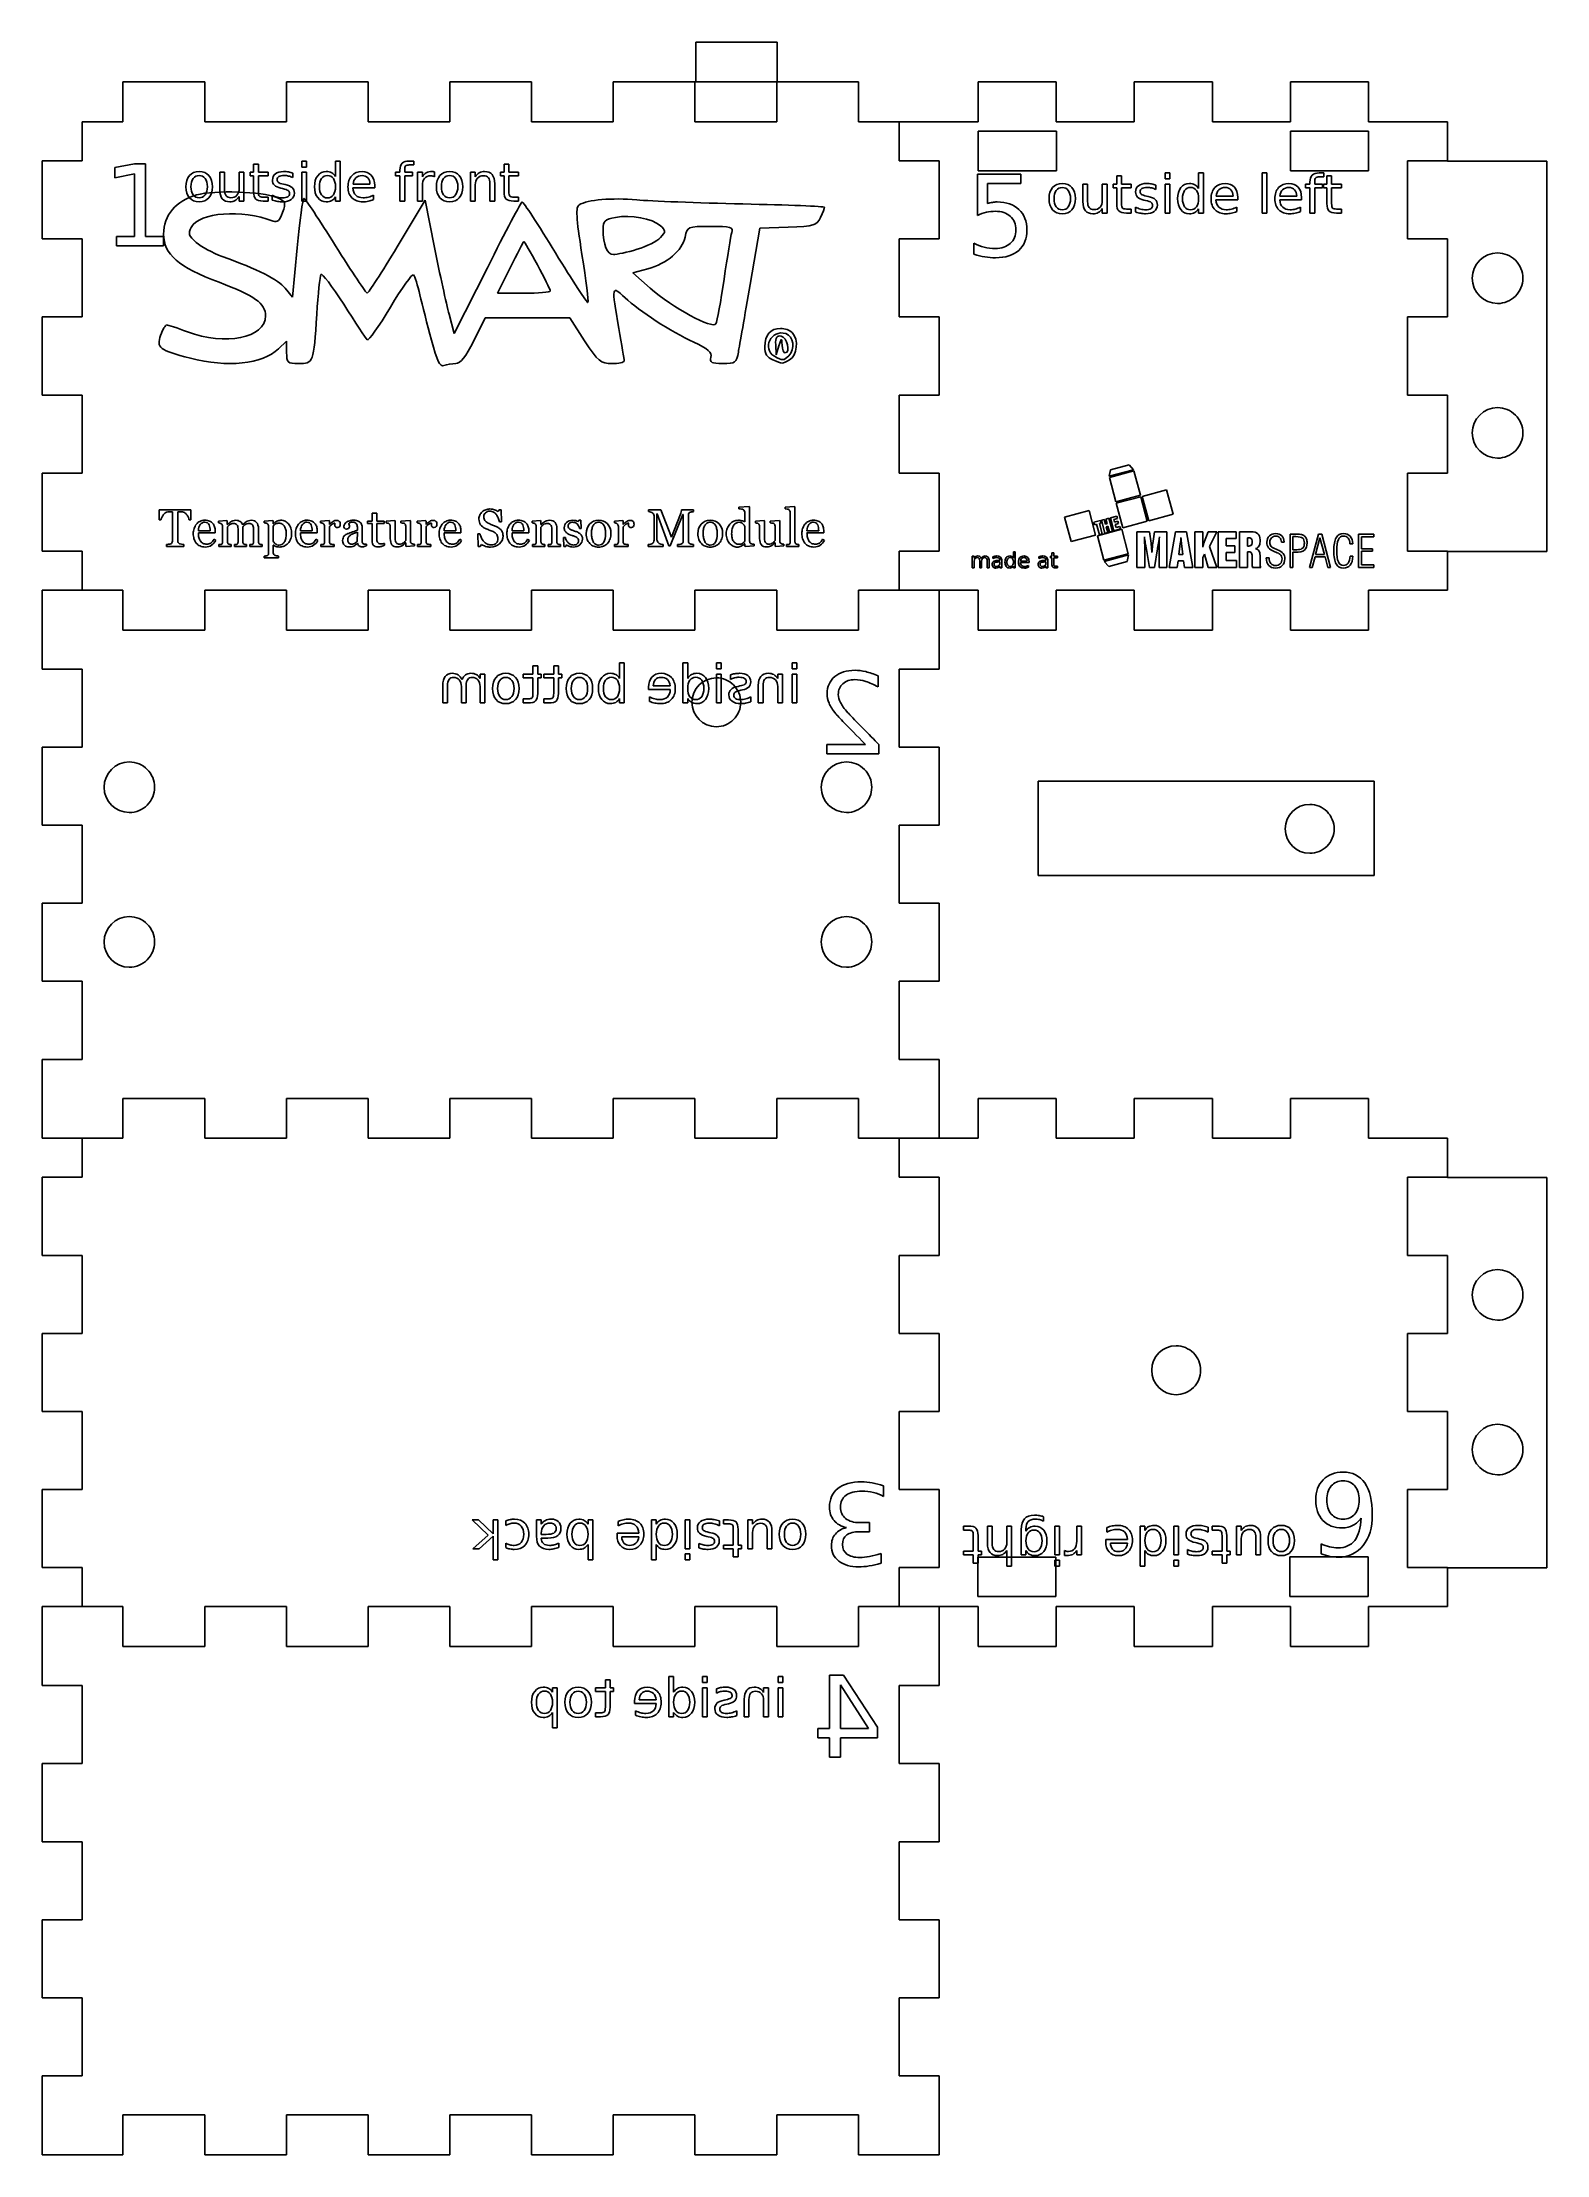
# Model space of a CAD drawing. Extents: x 81 to 232, y 87 to 299.
import ezdxf

# ---------------------------------------------------------------- set-up
doc = ezdxf.new("R2010")
doc.units = 0
doc.layers.add('Layer_1', color=7, linetype='CONTINUOUS')

msp = doc.modelspace()

# ---------------------------------------------------------------- linework, layer by layer
at = {"layer": 'Layer_1', "color": 1}
for p, q in [((146.831984, 298.517835), (155.005027, 298.517835)), ((146.831984, 294.545793), (146.831984, 298.517835)), ((155.005027, 298.517835), (155.005027, 294.545793)), ((155.005027, 294.545793), (146.831984, 294.545793)), ((116.879779, 277.993451), (119.675492, 282.654681)), ((119.675492, 282.654681), (120.626084, 277.905257)), ((153.273788, 279.85861), (152.299083, 274.214166)), ((156.115825, 279.960255), (153.273788, 279.85861)), ((106.390784, 272.922127), (106.845123, 277.889675)), ((140.945297, 277.73843), (140.9453, 277.73843)), ((122.611916, 269.275277), (125.926096, 275.88986)), ((128.227717, 275.88986), (126.947208, 273.332221)), ((142.021286, 275.771146), (140.538022, 275.36929)), ((105.649124, 273.824786), (106.390784, 272.922127)), ((132.247744, 273.554607), (132.247744, 273.554607)), ((140.538022, 275.36929), (142.28038, 273.832034)), ((149.679381, 274.743332), (149.679381, 274.743332)), ((126.947208, 273.332221), (129.597477, 273.332221)), ((122.094298, 271.215554), (122.611916, 269.275277)), ((125.696399, 270.862771), (124.565644, 268.569715)), ((129.942212, 270.855433), (125.696399, 270.862771)), ((134.188022, 270.848095), (129.942212, 270.855433)), ((135.6896, 268.56238), (134.188022, 270.848095)), ((105.789411, 268.516322), (104.963956, 267.740846)), ((105.789411, 267.396492), (105.789411, 268.516322)), ((120.31448, 268.637147), (120.31448, 268.637152)), ((154.895852, 267.15861), (154.860681, 268.154617)), ((154.860681, 268.154617), (154.860687, 268.154617)), ((155.1783, 268.040554), (154.895852, 267.15861)), ((154.560939, 266.640444), (154.560939, 266.640436)), ((156.166078, 267.052777), (156.166078, 267.052777))]:
    msp.add_line(p, q, dxfattribs=at)
at = {"layer": 'Layer_1', "color": 5}
for p, q in [((89.362963, 290.533333), (89.362963, 294.533333)), ((89.362963, 294.533333), (97.562963, 294.533333)), ((97.562963, 294.533333), (97.562963, 290.533333)), ((105.762963, 290.533333), (105.762963, 294.533333)), ((105.762963, 294.533333), (113.962962, 294.533333)), ((113.962962, 294.533333), (113.962962, 290.533333)), ((122.162962, 290.533333), (122.162962, 294.533333)), ((122.162962, 294.533333), (130.362963, 294.533333)), ((130.362963, 294.533333), (130.362963, 290.533333)), ((138.562963, 290.533333), (138.562963, 294.533333)), ((138.562963, 294.533333), (146.762964, 294.533333)), ((146.762964, 294.533333), (146.762964, 290.533333)), ((154.962962, 290.533333), (154.962962, 294.533333)), ((154.962962, 294.533333), (163.162962, 294.533333)), ((163.162962, 294.533333), (163.162962, 290.533333)), ((175.179629, 290.533333), (175.179629, 294.533333)), ((175.179629, 294.533333), (183.012963, 294.533333)), ((183.012963, 294.533333), (183.012963, 290.533333)), ((190.846295, 290.533333), (190.846295, 294.533333)), ((190.846295, 294.533333), (198.67963, 294.533333)), ((198.67963, 294.533333), (198.67963, 290.533333)), ((206.512964, 290.533333), (206.512964, 294.533333)), ((206.512964, 294.533333), (214.346296, 294.533333)), ((214.346296, 294.533333), (214.346296, 290.533333)), ((85.262963, 290.533333), (89.362963, 290.533333)), ((85.262963, 286.616667), (85.262963, 290.533333)), ((97.562963, 290.533333), (105.762963, 290.533333)), ((113.962962, 290.533333), (122.162962, 290.533333)), ((130.362963, 290.533333), (138.562963, 290.533333)), ((146.762964, 290.533333), (154.962962, 290.533333)), ((163.162962, 290.533333), (167.262962, 290.533333)), ((167.262962, 290.533333), (167.262962, 286.616667)), ((167.262962, 290.533333), (175.179629, 290.533333)), ((183.012963, 290.533333), (190.846295, 290.533333)), ((198.67963, 290.533333), (206.512964, 290.533333)), ((214.346296, 290.533333), (222.262962, 290.533333)), ((222.262962, 290.533333), (222.262962, 286.616667)), ((175.180046, 285.61405), (175.180046, 289.585952)), ((175.180046, 289.585952), (183.025951, 289.585952)), ((183.025951, 289.585952), (183.025951, 285.61405)), ((206.506711, 285.620628), (206.506711, 289.592531)), ((206.506711, 289.592531), (214.352614, 289.592531)), ((214.352614, 289.592531), (214.352614, 285.620628)), ((81.262963, 278.783333), (81.262963, 286.616667)), ((81.262963, 286.616667), (85.262963, 286.616667)), ((167.262962, 286.616667), (171.262963, 286.616667)), ((171.262963, 286.616667), (171.262963, 278.783333)), ((222.262962, 286.616667), (218.262962, 286.616667)), ((218.262962, 286.616667), (218.262962, 278.783333)), ((222.264193, 286.585809), (232.235812, 286.585809)), ((232.235812, 286.585809), (232.235812, 247.414191)), ((183.025951, 285.61405), (175.180046, 285.61405)), ((214.352614, 285.620628), (206.506711, 285.620628)), ((85.262963, 278.783333), (81.262963, 278.783333)), ((85.262963, 270.95), (85.262963, 278.783333)), ((171.262963, 278.783333), (167.262962, 278.783333)), ((167.262962, 278.783333), (167.262962, 270.95)), ((218.262962, 278.783333), (222.262962, 278.783333)), ((222.262962, 278.783333), (222.262962, 270.95)), ((81.262963, 263.116666), (81.262963, 270.95)), ((81.262963, 270.95), (85.262963, 270.95)), ((167.262962, 270.95), (171.262963, 270.95)), ((171.262963, 270.95), (171.262963, 263.116666)), ((222.262962, 270.95), (218.262962, 270.95)), ((218.262962, 270.95), (218.262962, 263.116666)), ((85.262963, 263.116666), (81.262963, 263.116666)), ((85.262963, 255.283332), (85.262963, 263.116666)), ((171.262963, 263.116666), (167.262962, 263.116666)), ((167.262962, 263.116666), (167.262962, 255.283332)), ((218.262962, 263.116666), (222.262962, 263.116666)), ((222.262962, 263.116666), (222.262962, 255.283332)), ((81.262963, 247.45), (81.262963, 255.283332)), ((81.262963, 255.283332), (85.262963, 255.283332)), ((167.262962, 255.283332), (171.262963, 255.283332)), ((171.262963, 255.283332), (171.262963, 247.45)), ((222.262962, 255.283332), (218.262962, 255.283332)), ((218.262962, 255.283332), (218.262962, 247.45)), ((85.262963, 247.45), (81.262963, 247.45)), ((85.262963, 243.533334), (85.262963, 247.45)), ((171.262963, 247.45), (167.262962, 247.45)), ((167.262962, 247.45), (167.262962, 243.533334)), ((218.262962, 247.45), (222.262962, 247.45)), ((222.262962, 247.45), (222.262962, 243.533334)), ((232.235812, 247.414191), (222.264193, 247.414191)), ((81.262963, 239.533334), (81.262963, 243.533334)), ((81.262963, 243.533334), (85.262963, 243.533334)), ((89.362963, 243.533334), (85.262963, 243.533334)), ((89.362963, 239.533334), (89.362963, 243.533334)), ((105.762963, 243.533334), (97.562963, 243.533334)), ((97.562963, 243.533334), (97.562963, 239.533334)), ((105.762963, 239.533334), (105.762963, 243.533334)), ((122.162962, 243.533334), (113.962962, 243.533334)), ((113.962962, 243.533334), (113.962962, 239.533334)), ((122.162962, 239.533334), (122.162962, 243.533334)), ((138.562963, 243.533334), (130.362963, 243.533334)), ((130.362963, 243.533334), (130.362963, 239.533334)), ((138.562963, 239.533334), (138.562963, 243.533334)), ((154.962962, 243.533334), (146.762964, 243.533334)), ((146.762964, 243.533334), (146.762964, 239.533334)), ((154.962962, 239.533334), (154.962962, 243.533334)), ((167.262962, 243.533334), (163.162962, 243.533334)), ((163.162962, 243.533334), (163.162962, 239.533334)), ((171.262963, 243.533334), (167.262962, 243.533334)), ((171.262963, 243.533334), (171.262963, 235.616668)), ((175.179629, 243.533334), (171.262963, 243.533334)), ((175.179629, 239.533334), (175.179629, 243.533334)), ((190.846295, 243.533334), (183.012963, 243.533334)), ((183.012963, 243.533334), (183.012963, 239.533334)), ((190.846295, 239.533334), (190.846295, 243.533334)), ((206.512964, 243.533334), (198.67963, 243.533334)), ((198.67963, 243.533334), (198.67963, 239.533334)), ((206.512964, 239.533334), (206.512964, 243.533334)), ((222.262962, 243.533334), (214.346296, 243.533334)), ((214.346296, 243.533334), (214.346296, 239.533334)), ((81.262963, 235.616668), (81.262963, 239.533334)), ((97.562963, 239.533334), (89.362963, 239.533334)), ((113.962962, 239.533334), (105.762963, 239.533334)), ((130.362963, 239.533334), (122.162962, 239.533334)), ((146.762964, 239.533334), (138.562963, 239.533334)), ((163.162962, 239.533334), (154.962962, 239.533334)), ((183.012963, 239.533334), (175.179629, 239.533334)), ((198.67963, 239.533334), (190.846295, 239.533334)), ((214.346296, 239.533334), (206.512964, 239.533334)), ((85.262963, 235.616668), (81.262963, 235.616668)), ((85.262963, 227.783333), (85.262963, 235.616668)), ((171.262963, 235.616668), (167.262962, 235.616668)), ((167.262962, 235.616668), (167.262962, 227.783333)), ((151.357118, 232.284582), (151.357118, 232.284582)), ((81.262963, 219.949999), (81.262963, 227.783333)), ((81.262963, 227.783333), (85.262963, 227.783333)), ((167.262962, 227.783333), (171.262963, 227.783333)), ((171.262963, 227.783333), (171.262963, 219.949999)), ((181.186667, 224.366666), (214.912222, 224.366666)), ((181.186667, 214.912221), (181.186667, 224.366666)), ((214.912222, 224.366666), (214.912222, 214.912221)), ((85.262963, 219.949999), (81.262963, 219.949999)), ((85.262963, 212.116667), (85.262963, 219.949999)), ((171.262963, 219.949999), (167.262962, 219.949999)), ((167.262962, 219.949999), (167.262962, 212.116667)), ((210.906007, 219.584582), (210.906007, 219.584582)), ((214.912222, 214.912221), (181.186667, 214.912221)), ((81.262963, 204.283332), (81.262963, 212.116667)), ((81.262963, 212.116667), (85.262963, 212.116667)), ((167.262962, 212.116667), (171.262963, 212.116667)), ((171.262963, 212.116667), (171.262963, 204.283332)), ((85.262963, 204.283332), (81.262963, 204.283332)), ((85.262963, 196.450001), (85.262963, 204.283332)), ((171.262963, 204.283332), (167.262962, 204.283332)), ((167.262962, 204.283332), (167.262962, 196.450001)), ((81.262963, 188.533334), (81.262963, 196.450001)), ((81.262963, 196.450001), (85.262963, 196.450001)), ((167.262962, 196.450001), (171.262963, 196.450001)), ((171.262963, 196.450001), (171.262963, 188.533334)), ((97.562963, 192.533332), (89.362963, 192.533332)), ((89.362963, 192.533332), (89.362963, 188.533334)), ((97.562963, 188.533334), (97.562963, 192.533332)), ((113.962962, 192.533332), (105.762963, 192.533332)), ((105.762963, 192.533332), (105.762963, 188.533334)), ((113.962962, 188.533334), (113.962962, 192.533332)), ((130.362963, 192.533332), (122.162962, 192.533332)), ((122.162962, 192.533332), (122.162962, 188.533334)), ((130.362963, 188.533334), (130.362963, 192.533332)), ((146.762964, 192.533332), (138.562963, 192.533332)), ((138.562963, 192.533332), (138.562963, 188.533334)), ((146.762964, 188.533334), (146.762964, 192.533332)), ((163.162962, 192.533332), (154.962962, 192.533332)), ((154.962962, 192.533332), (154.962962, 188.533334)), ((163.162962, 188.533334), (163.162962, 192.533332)), ((175.179629, 188.533334), (175.179629, 192.533335)), ((175.179629, 192.533335), (183.012963, 192.533335)), ((183.012963, 192.533335), (183.012963, 188.533334)), ((190.846295, 188.533334), (190.846295, 192.533335)), ((190.846295, 192.533335), (198.67963, 192.533335)), ((198.67963, 192.533335), (198.67963, 188.533334)), ((206.512964, 188.533334), (206.512964, 192.533335)), ((206.512964, 192.533335), (214.346296, 192.533335)), ((214.346296, 192.533335), (214.346296, 188.533334)), ((89.362963, 188.533334), (81.262963, 188.533334)), ((85.262963, 184.616665), (85.262963, 188.533334)), ((105.762963, 188.533334), (97.562963, 188.533334)), ((122.162962, 188.533334), (113.962962, 188.533334)), ((138.562963, 188.533334), (130.362963, 188.533334)), ((154.962962, 188.533334), (146.762964, 188.533334)), ((171.262963, 188.533334), (163.162962, 188.533334)), ((167.262962, 188.533334), (167.262962, 184.616665)), ((171.262963, 188.533334), (175.179629, 188.533334)), ((183.012963, 188.533334), (190.846295, 188.533334)), ((198.67963, 188.533334), (206.512964, 188.533334)), ((214.346296, 188.533334), (222.262962, 188.533334)), ((222.262962, 188.533334), (222.262962, 184.616665)), ((81.262963, 176.783334), (81.262963, 184.616665)), ((81.262963, 184.616665), (85.262963, 184.616665)), ((167.262962, 184.616665), (171.262963, 184.616665)), ((171.262963, 184.616665), (171.262963, 176.783334)), ((222.262962, 184.616665), (218.262962, 184.616665)), ((218.262962, 184.616665), (218.262962, 176.783334)), ((222.262954, 184.585795), (232.234573, 184.585795)), ((232.234573, 184.585795), (232.234573, 145.414178)), ((85.262963, 176.783334), (81.262963, 176.783334)), ((85.262963, 168.949999), (85.262963, 176.783334)), ((171.262963, 176.783334), (167.262962, 176.783334)), ((167.262962, 176.783334), (167.262962, 168.949999)), ((218.262962, 176.783334), (222.262962, 176.783334)), ((222.262962, 176.783334), (222.262962, 168.949999)), ((81.262963, 161.116667), (81.262963, 168.949999)), ((81.262963, 168.949999), (85.262963, 168.949999)), ((167.262962, 168.949999), (171.262963, 168.949999)), ((171.262963, 168.949999), (171.262963, 161.116667)), ((222.262962, 168.949999), (218.262962, 168.949999)), ((218.262962, 168.949999), (218.262962, 161.116667)), ((197.500452, 165.256804), (197.500452, 165.256804)), ((85.262963, 161.116667), (81.262963, 161.116667)), ((85.262963, 153.283333), (85.262963, 161.116667)), ((171.262963, 161.116667), (167.262962, 161.116667)), ((167.262962, 161.116667), (167.262962, 153.283333)), ((218.262962, 161.116667), (222.262962, 161.116667)), ((222.262962, 161.116667), (222.262962, 153.283333)), ((81.262963, 145.450001), (81.262963, 153.283333)), ((81.262963, 153.283333), (85.262963, 153.283333)), ((167.262962, 153.283333), (171.262963, 153.283333)), ((171.262963, 153.283333), (171.262963, 145.450001)), ((222.262962, 153.283333), (218.262962, 153.283333)), ((218.262962, 153.283333), (218.262962, 145.450001)), ((175.136048, 142.540049), (175.136048, 146.511951)), ((175.136048, 146.511951), (182.981953, 146.511951)), ((182.981953, 146.511951), (182.981953, 142.540049)), ((206.462712, 142.546628), (206.462712, 146.51853)), ((206.462712, 146.51853), (214.308616, 146.51853)), ((214.308616, 146.51853), (214.308616, 142.546628)), ((85.262963, 145.450001), (81.262963, 145.450001)), ((85.262963, 141.533332), (85.262963, 145.450001)), ((171.262963, 145.450001), (167.262962, 145.450001)), ((167.262962, 145.450001), (167.262962, 141.533332)), ((218.262962, 145.450001), (222.262962, 145.450001)), ((232.234573, 145.414178), (222.262954, 145.414178)), ((222.262962, 145.450001), (222.262962, 141.533332)), ((182.981953, 142.540049), (175.136048, 142.540049)), ((214.308616, 142.546628), (206.462712, 142.546628)), ((81.262963, 137.533335), (81.262963, 141.533332)), ((81.262963, 141.533332), (85.262963, 141.533332)), ((89.362963, 141.533332), (85.262963, 141.533332)), ((89.362963, 137.533332), (89.362963, 141.533332)), ((105.762963, 141.533332), (97.562963, 141.533332)), ((97.562963, 141.533332), (97.562963, 137.533332)), ((105.762963, 137.533332), (105.762963, 141.533332)), ((122.162962, 141.533332), (113.962962, 141.533332)), ((113.962962, 141.533332), (113.962962, 137.533332)), ((122.162962, 137.533332), (122.162962, 141.533332)), ((138.562963, 141.533332), (130.362963, 141.533332)), ((130.362963, 141.533332), (130.362963, 137.533332)), ((138.562963, 137.533332), (138.562963, 141.533332)), ((154.962962, 141.533332), (146.762964, 141.533332)), ((146.762964, 141.533332), (146.762964, 137.533332)), ((154.962962, 137.533332), (154.962962, 141.533332)), ((167.262962, 141.533332), (163.162962, 141.533332)), ((163.162962, 141.533332), (163.162962, 137.533332)), ((171.262963, 141.533332), (167.262962, 141.533332)), ((171.262963, 141.533332), (171.262963, 133.616666)), ((175.179629, 141.533332), (171.262963, 141.533332)), ((175.179629, 137.533332), (175.179629, 141.533332)), ((190.846295, 141.533332), (183.012963, 141.533332)), ((183.012963, 141.533332), (183.012963, 137.533332)), ((190.846295, 137.533332), (190.846295, 141.533332)), ((206.512964, 141.533332), (198.67963, 141.533332)), ((198.67963, 141.533332), (198.67963, 137.533332)), ((206.512964, 137.533332), (206.512964, 141.533332)), ((222.262962, 141.533332), (214.346296, 141.533332)), ((214.346296, 141.533332), (214.346296, 137.533332)), ((81.262963, 133.616666), (81.262963, 137.533335)), ((97.562963, 137.533332), (89.362963, 137.533332)), ((113.962962, 137.533332), (105.762963, 137.533332)), ((130.362963, 137.533332), (122.162962, 137.533332)), ((146.762964, 137.533332), (138.562963, 137.533332)), ((163.162962, 137.533332), (154.962962, 137.533332)), ((183.012963, 137.533332), (175.179629, 137.533332)), ((198.67963, 137.533332), (190.846295, 137.533332)), ((214.346296, 137.533332), (206.512964, 137.533332)), ((85.262963, 133.616666), (81.262963, 133.616666)), ((85.262963, 125.783334), (85.262963, 133.616666)), ((171.262963, 133.616666), (167.262962, 133.616666)), ((167.262962, 133.616666), (167.262962, 125.783334)), ((81.262963, 117.949999), (81.262963, 125.783334)), ((81.262963, 125.783334), (85.262963, 125.783334)), ((167.262962, 125.783334), (171.262963, 125.783334)), ((171.262963, 125.783334), (171.262963, 117.949999)), ((85.262963, 117.949999), (81.262963, 117.949999)), ((85.262963, 110.116668), (85.262963, 117.949999)), ((171.262963, 117.949999), (167.262962, 117.949999)), ((167.262962, 117.949999), (167.262962, 110.116668)), ((81.262963, 102.283333), (81.262963, 110.116668)), ((81.262963, 110.116668), (85.262963, 110.116668)), ((167.262962, 110.116668), (171.262963, 110.116668)), ((171.262963, 110.116668), (171.262963, 102.283333)), ((85.262963, 102.283333), (81.262963, 102.283333)), ((85.262963, 94.449998), (85.262963, 102.283333)), ((171.262963, 102.283333), (167.262962, 102.283333)), ((167.262962, 102.283333), (167.262962, 94.449998)), ((81.262963, 86.533332), (81.262963, 94.449998)), ((81.262963, 94.449998), (85.262963, 94.449998)), ((167.262962, 94.449998), (171.262963, 94.449998)), ((171.262963, 94.449998), (171.262963, 86.533332)), ((97.562963, 90.533333), (89.362963, 90.533333)), ((89.362963, 90.533333), (89.362963, 86.533332)), ((97.562963, 86.533332), (97.562963, 90.533333)), ((113.962962, 90.533333), (105.762963, 90.533333)), ((105.762963, 90.533333), (105.762963, 86.533332)), ((113.962962, 86.533332), (113.962962, 90.533333)), ((130.362963, 90.533333), (122.162962, 90.533333)), ((122.162962, 90.533333), (122.162962, 86.533332)), ((130.362963, 86.533332), (130.362963, 90.533333)), ((146.762964, 90.533333), (138.562963, 90.533333)), ((138.562963, 90.533333), (138.562963, 86.533332)), ((146.762964, 86.533332), (146.762964, 90.533333)), ((163.162962, 90.533333), (154.962962, 90.533333)), ((154.962962, 90.533333), (154.962962, 86.533332)), ((163.162962, 86.533332), (163.162962, 90.533333)), ((89.362963, 86.533332), (81.262963, 86.533332)), ((105.762963, 86.533332), (97.562963, 86.533332)), ((122.162962, 86.533332), (113.962962, 86.533332)), ((138.562963, 86.533332), (130.362963, 86.533332)), ((154.962962, 86.533332), (146.762964, 86.533332)), ((171.262963, 86.533332), (163.162962, 86.533332))]:
    msp.add_line(p, q, dxfattribs=at)
at = {"layer": 'Layer_1', "color": 7}
for p, q in [((88.539295, 285.93614), (90.507134, 286.333015)), ((90.507134, 286.333015), (91.620588, 286.333015)), ((91.620588, 286.333015), (91.620588, 279.040437)), ((102.475115, 285.472623), (102.475115, 286.294279)), ((102.475115, 286.294279), (102.953123, 286.294279)), ((102.953123, 286.294279), (102.953123, 285.472623)), ((102.953123, 286.294279), (102.953123, 286.294279)), ((107.319781, 286.59917), (107.795204, 286.59917)), ((107.319781, 285.997139), (107.319781, 286.59917)), ((107.319781, 286.59917), (107.319781, 286.59917)), ((107.795204, 286.59917), (107.795204, 285.997139)), ((110.691668, 285.033374), (110.691668, 286.59917)), ((110.691668, 286.59917), (111.167091, 286.59917)), ((111.167091, 286.59917), (111.167091, 282.578743)), ((118.541317, 286.203845), (118.086564, 286.203845)), ((118.091732, 286.59917), (118.541317, 286.59917)), ((118.541317, 286.59917), (118.541317, 286.203845)), ((118.541317, 286.59917), (118.541317, 286.59917)), ((127.610531, 285.472623), (127.610531, 286.294279)), ((127.610531, 286.294279), (128.08854, 286.294279)), ((128.08854, 286.294279), (128.08854, 285.472623)), ((128.08854, 286.294279), (128.08854, 286.294279)), ((88.539295, 284.921904), (88.539295, 285.93614)), ((90.518158, 285.318779), (88.539295, 284.921904)), ((90.518158, 279.040437), (90.518158, 285.318779)), ((97.010333, 285.542387), (97.010333, 285.542387)), ((97.010333, 285.13931), (97.010333, 285.13931)), ((99.074805, 283.720792), (99.074805, 285.472623)), ((99.074805, 285.472623), (99.550228, 285.472623)), ((99.550228, 285.472623), (99.550228, 283.738879)), ((101.023008, 283.831897), (101.023008, 285.472623)), ((101.023008, 285.472623), (101.498431, 285.472623)), ((101.498431, 285.472623), (101.498431, 282.578743)), ((102.126299, 285.103137), (102.126299, 285.472623)), ((102.126299, 285.472623), (102.475115, 285.472623)), ((102.475115, 285.103137), (102.126299, 285.103137)), ((102.475115, 283.532173), (102.475115, 285.103137)), ((102.953123, 285.472623), (103.932389, 285.472623)), ((103.932389, 285.103137), (102.953123, 285.103137)), ((102.953123, 285.103137), (102.953123, 283.532173)), ((103.932389, 285.472623), (103.932389, 285.103137)), ((105.464596, 284.271146), (105.627376, 284.234973)), ((106.405107, 285.387357), (106.405107, 284.937772)), ((106.405107, 285.387357), (106.405107, 285.387357)), ((107.795204, 285.997139), (107.319781, 285.997139)), ((107.319781, 285.472623), (107.795204, 285.472623)), ((107.319781, 282.578743), (107.319781, 285.472623)), ((107.319781, 285.472623), (107.319781, 285.472623)), ((107.795204, 285.472623), (107.795204, 282.578743)), ((110.691668, 285.033374), (110.691668, 285.033374)), ((112.45125, 284.281481), (114.146237, 284.284078)), ((114.146237, 284.284078), (114.146237, 284.284066)), ((114.62166, 284.144539), (114.62166, 283.911995)), ((114.62166, 284.144539), (114.62166, 284.144539)), ((116.699053, 285.103137), (116.699053, 285.472623)), ((116.699053, 285.472623), (117.153806, 285.472623)), ((117.153806, 285.103137), (116.699053, 285.103137)), ((117.153806, 285.472623), (117.153806, 285.674162)), ((117.153806, 282.578743), (117.153806, 285.103137)), ((117.631811, 285.728422), (117.631811, 285.472623)), ((117.631811, 285.472623), (118.41471, 285.472623)), ((118.41471, 285.103137), (117.631811, 285.103137)), ((117.631811, 285.103137), (117.631811, 282.578743)), ((118.41471, 285.472623), (118.41471, 285.103137)), ((118.92889, 282.578744), (118.92889, 285.472624)), ((118.92889, 285.472624), (119.406899, 285.472624)), ((119.406899, 285.472624), (119.406899, 285.023039)), ((119.406899, 284.103199), (119.406899, 282.578744)), ((120.621292, 285.516547), (120.623832, 285.028205)), ((120.623832, 285.028205), (120.623878, 285.028206)), ((122.140582, 285.542387), (122.140582, 285.542387)), ((122.140582, 285.13931), (122.140582, 285.13931)), ((124.241227, 282.578743), (124.241227, 285.472623)), ((124.241227, 285.472623), (124.719235, 285.472623)), ((124.719235, 285.472623), (124.719235, 285.023038)), ((124.719235, 284.214302), (124.719235, 282.578743)), ((126.18943, 282.578743), (126.18943, 284.309904)), ((126.664853, 284.325407), (126.664853, 282.578743)), ((126.664853, 284.325407), (126.664853, 284.325407)), ((127.261716, 285.103137), (127.261716, 285.472623)), ((127.261716, 285.472623), (127.610531, 285.472623)), ((127.610531, 285.103137), (127.261716, 285.103137)), ((127.610531, 283.532173), (127.610531, 285.103137)), ((128.08854, 285.472623), (129.067806, 285.472623)), ((129.067806, 285.103137), (128.08854, 285.103137)), ((128.08854, 285.103137), (128.08854, 283.532173)), ((129.067806, 285.472623), (129.067806, 285.103137)), ((175.097874, 285.280915), (179.469011, 285.280915)), ((175.097874, 281.1468), (175.097874, 285.280915)), ((175.097874, 285.280915), (175.097874, 285.280915)), ((179.469011, 284.343849), (176.117622, 284.343849)), ((176.117622, 284.343849), (176.117622, 282.326401)), ((179.469011, 285.280915), (179.469011, 284.343849)), ((183.619922, 284.345019), (183.619922, 284.345019)), ((185.684394, 282.523425), (185.684394, 284.275256)), ((185.684394, 284.275256), (186.159817, 284.275256)), ((186.159817, 284.275256), (186.159817, 282.541512)), ((187.632594, 282.634529), (187.632594, 284.275256)), ((187.632594, 284.275256), (188.10802, 284.275256)), ((188.10802, 284.275256), (188.10802, 281.381376)), ((188.735888, 283.905769), (188.735888, 284.275256)), ((188.735888, 284.275256), (189.084704, 284.275256)), ((189.084704, 284.275256), (189.084704, 285.096911)), ((189.084704, 285.096911), (189.562709, 285.096911)), ((189.562709, 285.096911), (189.562709, 284.275256)), ((189.562709, 285.096911), (189.562709, 285.096911)), ((189.562709, 284.275256), (190.541978, 284.275256)), ((190.541978, 284.275256), (190.541978, 283.905769)), ((193.014696, 284.18999), (193.014696, 283.740404)), ((193.014696, 284.18999), (193.014696, 284.18999)), ((193.92937, 285.401802), (194.404793, 285.401802)), ((193.92937, 284.799772), (193.92937, 285.401802)), ((193.92937, 285.401802), (193.92937, 285.401802)), ((194.404793, 284.799772), (193.92937, 284.799772)), ((193.92937, 284.275256), (194.404793, 284.275256)), ((193.92937, 281.381376), (193.92937, 284.275256)), ((193.92937, 284.275256), (193.92937, 284.275256)), ((194.404793, 285.401802), (194.404793, 284.799772)), ((194.404793, 284.275256), (194.404793, 281.381376)), ((197.301256, 283.836006), (197.301256, 285.401802)), ((197.301256, 285.401802), (197.776679, 285.401802)), ((197.776679, 285.401802), (197.776679, 281.381376)), ((203.685879, 285.401802), (204.161303, 285.401802)), ((203.685879, 281.381376), (203.685879, 285.401802)), ((203.685879, 285.401802), (203.685879, 285.401802)), ((204.161303, 285.401802), (204.161303, 281.381376)), ((208.021532, 283.905769), (208.021532, 284.275256)), ((208.021532, 284.275256), (208.476286, 284.275256)), ((208.476286, 284.275256), (208.476286, 284.476794)), ((208.954291, 284.531054), (208.954291, 284.275256)), ((208.954291, 284.275256), (209.73719, 284.275256)), ((209.863797, 285.006477), (209.409044, 285.006477)), ((209.414212, 285.401802), (209.863797, 285.401802)), ((209.73719, 284.275256), (209.73719, 283.905769)), ((209.82504, 283.905769), (209.82504, 284.275256)), ((209.82504, 284.275256), (210.173855, 284.275256)), ((209.863797, 285.401802), (209.863797, 285.006477)), ((209.863797, 285.401802), (209.863797, 285.401802)), ((210.173855, 284.275256), (210.173855, 285.096911)), ((210.173855, 285.096911), (210.651863, 285.096911)), ((210.651863, 285.096911), (210.651863, 284.275256)), ((210.651863, 285.096911), (210.651863, 285.096911)), ((210.651863, 284.275256), (211.631129, 284.275256)), ((211.631129, 284.275256), (211.631129, 283.905769)), ((99.074805, 283.720792), (99.074805, 283.720792)), ((101.023008, 282.578743), (101.023008, 283.02316)), ((101.498431, 282.578743), (101.023008, 282.578743)), ((103.444048, 282.976652), (103.932389, 282.976652)), ((103.932389, 282.578743), (103.444048, 282.578743)), ((103.932389, 282.976652), (103.932389, 282.578743)), ((104.348384, 282.68468), (104.348384, 283.175606)), ((105.368996, 283.837064), (105.203631, 283.875821)), ((107.795204, 282.578743), (107.319781, 282.578743)), ((109.07161, 284.023099), (109.07161, 284.023099)), ((110.691668, 282.578743), (110.691668, 283.012825)), ((111.167091, 282.578743), (110.691668, 282.578743)), ((114.62166, 283.911995), (112.435747, 283.911995)), ((114.510555, 283.175606), (114.510555, 282.726021)), ((117.631811, 282.578743), (117.153806, 282.578743)), ((119.406899, 282.578744), (118.92889, 282.578744)), ((124.719235, 282.578743), (124.241227, 282.578743)), ((126.664853, 282.578743), (126.18943, 282.578743)), ((128.579465, 282.976652), (129.067806, 282.976652)), ((129.067806, 282.578743), (128.579465, 282.578743)), ((129.067806, 282.976652), (129.067806, 282.578743)), ((183.619922, 283.941943), (183.619922, 283.941943)), ((185.684394, 282.523425), (185.684394, 282.523425)), ((189.084704, 283.905769), (188.735888, 283.905769)), ((189.084704, 282.334806), (189.084704, 283.905769)), ((190.541978, 283.905769), (189.562709, 283.905769)), ((189.562709, 283.905769), (189.562709, 282.334806)), ((190.957973, 281.487312), (190.957973, 281.978238)), ((191.978582, 282.639697), (191.81322, 282.678454)), ((192.074185, 283.073779), (192.236965, 283.037605)), ((195.681199, 282.825732), (195.681199, 282.825732)), ((197.301256, 283.836006), (197.301256, 283.836006)), ((201.231249, 282.714627), (199.045336, 282.714627)), ((199.060839, 283.084114), (200.755826, 283.08671)), ((200.755826, 283.08671), (200.755826, 283.086698)), ((201.120144, 281.978238), (201.120144, 281.528653)), ((201.231249, 282.947171), (201.231249, 282.714627)), ((201.231249, 282.947171), (201.231249, 282.947171)), ((207.628792, 282.714627), (205.442876, 282.714627)), ((205.458382, 283.084114), (207.153369, 283.08671)), ((207.153369, 283.08671), (207.153369, 283.086698)), ((207.517687, 281.978238), (207.517687, 281.528653)), ((207.628792, 282.947171), (207.628792, 282.714627)), ((207.628792, 282.947171), (207.628792, 282.947171)), ((208.476286, 283.905769), (208.021532, 283.905769)), ((208.476286, 281.381376), (208.476286, 283.905769)), ((209.73719, 283.905769), (208.954291, 283.905769)), ((208.954291, 283.905769), (208.954291, 281.381376)), ((210.173855, 283.905769), (209.82504, 283.905769)), ((210.173855, 282.334806), (210.173855, 283.905769)), ((211.631129, 283.905769), (210.651863, 283.905769)), ((210.651863, 283.905769), (210.651863, 282.334806)), ((187.632594, 281.381376), (187.632594, 281.825793)), ((188.10802, 281.381376), (187.632594, 281.381376)), ((190.053637, 281.779284), (190.541978, 281.779284)), ((190.541978, 281.381376), (190.053637, 281.381376)), ((190.541978, 281.779284), (190.541978, 281.381376)), ((194.404793, 281.381376), (193.92937, 281.381376)), ((197.301256, 281.381376), (197.301256, 281.815458)), ((197.776679, 281.381376), (197.301256, 281.381376)), ((204.161303, 281.381376), (203.685879, 281.381376)), ((208.954291, 281.381376), (208.476286, 281.381376)), ((211.142789, 281.779284), (211.631129, 281.779284)), ((211.631129, 281.381376), (211.142789, 281.381376)), ((211.631129, 281.779284), (211.631129, 281.381376)), ((88.699148, 279.040437), (90.518158, 279.040437)), ((88.699148, 278.103371), (88.699148, 279.040437)), ((88.699148, 279.040437), (88.699148, 279.040437)), ((93.439598, 278.103371), (88.699148, 278.103371)), ((91.620588, 279.040437), (93.439598, 279.040437)), ((93.439598, 279.040437), (93.439598, 278.103371)), ((174.750608, 277.244196), (174.750608, 278.363163)), ((130.505316, 235.942247), (130.505316, 235.120591)), ((130.983324, 235.942247), (130.505316, 235.942247)), ((130.505316, 235.942247), (130.505316, 235.942247)), ((130.983324, 235.120591), (130.983324, 235.942247)), ((132.582708, 235.942247), (132.582708, 235.120591)), ((133.060717, 235.942247), (132.582708, 235.942247)), ((132.582708, 235.942247), (132.582708, 235.942247)), ((133.060717, 235.120591), (133.060717, 235.942247)), ((139.664962, 236.247137), (139.186957, 236.247137)), ((139.186957, 236.247137), (139.186957, 234.68134)), ((139.664962, 232.226709), (139.664962, 236.247137)), ((146.0315, 236.247137), (145.556077, 236.247137)), ((145.556077, 236.247137), (145.556077, 232.226709)), ((146.0315, 234.68134), (146.0315, 236.247137)), ((149.403387, 236.247137), (148.927964, 236.247137)), ((148.927964, 236.247137), (148.927964, 235.645106)), ((148.927964, 235.645106), (149.403387, 235.645106)), ((149.403387, 235.645106), (149.403387, 236.247137)), ((149.403387, 236.247137), (149.403387, 236.247137)), ((156.989486, 236.247137), (156.514063, 236.247137)), ((156.514063, 236.247137), (156.514063, 235.645106)), ((156.514063, 235.645106), (156.989486, 235.645106)), ((156.989486, 235.645106), (156.989486, 236.247137)), ((156.989486, 236.247137), (156.989486, 236.247137)), ((121.456772, 233.973374), (121.456772, 232.226709)), ((121.93478, 232.226709), (121.93478, 233.957872)), ((123.330044, 233.862269), (123.330044, 232.226709)), ((123.410142, 234.565067), (123.410142, 234.565067)), ((123.80805, 232.226709), (123.80805, 233.957872)), ((125.681319, 235.120591), (125.203314, 235.120591)), ((125.203314, 235.120591), (125.203314, 234.671005)), ((125.203314, 233.862269), (125.203314, 232.226709)), ((125.681319, 232.226709), (125.681319, 235.120591)), ((127.7768, 235.190353), (127.7768, 235.190353)), ((127.7768, 234.787278), (127.7768, 234.787278)), ((130.505316, 235.120591), (129.526047, 235.120591)), ((129.526047, 235.120591), (129.526047, 234.751102)), ((129.526047, 234.751102), (130.505316, 234.751102)), ((130.505316, 234.751102), (130.505316, 233.180141)), ((131.332139, 235.120591), (130.983324, 235.120591)), ((130.983324, 233.180141), (130.983324, 234.751102)), ((130.983324, 234.751102), (131.332139, 234.751102)), ((131.332139, 234.751102), (131.332139, 235.120591)), ((132.582708, 235.120591), (131.60344, 235.120591)), ((131.60344, 235.120591), (131.60344, 234.751102)), ((131.60344, 234.751102), (132.582708, 234.751102)), ((132.582708, 234.751102), (132.582708, 233.180141)), ((133.409532, 235.120591), (133.060717, 235.120591)), ((133.060717, 233.180141), (133.060717, 234.751102)), ((133.060717, 234.751102), (133.409532, 234.751102)), ((133.409532, 234.751102), (133.409532, 235.120591)), ((135.166529, 235.190353), (135.166529, 235.190353)), ((135.166529, 234.787278), (135.166529, 234.787278)), ((137.569485, 233.671066), (137.569485, 233.671066)), ((139.186957, 234.68134), (139.186957, 234.68134)), ((142.101508, 233.792506), (142.101508, 233.559961)), ((142.101508, 233.792506), (142.101508, 233.792506)), ((142.101508, 233.559961), (144.287421, 233.559961)), ((142.576931, 233.931989), (142.576931, 233.932031)), ((144.271918, 233.929449), (142.576931, 233.931989)), ((146.0315, 234.68134), (146.0315, 234.68134)), ((147.651555, 233.671066), (147.651555, 233.671066)), ((149.403387, 235.120591), (148.927964, 235.120591)), ((148.927964, 235.120591), (148.927964, 232.226709)), ((149.403387, 232.226709), (149.403387, 235.120591)), ((149.403387, 235.120591), (149.403387, 235.120591)), ((150.318061, 235.035323), (150.318061, 234.58574)), ((150.318061, 235.035323), (150.318061, 235.035323)), ((151.258572, 233.919114), (151.095789, 233.882939)), ((151.354172, 233.485031), (151.519537, 233.523789)), ((153.116339, 233.973374), (153.116339, 232.226709)), ((153.116339, 233.973374), (153.116339, 233.973374)), ((153.591762, 232.226709), (153.591762, 233.957872)), ((155.539962, 235.120591), (155.061957, 235.120591)), ((155.061957, 235.120591), (155.061957, 234.671005)), ((155.061957, 233.862269), (155.061957, 232.226709)), ((155.539962, 232.226709), (155.539962, 235.120591)), ((156.989486, 235.120591), (156.514063, 235.120591)), ((156.514063, 235.120591), (156.514063, 232.226709)), ((156.989486, 232.226709), (156.989486, 235.120591)), ((156.989486, 235.120591), (156.989486, 235.120591)), ((165.150856, 233.826282), (165.150856, 234.95076)), ((121.456772, 232.226709), (121.93478, 232.226709)), ((123.330044, 232.226709), (123.80805, 232.226709)), ((125.203314, 232.226709), (125.681319, 232.226709)), ((130.01439, 232.624617), (129.526047, 232.624617)), ((129.526047, 232.624617), (129.526047, 232.226709)), ((129.526047, 232.226709), (130.01439, 232.226709)), ((132.091783, 232.624617), (131.60344, 232.624617)), ((131.60344, 232.624617), (131.60344, 232.226709)), ((131.60344, 232.226709), (132.091783, 232.226709)), ((139.186957, 232.660793), (139.186957, 232.226709)), ((139.186957, 232.226709), (139.664962, 232.226709)), ((142.21261, 232.823573), (142.21261, 232.373987)), ((145.556077, 232.226709), (146.0315, 232.226709)), ((146.0315, 232.226709), (146.0315, 232.660793)), ((148.927964, 232.226709), (149.403387, 232.226709)), ((152.374781, 232.332647), (152.374781, 232.823573)), ((153.116339, 232.226709), (153.591762, 232.226709)), ((155.061957, 232.226709), (155.539962, 232.226709)), ((156.514063, 232.226709), (156.989486, 232.226709)), ((163.866525, 228.055058), (159.980458, 228.055058)), ((159.980458, 228.055058), (159.980458, 227.117993)), ((159.980458, 227.117993), (165.205977, 227.117993)), ((163.866525, 228.055058), (163.866525, 228.055058)), ((165.205977, 227.117993), (165.205977, 228.055058)), ((165.681612, 153.658854), (165.681612, 152.583982)), ((181.736038, 150.563133), (181.736038, 150.10063)), ((126.018457, 148.701567), (124.419072, 150.241524)), ((124.419072, 150.241524), (125.039191, 150.241524)), ((124.483667, 147.347645), (126.018457, 148.701567)), ((125.039191, 150.241524), (126.509385, 148.828174)), ((126.509385, 148.595632), (125.090865, 147.347645)), ((126.509385, 148.828174), (126.509385, 150.241524)), ((126.509385, 150.241524), (126.98739, 150.241524)), ((126.509385, 146.221099), (126.509385, 148.595632)), ((126.98739, 150.241524), (126.98739, 146.221099)), ((127.790959, 149.69117), (127.790959, 150.130421)), ((130.865708, 148.590461), (130.865708, 150.241524)), ((130.865708, 150.241524), (131.341131, 150.241524)), ((130.865708, 148.590461), (130.865708, 148.590461)), ((131.341131, 150.241524), (131.341131, 149.802276)), ((131.341131, 148.892769), (131.341131, 148.786834)), ((131.341131, 148.786834), (131.813969, 148.786834)), ((132.007757, 148.414764), (131.341131, 148.414764)), ((131.341131, 148.414764), (131.341131, 148.368254)), ((131.813969, 148.786834), (131.813969, 148.786834)), ((134.41071, 148.797169), (134.41071, 148.797169)), ((136.028182, 149.807443), (136.028182, 150.241524)), ((136.028182, 150.241524), (136.50619, 150.241524)), ((136.50619, 150.241524), (136.50619, 146.221099)), ((138.942733, 148.675729), (138.942733, 148.908272)), ((138.942733, 148.908272), (141.128646, 148.908272)), ((138.942733, 148.675729), (138.942733, 148.675729)), ((139.053838, 149.644663), (139.053838, 150.094246)), ((141.113143, 148.538787), (139.418156, 148.536247)), ((139.418156, 148.536247), (139.418156, 148.536201)), ((142.397302, 146.221099), (142.397302, 150.241524)), ((142.397302, 150.241524), (142.872725, 150.241524)), ((142.872725, 150.241524), (142.872725, 149.807443)), ((144.492782, 148.797169), (144.492782, 148.797169)), ((145.769189, 147.347645), (145.769189, 150.241524)), ((145.769189, 150.241524), (146.244615, 150.241524)), ((146.244615, 150.241524), (146.244615, 147.347645)), ((148.099797, 148.549122), (147.937017, 148.585294)), ((148.1954, 148.983205), (148.360762, 148.944447)), ((149.216008, 150.135589), (149.216008, 149.644663)), ((149.632004, 149.843616), (149.632004, 150.241524)), ((149.632004, 150.241524), (150.120347, 150.241524)), ((150.120347, 149.843616), (149.632004, 149.843616)), ((150.611273, 147.71713), (150.611273, 149.288095)), ((151.089278, 149.288095), (151.089278, 147.71713)), ((152.065965, 147.347645), (152.065965, 150.241524)), ((152.065965, 150.241524), (152.541388, 150.241524)), ((152.541388, 150.241524), (152.541388, 149.797108)), ((152.541388, 148.988372), (152.541388, 147.347645)), ((154.014164, 147.347645), (154.014164, 149.08139)), ((154.489587, 149.099475), (154.489587, 147.347645)), ((154.489587, 149.099475), (154.489587, 149.099475)), ((161.960907, 149.469618), (161.960907, 149.469618)), ((164.259474, 149.050692), (163.256265, 149.050692)), ((163.300362, 149.965711), (164.259474, 149.965711)), ((164.259474, 149.965711), (164.259474, 149.050692)), ((173.710687, 149.216961), (173.710687, 149.614872)), ((173.710687, 149.614872), (174.199031, 149.614872)), ((174.199031, 149.216961), (173.710687, 149.216961)), ((174.689956, 147.090476), (174.689956, 148.66144)), ((175.167965, 148.66144), (175.167965, 147.090476)), ((176.113643, 147.868207), (176.113643, 149.614872)), ((176.113643, 149.614872), (176.589066, 149.614872)), ((176.589066, 149.614872), (176.589066, 147.883709)), ((178.059261, 147.979312), (178.059261, 149.614872)), ((178.059261, 149.614872), (178.537269, 149.614872)), ((178.537269, 149.614872), (178.537269, 145.594444)), ((179.49845, 146.72099), (179.49845, 149.255718)), ((179.49845, 149.255718), (179.49845, 149.255718)), ((179.973873, 149.340986), (179.973873, 149.105858)), ((182.870337, 146.72099), (182.870337, 149.614872)), ((182.870337, 149.614872), (183.34576, 149.614872)), ((183.34576, 149.614872), (183.34576, 146.72099)), ((185.066584, 148.090414), (185.066584, 149.614872)), ((185.066584, 149.614872), (185.544593, 149.614872)), ((185.544593, 149.614872), (185.544593, 146.72099)), ((188.092241, 149.018008), (188.092241, 149.467594)), ((191.435705, 145.594444), (191.435705, 149.614872)), ((191.435705, 149.614872), (191.911128, 149.614872)), ((191.911128, 149.614872), (191.911128, 149.180788)), ((194.807592, 146.72099), (194.807592, 149.614872)), ((194.807592, 149.614872), (195.283015, 149.614872)), ((195.283015, 149.614872), (195.283015, 146.72099)), ((198.254411, 149.508934), (198.254411, 149.018008)), ((198.670407, 149.216961), (198.670407, 149.614872)), ((198.670407, 149.614872), (199.158747, 149.614872)), ((199.158747, 149.216961), (198.670407, 149.216961)), ((199.649673, 147.090476), (199.649673, 148.66144)), ((200.127681, 148.66144), (200.127681, 147.090476)), ((201.104365, 146.72099), (201.104365, 149.614872)), ((201.104365, 149.614872), (201.579788, 149.614872)), ((201.579788, 149.614872), (201.579788, 149.170453)), ((203.052567, 146.72099), (203.052567, 148.454735)), ((203.52799, 148.472823), (203.52799, 146.72099)), ((203.52799, 148.472823), (203.52799, 148.472823)), ((211.794225, 150.317791), (211.794225, 150.317791)), ((125.090865, 147.347645), (124.483667, 147.347645)), ((127.790959, 147.45875), (127.790959, 147.903166)), ((127.790959, 147.45875), (127.790959, 147.45875)), ((133.098128, 147.918668), (133.098128, 147.47942)), ((136.028182, 146.221099), (136.028182, 147.786893)), ((136.028182, 147.786893), (136.028182, 147.786893)), ((142.872725, 147.786893), (142.872725, 146.221099)), ((142.872725, 147.786893), (142.872725, 147.786893)), ((146.244615, 147.347645), (145.769189, 147.347645)), ((145.769189, 146.221099), (145.769189, 146.823129)), ((145.769189, 146.823129), (146.244615, 146.823129)), ((146.244615, 147.347645), (146.244615, 147.347645)), ((146.244615, 146.823129), (146.244615, 146.221099)), ((147.159286, 147.43291), (147.159286, 147.882496)), ((147.159286, 147.43291), (147.159286, 147.43291)), ((149.632004, 147.347645), (149.632004, 147.71713)), ((149.632004, 147.71713), (150.611273, 147.71713)), ((150.611273, 147.347645), (149.632004, 147.347645)), ((150.611273, 146.525989), (150.611273, 147.347645)), ((151.089278, 146.525989), (150.611273, 146.525989)), ((150.611273, 146.525989), (150.611273, 146.525989)), ((151.089278, 147.71713), (151.438094, 147.71713)), ((151.438094, 147.347645), (151.089278, 147.347645)), ((151.089278, 147.347645), (151.089278, 146.525989)), ((151.438094, 147.71713), (151.438094, 147.347645)), ((152.541388, 147.347645), (152.065965, 147.347645)), ((154.489587, 147.347645), (154.014164, 147.347645)), ((156.554063, 147.680958), (156.554063, 147.680958)), ((156.554063, 147.277883), (156.554063, 147.277883)), ((165.433564, 146.873393), (165.433564, 145.881204)), ((173.710687, 146.72099), (173.710687, 147.090476)), ((173.710687, 147.090476), (174.689956, 147.090476)), ((174.689956, 146.72099), (173.710687, 146.72099)), ((174.689956, 145.899334), (174.689956, 146.72099)), ((175.167965, 147.090476), (175.51678, 147.090476)), ((175.51678, 146.72099), (175.167965, 146.72099)), ((175.167965, 146.72099), (175.167965, 145.899334)), ((175.51678, 147.090476), (175.51678, 146.72099)), ((176.113643, 147.868207), (176.113643, 147.868207)), ((178.059261, 145.594444), (178.059261, 147.170576)), ((179.973873, 146.72099), (179.49845, 146.72099)), ((179.973873, 148.13434), (179.973873, 148.13434)), ((179.973873, 147.160241), (179.973873, 146.72099)), ((183.34576, 146.72099), (182.870337, 146.72099)), ((183.34576, 146.72099), (183.34576, 146.72099)), ((183.849648, 147.165423), (183.849605, 147.165409)), ((183.852188, 146.677079), (183.849648, 147.165423)), ((185.066584, 146.72099), (185.066584, 147.170576)), ((185.544593, 146.72099), (185.066584, 146.72099)), ((187.981136, 148.049075), (187.981136, 148.281617)), ((187.981136, 148.281617), (190.167048, 148.281617)), ((187.981136, 148.049075), (187.981136, 148.049075)), ((190.151546, 147.912132), (188.456559, 147.909592)), ((188.456559, 147.909592), (188.456559, 147.90955)), ((191.911128, 147.160241), (191.911128, 145.594444)), ((191.911128, 147.160241), (191.911128, 147.160241)), ((193.531185, 148.170515), (193.531185, 148.170515)), ((195.283015, 146.72099), (194.807592, 146.72099)), ((195.283015, 146.72099), (195.283015, 146.72099)), ((196.197688, 146.806255), (196.197688, 147.255841)), ((196.197688, 146.806255), (196.197688, 146.806255)), ((197.1382, 147.922467), (196.97542, 147.958642)), ((197.2338, 148.35655), (197.399165, 148.317792)), ((198.670407, 146.72099), (198.670407, 147.090476)), ((198.670407, 147.090476), (199.649673, 147.090476)), ((199.649673, 146.72099), (198.670407, 146.72099)), ((199.649673, 145.899334), (199.649673, 146.72099)), ((200.127681, 147.090476), (200.476496, 147.090476)), ((200.476496, 146.72099), (200.127681, 146.72099)), ((200.127681, 146.72099), (200.127681, 145.899334)), ((200.476496, 147.090476), (200.476496, 146.72099)), ((201.579788, 146.72099), (201.104365, 146.72099)), ((201.579788, 148.361717), (201.579788, 146.72099)), ((203.52799, 146.72099), (203.052567, 146.72099)), ((205.592463, 147.054303), (205.592463, 147.054303)), ((205.592463, 146.651228), (205.592463, 146.651228)), ((209.58385, 146.828599), (209.58385, 147.842835)), ((209.58385, 146.828599), (209.58385, 146.828599)), ((126.98739, 146.221099), (126.509385, 146.221099)), ((126.98739, 146.221099), (126.98739, 146.221099)), ((136.50619, 146.221099), (136.028182, 146.221099)), ((142.872725, 146.221099), (142.397302, 146.221099)), ((146.244615, 146.221099), (145.769189, 146.221099)), ((146.244615, 146.221099), (146.244615, 146.221099)), ((175.167965, 145.899334), (174.689956, 145.899334)), ((174.689956, 145.899334), (174.689956, 145.899334)), ((178.537269, 145.594444), (178.059261, 145.594444)), ((182.870337, 145.594444), (182.870337, 146.196475)), ((182.870337, 146.196475), (183.34576, 146.196475)), ((183.34576, 145.594444), (182.870337, 145.594444)), ((183.34576, 146.196475), (183.34576, 145.594444)), ((183.34576, 145.594444), (183.34576, 145.594444)), ((191.911128, 145.594444), (191.435705, 145.594444)), ((194.807592, 145.594444), (194.807592, 146.196475)), ((194.807592, 146.196475), (195.283015, 146.196475)), ((195.283015, 145.594444), (194.807592, 145.594444)), ((195.283015, 146.196475), (195.283015, 145.594444)), ((195.283015, 145.594444), (195.283015, 145.594444)), ((200.127681, 145.899334), (199.649673, 145.899334)), ((199.649673, 145.899334), (199.649673, 145.899334)), ((137.768076, 134.206131), (137.768076, 133.384475)), ((138.246084, 134.206131), (137.768076, 134.206131)), ((137.768076, 134.206131), (137.768076, 134.206131)), ((138.246084, 133.384475), (138.246084, 134.206131)), ((144.622955, 134.511021), (144.147532, 134.511021)), ((144.147532, 134.511021), (144.147532, 130.490594)), ((144.622955, 132.945224), (144.622955, 134.511021)), ((147.994841, 134.511021), (147.519418, 134.511021)), ((147.519418, 134.511021), (147.519418, 133.90899)), ((147.519418, 133.90899), (147.994841, 133.90899)), ((147.994841, 133.90899), (147.994841, 134.511021)), ((147.994841, 134.511021), (147.994841, 134.511021)), ((155.580944, 134.511021), (155.105521, 134.511021)), ((155.105521, 134.511021), (155.105521, 133.90899)), ((155.105521, 133.90899), (155.580944, 133.90899)), ((155.580944, 133.90899), (155.580944, 134.511021)), ((155.580944, 134.511021), (155.580944, 134.511021)), ((161.653663, 134.656914), (160.253576, 134.656914)), ((160.253576, 134.656914), (160.253576, 129.293591)), ((161.361518, 133.686775), (164.172717, 129.293591)), ((161.361518, 129.293591), (161.361518, 133.686775)), ((161.361518, 133.686775), (161.361518, 133.686775)), ((165.076711, 129.442418), (161.653663, 134.656914)), ((161.653663, 134.656914), (161.653663, 134.656914)), ((130.848602, 131.93495), (130.848602, 131.93495)), ((132.944083, 133.384475), (132.466074, 133.384475)), ((132.466074, 133.384475), (132.466074, 132.945224)), ((132.944083, 129.389887), (132.944083, 133.384475)), ((135.03956, 133.454237), (135.03956, 133.454237)), ((135.03956, 133.051162), (135.03956, 133.051162)), ((137.768076, 133.384475), (136.788807, 133.384475)), ((136.788807, 133.384475), (136.788807, 133.014987)), ((136.788807, 133.014987), (137.768076, 133.014987)), ((137.768076, 133.014987), (137.768076, 131.444025)), ((138.5949, 133.384475), (138.246084, 133.384475)), ((138.246084, 131.444025), (138.246084, 133.014987)), ((138.246084, 133.014987), (138.5949, 133.014987)), ((138.5949, 133.014987), (138.5949, 133.384475)), ((140.692962, 132.056391), (140.692962, 131.823845)), ((140.692962, 132.056391), (140.692962, 132.056391)), ((140.692962, 131.823845), (142.878875, 131.823845)), ((141.168385, 132.195873), (141.168385, 132.195916)), ((142.863372, 132.193333), (141.168385, 132.195873)), ((144.622955, 132.945224), (144.622955, 132.945224)), ((146.243012, 131.93495), (146.243012, 131.93495)), ((147.994841, 133.384475), (147.519418, 133.384475)), ((147.519418, 133.384475), (147.519418, 130.490594)), ((147.994841, 130.490594), (147.994841, 133.384475)), ((147.994841, 133.384475), (147.994841, 133.384475)), ((148.909515, 133.299207), (148.909515, 132.849624)), ((148.909515, 133.299207), (148.909515, 133.299207)), ((149.850026, 132.182998), (149.687246, 132.146823)), ((149.945629, 131.748915), (150.110992, 131.787673)), ((151.707794, 132.237258), (151.707794, 130.490594)), ((151.707794, 132.237258), (151.707794, 132.237258)), ((152.183217, 130.490594), (152.183217, 132.221756)), ((154.131419, 133.384475), (153.653411, 133.384475)), ((153.653411, 133.384475), (153.653411, 132.934889)), ((153.653411, 132.126153), (153.653411, 130.490594)), ((154.131419, 130.490594), (154.131419, 133.384475)), ((155.580944, 133.384475), (155.105521, 133.384475)), ((155.105521, 133.384475), (155.105521, 130.490594)), ((155.580944, 130.490594), (155.580944, 133.384475)), ((155.580944, 133.384475), (155.580944, 133.384475)), ((132.466074, 130.924677), (132.466074, 129.389887)), ((132.466074, 130.924677), (132.466074, 130.924677)), ((132.466074, 129.389887), (132.944083, 129.389887)), ((137.27715, 130.888502), (136.788807, 130.888502)), ((136.788807, 130.888502), (136.788807, 130.490594)), ((136.788807, 130.490594), (137.27715, 130.490594)), ((140.804067, 131.087457), (140.804067, 130.637871)), ((144.147532, 130.490594), (144.622955, 130.490594)), ((144.622955, 130.490594), (144.622955, 130.924677)), ((147.519418, 130.490594), (147.994841, 130.490594)), ((150.966238, 130.596531), (150.966238, 131.087457)), ((151.707794, 130.490594), (152.183217, 130.490594)), ((153.653411, 130.490594), (154.131419, 130.490594)), ((155.105521, 130.490594), (155.580944, 130.490594)), ((165.076711, 128.367549), (165.076711, 129.442418)), ((160.253576, 129.293591), (159.079489, 129.293591)), ((159.079489, 129.293591), (159.079489, 128.367549)), ((159.079489, 128.367549), (160.253576, 128.367549)), ((160.253576, 128.367549), (160.253576, 126.427271)), ((164.172717, 129.293591), (161.361518, 129.293591)), ((161.361518, 126.427271), (161.361518, 128.367549)), ((161.361518, 128.367549), (165.076711, 128.367549)), ((160.253576, 126.427271), (161.361518, 126.427271))]:
    msp.add_line(p, q, dxfattribs=at)
at = {"layer": 'Layer_1', "color": 2}
for p, q in [((229.83803, 274.841384), (229.83803, 274.841384)), ((229.83803, 259.319162), (229.83803, 259.319162)), ((92.536919, 223.759162), (92.536919, 223.759162)), ((164.503585, 223.759162), (164.503585, 223.759162)), ((92.536919, 208.23694), (92.536919, 208.23694)), ((164.503585, 208.23694), (164.503585, 208.23694)), ((229.83803, 172.818051), (229.83803, 172.818051)), ((229.83803, 157.295829), (229.83803, 157.295829))]:
    msp.add_line(p, q, dxfattribs=at)
at = {"layer": 'Layer_1', "color": 6}
for p, q in [((188.328861, 254.965282), (190.770289, 255.620476)), ((188.46573, 255.614771), (188.328861, 254.965282)), ((188.328861, 254.965282), (188.328861, 254.965282)), ((188.348055, 254.846897), (190.797449, 255.50418)), ((189.005339, 252.397504), (188.348055, 254.846897)), ((190.315795, 256.111236), (188.46573, 255.614771)), ((190.770289, 255.620476), (190.315795, 256.111236)), ((190.797449, 255.50418), (191.454733, 253.054788)), ((191.454733, 253.054788), (189.005339, 252.397504)), ((189.044026, 252.253513), (191.49342, 252.91074)), ((191.454733, 253.054788), (191.454733, 253.054788)), ((191.49342, 252.91074), (192.150648, 250.461347)), ((191.637524, 252.949371), (194.086859, 253.606655)), ((192.294751, 250.499978), (191.637524, 252.949371)), ((194.086859, 253.606655), (194.744143, 251.157262)), ((92.993738, 250.6039), (92.993738, 251.598672)), ((92.993738, 251.598672), (96.187342, 251.598672)), ((93.174606, 250.6039), (92.993738, 250.6039)), ((94.316654, 251.39712), (94.166794, 251.39712)), ((94.316654, 248.441226), (94.316654, 251.39712)), ((95.01687, 251.397131), (94.867008, 251.397131)), ((94.867008, 251.397131), (94.867008, 248.464492)), ((96.187342, 250.603912), (96.009059, 250.603912)), ((96.187342, 251.598672), (96.187342, 250.6039)), ((96.187342, 250.6039), (96.187342, 250.603912)), ((98.941695, 250.454066), (99.794356, 250.510911)), ((98.941695, 250.286118), (98.941695, 250.454066)), ((99.794356, 250.510911), (99.830529, 250.474736)), ((99.830529, 250.474736), (99.830529, 250.110418)), ((103.540913, 250.454054), (104.409076, 250.5109)), ((103.540913, 250.286107), (103.540913, 250.454054)), ((104.409076, 250.5109), (104.445249, 250.479892)), ((104.445249, 250.479892), (104.445249, 250.193089)), ((104.445249, 250.193089), (104.465907, 250.187925)), ((105.969689, 250.17759), (105.969689, 250.177581)), ((109.194315, 250.454043), (110.041809, 250.510888)), ((109.194315, 250.286096), (109.194315, 250.454043)), ((110.041809, 250.510888), (110.077981, 250.474713)), ((110.077981, 250.474713), (110.077981, 250.115563)), ((111.173525, 250.151735), (111.173506, 250.151741)), ((113.896854, 250.221506), (113.896854, 250.469551)), ((113.896854, 250.469551), (114.36711, 250.469551)), ((114.356775, 250.221506), (113.896854, 250.221506)), ((114.356775, 248.495511), (114.356775, 250.221506)), ((114.36711, 250.469551), (114.36711, 251.262785)), ((114.36711, 251.262785), (114.837365, 251.262785)), ((114.837365, 251.262785), (114.837365, 250.469551)), ((114.837365, 250.469551), (115.568589, 250.469551)), ((115.568589, 250.221506), (114.842533, 250.221506)), ((114.842533, 250.221506), (114.842533, 248.797819)), ((115.568589, 250.469551), (115.568589, 250.221506)), ((115.783052, 250.44887), (116.633131, 250.510883)), ((115.783052, 250.280922), (115.783052, 250.44887)), ((116.633131, 250.510883), (116.671889, 250.474707)), ((116.671889, 250.474707), (116.671889, 248.70479)), ((117.255832, 250.448876), (118.180841, 250.510888)), ((117.255832, 250.280928), (117.255832, 250.448876)), ((118.180841, 250.510888), (118.219598, 250.474713)), ((118.219598, 250.474713), (118.219598, 248.451581)), ((118.888812, 250.454043), (119.736306, 250.510888)), ((118.888812, 250.286096), (118.888812, 250.454043)), ((119.736306, 250.510888), (119.772478, 250.474713)), ((119.772478, 250.474713), (119.772478, 250.115563)), ((120.868025, 250.151735), (120.868005, 250.151741)), ((127.009751, 251.422983), (127.115686, 251.598683)), ((127.115686, 251.598683), (127.322391, 251.598683)), ((127.34305, 250.381701), (127.133759, 250.381701)), ((127.322391, 251.598683), (127.34305, 250.381701)), ((130.422977, 250.454052), (131.270471, 250.510897)), ((130.422977, 250.286104), (130.422977, 250.454052)), ((131.270471, 250.510897), (131.306646, 250.474722)), ((131.306646, 250.474722), (131.306646, 250.115571)), ((135.058339, 250.420459), (135.117767, 250.554819)), ((135.117767, 250.554819), (135.303802, 250.554819)), ((135.303802, 250.554819), (135.342559, 249.735748)), ((138.670549, 250.454043), (139.518043, 250.510888)), ((138.670549, 250.286096), (138.670549, 250.454043)), ((139.518043, 250.510888), (139.554218, 250.474713)), ((139.554218, 250.474713), (139.554218, 250.115563)), ((140.649765, 250.151735), (140.649743, 250.151741)), ((142.101852, 251.415233), (142.101852, 251.598686)), ((142.101852, 251.598686), (143.352421, 251.598686)), ((142.678043, 248.963187), (142.678043, 250.839042)), ((142.962263, 251.180105), (142.928676, 251.180105)), ((142.928676, 251.180105), (142.928676, 248.99161)), ((144.153407, 247.991671), (142.962263, 251.180105)), ((143.352421, 251.598686), (144.401453, 248.8495)), ((145.533166, 251.11551), (144.282597, 247.991671)), ((144.401453, 248.8495), (145.298039, 251.1491)), ((145.419479, 251.598686), (146.615788, 251.598686)), ((145.571924, 251.11551), (145.533166, 251.11551)), ((145.571924, 248.449007), (145.571924, 251.11551)), ((146.11711, 251.092252), (146.11711, 248.449004)), ((146.615788, 251.598686), (146.615788, 251.415233)), ((151.163325, 251.872565), (152.204606, 251.931993)), ((151.163325, 251.712368), (151.163325, 251.872565)), ((151.760188, 250.389451), (151.760188, 251.275702)), ((152.204606, 251.931993), (152.243364, 251.893235)), ((152.243364, 251.893235), (152.243364, 248.456754)), ((152.845389, 250.44887), (153.695468, 250.510883)), ((152.845389, 250.280922), (152.845389, 250.44887)), ((153.695468, 250.510883), (153.734225, 250.474707)), ((153.734225, 250.474707), (153.734225, 248.70479)), ((154.318168, 250.448876), (155.243177, 250.510888)), ((154.318168, 250.280928), (154.318168, 250.448876)), ((155.243177, 250.510888), (155.281935, 250.474713)), ((155.281935, 250.474713), (155.281935, 248.451581)), ((155.798689, 251.872577), (156.757288, 251.932004)), ((155.798689, 251.707211), (155.798689, 251.872577)), ((156.31287, 248.36633), (156.31287, 251.317053)), ((156.757288, 251.932004), (156.793461, 251.893247)), ((156.793461, 251.893247), (156.793461, 248.397335)), ((183.857061, 250.861637), (186.306455, 251.518864)), ((184.514345, 248.412188), (183.857061, 250.861637)), ((186.306455, 251.518864), (186.963682, 249.069471)), ((186.795252, 250.343215), (187.467467, 250.527281)), ((186.863577, 250.093693), (186.795252, 250.343215)), ((187.054064, 250.145852), (186.863577, 250.093693)), ((187.339216, 249.10447), (187.054064, 250.145852)), ((187.535791, 250.277759), (187.345304, 250.2256)), ((187.345304, 250.2256), (187.630455, 249.184217)), ((187.467467, 250.527281), (187.535791, 250.277759)), ((187.54147, 250.547545), (187.833499, 250.627507)), ((187.894946, 249.25664), (187.54147, 250.547545)), ((187.833499, 250.627507), (187.964112, 250.150503)), ((187.964112, 250.150503), (188.13492, 250.197273)), ((188.004307, 250.674278), (188.296336, 250.754241)), ((188.13492, 250.197273), (188.004307, 250.674278)), ((188.296336, 250.754241), (188.64981, 249.463337)), ((188.444223, 250.794736), (189.097545, 250.973629)), ((188.797699, 249.503831), (188.444223, 250.794736)), ((189.16587, 250.724106), (188.804575, 250.625176)), ((188.804575, 250.625176), (188.874839, 250.368569)), ((188.874839, 250.368569), (189.193629, 250.455861)), ((189.26109, 250.209487), (188.9423, 250.122196)), ((189.701253, 249.804063), (189.044026, 252.253513)), ((189.097545, 250.973629), (189.16587, 250.724106)), ((189.193629, 250.455861), (189.26109, 250.209487)), ((192.150648, 250.461347), (189.701253, 249.804063)), ((192.150648, 250.461347), (192.150648, 250.461347)), ((194.744143, 251.157262), (192.294751, 250.499978)), ((194.744143, 251.157262), (194.744143, 251.157262)), ((93.724959, 247.932224), (93.724959, 248.115677)), ((95.456121, 248.115677), (95.456121, 247.932224)), ((98.618717, 249.286162), (96.931483, 249.286162)), ((96.931497, 249.503203), (98.109718, 249.503203)), ((98.109718, 249.503203), (98.109704, 249.503203)), ((98.499862, 248.642789), (98.68073, 248.531686)), ((98.618717, 249.456695), (98.618717, 249.286162)), ((98.68073, 248.531686), (98.68073, 248.531686)), ((98.980453, 247.932261), (98.980453, 248.102793)), ((99.355106, 248.366352), (99.355106, 249.950234)), ((99.830529, 250.110418), (99.848619, 250.110418)), ((99.835699, 249.857211), (99.835699, 248.397352)), ((100.218105, 248.102793), (100.218105, 247.932261)), ((100.551417, 247.932255), (100.551417, 248.102788)), ((100.910568, 248.366347), (100.910568, 249.681511)), ((101.398911, 249.862361), (101.398911, 248.392167)), ((101.768396, 248.102788), (101.768396, 247.932255)), ((102.101709, 247.932238), (102.101709, 248.102771)), ((102.471195, 248.36633), (102.471195, 249.681494)), ((102.959541, 249.686672), (102.959541, 248.392176)), ((103.344531, 248.102796), (103.344531, 247.932263)), ((103.969826, 247.23978), (103.969826, 249.950209)), ((104.450402, 249.978626), (104.450402, 248.472259)), ((104.471075, 248.038176), (104.450416, 248.038176)), ((104.450416, 248.038176), (104.450416, 247.273365)), ((105.548526, 248.345651), (105.548526, 248.345651)), ((107.173739, 249.503203), (108.351963, 249.503203)), ((108.860988, 249.286162), (107.173751, 249.286162)), ((108.351963, 249.503203), (108.351975, 249.503203)), ((108.74213, 248.642789), (108.922998, 248.531686)), ((108.860988, 249.456695), (108.860988, 249.286162)), ((108.922998, 248.531686), (108.922998, 248.531686)), ((109.222735, 247.932235), (109.222735, 248.102768)), ((109.59739, 248.366327), (109.59739, 249.939874)), ((110.077981, 250.115563), (110.090907, 250.115563)), ((110.077981, 249.875273), (110.077981, 248.392159)), ((110.566324, 248.102768), (110.566324, 247.932235)), ((112.87883, 248.451586), (112.894324, 249.343005)), ((112.8995, 248.250048), (112.884006, 248.250048)), ((112.889174, 249.560048), (112.889174, 249.815846)), ((112.894324, 249.343005), (112.894333, 249.343005)), ((113.796101, 248.144145), (113.796101, 247.978779)), ((115.622843, 248.231958), (115.622843, 248.043338)), ((115.622843, 248.043338), (115.622849, 248.043343)), ((116.183545, 248.730639), (116.183545, 249.950203)), ((117.741581, 248.281056), (117.726087, 248.281056)), ((117.736422, 248.523923), (117.736422, 249.968279)), ((117.741581, 247.958078), (117.741581, 248.281056)), ((118.609753, 248.146696), (118.609753, 247.978748)), ((118.917235, 247.932235), (118.917235, 248.102768)), ((119.291887, 248.366327), (119.291887, 249.939874)), ((119.772478, 250.115563), (119.785404, 250.115563)), ((119.772478, 249.875273), (119.772478, 248.392159)), ((120.260821, 248.102768), (120.260821, 247.932235)), ((123.278711, 249.286162), (121.591476, 249.286162)), ((121.591491, 249.503203), (122.769712, 249.503203)), ((122.769712, 249.503203), (122.769698, 249.503203)), ((123.159856, 248.642789), (123.340724, 248.531686)), ((123.278711, 249.456695), (123.278711, 249.286162)), ((123.340724, 248.531686), (123.340724, 248.531686)), ((125.015038, 247.929656), (124.978866, 249.185392)), ((124.978866, 249.185392), (125.188156, 249.185392)), ((125.332848, 248.118273), (125.221746, 247.929656)), ((127.270702, 249.614308), (127.270716, 249.614308)), ((128.402416, 249.503203), (129.580637, 249.503203)), ((130.089664, 249.286162), (128.40243, 249.286162)), ((129.580637, 249.503203), (129.580651, 249.503203)), ((129.970809, 248.642789), (130.151677, 248.531686)), ((130.089664, 249.456695), (130.089664, 249.286162)), ((130.151677, 248.531686), (130.151677, 248.531686)), ((130.4514, 247.932244), (130.4514, 248.102776)), ((130.826053, 248.366335), (130.826053, 249.939882)), ((131.306646, 250.115571), (131.319572, 250.115571)), ((131.306646, 249.857194), (131.306646, 248.392167)), ((131.699387, 248.102776), (131.699387, 247.932244)), ((132.017197, 247.932238), (132.017197, 248.102771)), ((132.407352, 248.36633), (132.407352, 249.676326)), ((132.895704, 249.712496), (132.895704, 248.386994)), ((133.265189, 248.102782), (133.265189, 247.932249)), ((133.601079, 247.924488), (133.575227, 248.810739)), ((133.575227, 248.810739), (133.75351, 248.810739)), ((133.846542, 248.092436), (133.794864, 247.924488)), ((135.342559, 249.735748), (135.164277, 249.735748)), ((135.254709, 249.180225), (135.254723, 249.180225)), ((137.794622, 249.226738), (137.794622, 249.226738)), ((138.329472, 249.231902), (138.329472, 249.231902)), ((138.698972, 247.932235), (138.698972, 248.102768)), ((139.073628, 248.366327), (139.073628, 249.939874)), ((139.554218, 250.115563), (139.567144, 250.115563)), ((139.554218, 249.875273), (139.554218, 248.392159)), ((140.042561, 248.102768), (140.042561, 247.932235)), ((142.078597, 247.932241), (142.078597, 248.115694)), ((143.559126, 248.115694), (143.559126, 247.932241)), ((145.000898, 247.932238), (145.000898, 248.115691)), ((146.620955, 248.115691), (146.620955, 247.932238)), ((148.998071, 249.226738), (148.998071, 249.226738)), ((149.532921, 249.231902), (149.532921, 249.231902)), ((151.765344, 248.195788), (151.744686, 248.200953)), ((151.760177, 248.425749), (151.760177, 249.916613)), ((151.760177, 248.425749), (151.760177, 248.425749)), ((151.765344, 247.958078), (151.765344, 248.195788)), ((152.692947, 248.146699), (152.692947, 247.978751)), ((153.245882, 248.730639), (153.245882, 249.950203)), ((154.803918, 248.281056), (154.788424, 248.281056)), ((154.798759, 248.523923), (154.798759, 249.968279)), ((154.803918, 247.958078), (154.803918, 248.281056)), ((155.67209, 248.146696), (155.67209, 247.978748)), ((155.930465, 247.932238), (155.930465, 248.102771)), ((157.173284, 248.102776), (157.173284, 247.932244)), ((158.002678, 249.503203), (159.180903, 249.503203)), ((159.689924, 249.286162), (158.00269, 249.286162)), ((159.180903, 249.503203), (159.180914, 249.503203)), ((159.571069, 248.642789), (159.751937, 248.531686)), ((159.689924, 249.456695), (159.689924, 249.286162)), ((159.751937, 248.531686), (159.751937, 248.531686)), ((186.963682, 249.069471), (184.514345, 248.412188)), ((186.963682, 249.069471), (186.963682, 249.069471)), ((187.140949, 248.984628), (189.590286, 249.641911)), ((187.798119, 246.535179), (187.140949, 248.984628)), ((187.630455, 249.184217), (187.339216, 249.10447)), ((188.186975, 249.336603), (187.894946, 249.25664)), ((188.203676, 249.946177), (188.032868, 249.899406)), ((188.032868, 249.899406), (188.186975, 249.336603)), ((188.357782, 249.383374), (188.203676, 249.946177)), ((188.64981, 249.463337), (188.357782, 249.383374)), ((189.462041, 249.685741), (188.797699, 249.503831)), ((188.9423, 250.122196), (189.021401, 249.833316)), ((189.021401, 249.833316), (189.393716, 249.935264)), ((189.393716, 249.935264), (189.462041, 249.685741)), ((189.590286, 249.641911), (190.24757, 247.192519)), ((191.118207, 245.822707), (191.118207, 249.399497)), ((191.118207, 249.399497), (192.36136, 249.399497)), ((192.36136, 249.399497), (192.524933, 248.265393)), ((192.699411, 248.232678), (192.882611, 249.399497)), ((192.882611, 249.399497), (194.119222, 249.399497)), ((194.119222, 249.399497), (194.119222, 245.822707)), ((194.334423, 245.822707), (194.995255, 249.399497)), ((194.995255, 249.399497), (196.081378, 249.399497)), ((195.464164, 248.202145), (195.326764, 247.113841)), ((195.714975, 247.113841), (195.590661, 248.206507)), ((196.081378, 249.399497), (196.733488, 245.822707)), ((196.929288, 245.822707), (196.929288, 249.399497)), ((196.929288, 249.399497), (197.729703, 249.399497)), ((197.729703, 249.399497), (197.729703, 247.846647)), ((197.806037, 248.175973), (198.26186, 249.399497)), ((198.26186, 249.399497), (199.118981, 249.399497)), ((199.118981, 249.399497), (198.390537, 247.903352)), ((199.256399, 245.822707), (199.256399, 249.399497)), ((199.256399, 249.399497), (201.066603, 249.399497)), ((201.066603, 248.70813), (200.065539, 248.70813)), ((200.065539, 248.70813), (200.065539, 247.997134)), ((201.066603, 249.399497), (201.066603, 248.70813)), ((201.404844, 245.822707), (201.404844, 249.399497)), ((201.404844, 249.399497), (202.56294, 249.399497)), ((202.235795, 248.793187), (202.205262, 248.793187)), ((202.205262, 248.793187), (202.205262, 247.957876)), ((202.665445, 248.274117), (202.665445, 248.476947)), ((203.463681, 248.601262), (203.463681, 248.396251)), ((205.875502, 248.354813), (205.609423, 248.354813)), ((205.875502, 248.376622), (205.875502, 248.354813)), ((206.474029, 245.822707), (206.474029, 249.150867)), ((206.474029, 249.150867), (207.108692, 249.150867)), ((207.065073, 248.904417), (206.742289, 248.904417)), ((206.742289, 248.904417), (206.742289, 247.595835)), ((208.436274, 245.822707), (209.332652, 249.150867)), ((209.480958, 248.784464), (209.029497, 247.122565)), ((209.332652, 249.150867), (209.659798, 249.150867)), ((209.928058, 247.122565), (209.480958, 248.784464)), ((209.659798, 249.150867), (210.547452, 245.822707)), ((212.768201, 248.186878), (212.482495, 248.184697)), ((213.352738, 245.822707), (213.352738, 249.150867)), ((213.352738, 249.150867), (214.881597, 249.150867)), ((214.881597, 248.891331), (213.653711, 248.891331)), ((213.653711, 248.891331), (213.653711, 247.689617)), ((214.881597, 249.150867), (214.881597, 248.891331)), ((95.456121, 247.932224), (93.724959, 247.932224)), ((100.218105, 247.932261), (98.980453, 247.932261)), ((101.768396, 247.932255), (100.551417, 247.932255)), ((103.344528, 247.932238), (102.101709, 247.932238)), ((103.344531, 247.932263), (103.344528, 247.932238)), ((103.540913, 246.785008), (103.540913, 246.958125)), ((104.964597, 246.785008), (103.540913, 246.785008)), ((104.964597, 246.958125), (104.964597, 246.785008)), ((110.566324, 247.932235), (109.222735, 247.932235)), ((113.796101, 247.978779), (113.796087, 247.978748)), ((117.780339, 247.921903), (117.741581, 247.958078)), ((118.609745, 247.978748), (117.780339, 247.921903)), ((118.609753, 247.978748), (118.609745, 247.978748)), ((120.260821, 247.932235), (118.917235, 247.932235)), ((125.221746, 247.929656), (125.015038, 247.929656)), ((131.699387, 247.932244), (130.4514, 247.932244)), ((133.265181, 247.932238), (132.017197, 247.932238)), ((133.265189, 247.932249), (133.265181, 247.932238)), ((133.794864, 247.924488), (133.601079, 247.924488)), ((140.042561, 247.932235), (138.698972, 247.932235)), ((143.559126, 247.932241), (142.078597, 247.932241)), ((144.282597, 247.991671), (144.153407, 247.991671)), ((146.620955, 247.932238), (145.000898, 247.932238)), ((146.620955, 247.932238), (146.620955, 247.932238)), ((151.804102, 247.921903), (151.765344, 247.958078)), ((152.692935, 247.978748), (151.804102, 247.921903)), ((152.692947, 247.978751), (152.692935, 247.978748)), ((154.842676, 247.921903), (154.803918, 247.958078)), ((155.672082, 247.978748), (154.842676, 247.921903)), ((155.67209, 247.978748), (155.672082, 247.978748)), ((157.173284, 247.932238), (155.930465, 247.932238)), ((157.173284, 247.932244), (157.173284, 247.932238)), ((174.585069, 245.780708), (174.585069, 246.93826)), ((174.585069, 246.93826), (174.776272, 246.93826)), ((174.776272, 246.93826), (174.776272, 246.758425)), ((174.776272, 246.434931), (174.776272, 245.780708)), ((175.334378, 245.780708), (175.334378, 246.473172)), ((175.493543, 246.716052), (175.493543, 246.716052)), ((175.525581, 246.434931), (175.525581, 245.780708)), ((176.083686, 245.780708), (176.083686, 246.473172)), ((176.274889, 246.479375), (176.274889, 245.780708)), ((176.663495, 246.709855), (176.663495, 246.885552)), ((177.099644, 246.511413), (177.366296, 246.511413)), ((177.366296, 246.362586), (177.177159, 246.362586)), ((177.177159, 246.362586), (177.177159, 246.362586)), ((177.366296, 246.511413), (177.366296, 246.530011)), ((177.366296, 246.32021), (177.366296, 246.362586)), ((177.366296, 245.780708), (177.366296, 245.956409)), ((177.556466, 246.441134), (177.556466, 245.780708)), ((177.556466, 246.441125), (177.556466, 246.441134)), ((178.067028, 246.358451), (178.067028, 246.358451)), ((178.71505, 246.76256), (178.71505, 247.388878)), ((178.71505, 247.388878), (178.90522, 247.388878)), ((178.71505, 246.76256), (178.71505, 246.76256)), ((178.71505, 245.780708), (178.71505, 245.95434)), ((178.90522, 247.388878), (178.90522, 245.780708)), ((180.287048, 246.31401), (179.412684, 246.31401)), ((179.418884, 246.461804), (180.096878, 246.462933)), ((180.096878, 246.462933), (180.096878, 246.462837)), ((180.242606, 246.019452), (180.242606, 245.839617)), ((180.287048, 246.407027), (180.287048, 246.31401)), ((180.287048, 246.407013), (180.287048, 246.407027)), ((181.281303, 246.709855), (181.281303, 246.885552)), ((181.717452, 246.511413), (181.984101, 246.511413)), ((181.984101, 246.362586), (181.794967, 246.362586)), ((181.794967, 246.362586), (181.794967, 246.362586)), ((181.984101, 246.511413), (181.984101, 246.530011)), ((181.984101, 246.32021), (181.984101, 246.362586)), ((181.984101, 245.780708), (181.984101, 245.956409)), ((182.174271, 246.441134), (182.174271, 245.780708)), ((182.174271, 246.441125), (182.174271, 246.441134)), ((182.428519, 246.790466), (182.428519, 246.93826)), ((182.428519, 246.93826), (182.568047, 246.93826)), ((182.568047, 246.790466), (182.428519, 246.790466)), ((182.568047, 246.93826), (182.568047, 247.266922)), ((182.568047, 247.266922), (182.75925, 247.266922)), ((182.568047, 246.162081), (182.568047, 246.790466)), ((182.75925, 247.266922), (182.75925, 246.93826)), ((182.75925, 247.266922), (182.75925, 247.266922)), ((182.75925, 246.93826), (183.150954, 246.93826)), ((183.150954, 246.790466), (182.75925, 246.790466)), ((182.75925, 246.790466), (182.75925, 246.162081)), ((182.95562, 245.93987), (183.150954, 245.93987)), ((183.150954, 246.93826), (183.150954, 246.790466)), ((183.150954, 245.93987), (183.150954, 245.780708)), ((190.24757, 247.192519), (187.798119, 246.535179)), ((190.269085, 247.069501), (187.8276, 246.414364)), ((187.8276, 246.414364), (188.282039, 245.923548)), ((188.282039, 245.923548), (190.132218, 246.420013)), ((190.132218, 246.420013), (190.269085, 247.069501)), ((190.24757, 247.192519), (190.24757, 247.192519)), ((190.269085, 247.069501), (190.269085, 247.069501)), ((191.896814, 247.144375), (191.896814, 245.822707)), ((192.36136, 245.822707), (192.056025, 247.608921)), ((193.177042, 247.689617), (192.869525, 245.822707)), ((193.342797, 245.822707), (193.342797, 247.131289)), ((195.232981, 246.466093), (195.152286, 245.822707)), ((195.79131, 246.466093), (195.232981, 246.466093)), ((195.326764, 247.113841), (195.714975, 247.113841)), ((195.872005, 245.822707), (195.79131, 246.466093)), ((197.895457, 247.148737), (197.729703, 246.828134)), ((197.729703, 246.828134), (197.729703, 245.822707)), ((198.274946, 245.822707), (197.895457, 247.148737)), ((198.390537, 247.903352), (199.123341, 245.822707)), ((200.065539, 247.997134), (200.948831, 247.997134)), ((200.948831, 247.31449), (200.065539, 247.31449)), ((200.065539, 247.31449), (200.065539, 246.514074)), ((200.065539, 246.514074), (201.097137, 246.514074)), ((200.948831, 247.997134), (200.948831, 247.31449)), ((201.097137, 246.514074), (201.097137, 245.822707)), ((202.205262, 247.390824), (202.205262, 245.822707)), ((202.665445, 246.232729), (202.665445, 246.921916)), ((203.463681, 247.028783), (203.463681, 246.202196)), ((204.084925, 246.769248), (204.36627, 246.769248)), ((204.084925, 246.769248), (204.084925, 246.769248)), ((206.742289, 247.595835), (207.15013, 247.595835)), ((206.975653, 247.340662), (206.742289, 247.340662)), ((206.742289, 247.340662), (206.742289, 245.822707)), ((208.981515, 246.867392), (208.695809, 245.822707)), ((209.984763, 246.867392), (208.981515, 246.867392)), ((209.029497, 247.122565), (209.928058, 247.122565)), ((210.266108, 245.822707), (209.984763, 246.867392)), ((212.508666, 246.939363), (212.790012, 246.939363)), ((213.653711, 247.689617), (214.755101, 247.689617)), ((214.755101, 247.434443), (213.653711, 247.434443)), ((213.653711, 247.434443), (213.653711, 246.082242)), ((213.653711, 246.082242), (214.881597, 246.082242)), ((214.755101, 247.689617), (214.755101, 247.434443)), ((214.881597, 246.082242), (214.881597, 245.822707)), ((174.776272, 245.780708), (174.585069, 245.780708)), ((175.525581, 245.780708), (175.334378, 245.780708)), ((176.274889, 245.780708), (176.083686, 245.780708)), ((177.556466, 245.780708), (177.366296, 245.780708)), ((178.90522, 245.780708), (178.71505, 245.780708)), ((182.174271, 245.780708), (181.984101, 245.780708)), ((183.150954, 245.780708), (182.95562, 245.780708)), ((191.896814, 245.822707), (191.118207, 245.822707)), ((192.869525, 245.822707), (192.36136, 245.822707)), ((194.119222, 245.822707), (193.342797, 245.822707)), ((195.152286, 245.822707), (194.334423, 245.822707)), ((196.733488, 245.822707), (195.872005, 245.822707)), ((197.729703, 245.822707), (196.929288, 245.822707)), ((199.123341, 245.822707), (198.274946, 245.822707)), ((201.097137, 245.822707), (199.256399, 245.822707)), ((202.205262, 245.822707), (201.404844, 245.822707)), ((203.540014, 245.822707), (202.72215, 245.822707)), ((206.742289, 245.822707), (206.474029, 245.822707)), ((208.695809, 245.822707), (208.436274, 245.822707)), ((210.547452, 245.822707), (210.266108, 245.822707)), ((214.881597, 245.822707), (213.352738, 245.822707))]:
    msp.add_line(p, q, dxfattribs=at)
at = {"layer": 'Layer_1', "color": 7}
for points in [[(117.153806, 285.674162), (117.153806, 285.996278), (117.228737, 286.230544), (117.378599, 286.376961)], [(117.378599, 286.376961), (117.52846, 286.5251), (117.766171, 286.59917), (118.091732, 286.59917)], [(118.086564, 286.203845), (117.916032, 286.203845), (117.797176, 286.169394), (117.729996, 286.100492)], [(95.682249, 284.023099), (95.682249, 284.498523), (95.799381, 284.870593), (96.033646, 285.13931)], [(96.033646, 285.13931), (96.269637, 285.408028), (96.595199, 285.542387), (97.010333, 285.542387)], [(96.405717, 284.839587), (96.257578, 284.641494), (96.183509, 284.369332), (96.183509, 284.023099)], [(97.010333, 285.13931), (96.755396, 285.13931), (96.553857, 285.039403), (96.405717, 284.839587)], [(97.010333, 285.542387), (97.423743, 285.542387), (97.748443, 285.408028), (97.984431, 285.13931)], [(97.612361, 284.837003), (97.464222, 285.038541), (97.263546, 285.13931), (97.010333, 285.13931)], [(97.834571, 284.023099), (97.834571, 284.365886), (97.760501, 284.637188), (97.612361, 284.837003)], [(97.984431, 285.13931), (98.220422, 284.870593), (98.338417, 284.498523), (98.338417, 284.023099)], [(104.369054, 284.689726), (104.369054, 284.961888), (104.465518, 285.172039), (104.658445, 285.320178)], [(104.565427, 284.160042), (104.434512, 284.289233), (104.369054, 284.465794), (104.369054, 284.689726)], [(105.203631, 283.875821), (104.909075, 283.937833), (104.696341, 284.032573), (104.565427, 284.160042)], [(104.658445, 285.320178), (104.85137, 285.468317), (105.125255, 285.542387), (105.480098, 285.542387)], [(105.004675, 285.035957), (104.887542, 284.963611), (104.828975, 284.85509), (104.828975, 284.710396)], [(104.828975, 284.710396), (104.828975, 284.600153), (104.871178, 284.513164), (104.955583, 284.44943)], [(104.955583, 284.44943), (105.039988, 284.387418), (105.209659, 284.32799), (105.464596, 284.271146)], [(105.536944, 285.144478), (105.300955, 285.144478), (105.123532, 285.108305), (105.004675, 285.035957)], [(105.480098, 285.542387), (105.655799, 285.542387), (105.821164, 285.529468), (105.976194, 285.503629)], [(105.986529, 285.092802), (105.841834, 285.127253), (105.691972, 285.144478), (105.536944, 285.144478)], [(105.627376, 284.234973), (105.964997, 284.162626), (106.204431, 284.060134), (106.34568, 283.927498)], [(105.976194, 285.503629), (106.131223, 285.477791), (106.274194, 285.439034), (106.405107, 285.387357)], [(106.405107, 284.937772), (106.270749, 285.006674), (106.131223, 285.058351), (105.986529, 285.092802)], [(108.580685, 284.023099), (108.580685, 284.477852), (108.690067, 284.844755), (108.90883, 285.123808)], [(108.90883, 285.123808), (109.129317, 285.40286), (109.414399, 285.542387), (109.764076, 285.542387)], [(109.286068, 284.844755), (109.143096, 284.646662), (109.07161, 284.372777), (109.07161, 284.023099)], [(109.880346, 285.144478), (109.628854, 285.144478), (109.430762, 285.04457), (109.286068, 284.844755)], [(109.764076, 285.542387), (109.977672, 285.542387), (110.160261, 285.500184), (110.311844, 285.415779)], [(110.474627, 284.844755), (110.329932, 285.04457), (110.131838, 285.144478), (109.880346, 285.144478)], [(110.311844, 285.415779), (110.465151, 285.333097), (110.591759, 285.205628), (110.691668, 285.033374)], [(110.691668, 284.023099), (110.691668, 284.372777), (110.619321, 284.646662), (110.474627, 284.844755)], [(111.939654, 283.997261), (111.939654, 284.470962), (112.067123, 284.846477), (112.32206, 285.123808)], [(112.32206, 285.123808), (112.578718, 285.40286), (112.924089, 285.542387), (113.358171, 285.542387)], [(112.725135, 284.914518), (112.56666, 284.764656), (112.475365, 284.553644), (112.45125, 284.281481)], [(113.363338, 285.13931), (113.098066, 285.13931), (112.885332, 285.064379), (112.725135, 284.914518)], [(113.358171, 285.542387), (113.747466, 285.542387), (114.054941, 285.416641), (114.280594, 285.165149)], [(113.926612, 284.906767), (113.785363, 285.061796), (113.597605, 285.13931), (113.363338, 285.13931)], [(114.146237, 284.284066), (114.142794, 284.54417), (114.069585, 284.751737), (113.926612, 284.906767)], [(114.280594, 285.165149), (114.507971, 284.915379), (114.62166, 284.575176), (114.62166, 284.144539)], [(117.729996, 286.100492), (117.66454, 286.03159), (117.631811, 285.907567), (117.631811, 285.728422)], [(119.406899, 285.023039), (119.506805, 285.198739), (119.636857, 285.328792), (119.797054, 285.413196)], [(119.621354, 284.855091), (119.478384, 284.681113), (119.406899, 284.430483), (119.406899, 284.103199)], [(120.241472, 285.118641), (119.972755, 285.118641), (119.766049, 285.030791), (119.621354, 284.855091)], [(119.797054, 285.413196), (119.957251, 285.499324), (120.151898, 285.542387), (120.380997, 285.542387)], [(120.448177, 285.095386), (120.386165, 285.110889), (120.317264, 285.118641), (120.241472, 285.118641)], [(120.380997, 285.542387), (120.413725, 285.542387), (120.4499, 285.539803), (120.48952, 285.534635)], [(120.623878, 285.028206), (120.570479, 285.059212), (120.511912, 285.081605), (120.448177, 285.095386)], [(120.48952, 285.534635), (120.529138, 285.53119), (120.573062, 285.525161), (120.621292, 285.516547)], [(120.812498, 284.023099), (120.812498, 284.498523), (120.92963, 284.870593), (121.163896, 285.13931)], [(121.163896, 285.13931), (121.399884, 285.408028), (121.725446, 285.542387), (122.140582, 285.542387)], [(121.535966, 284.839587), (121.387828, 284.641494), (121.313758, 284.369332), (121.313758, 284.023099)], [(122.140582, 285.13931), (121.885645, 285.13931), (121.684106, 285.039403), (121.535966, 284.839587)], [(122.140582, 285.542387), (122.553992, 285.542387), (122.878692, 285.408028), (123.114681, 285.13931)], [(122.74261, 284.837003), (122.594472, 285.038541), (122.393796, 285.13931), (122.140582, 285.13931)], [(122.964821, 284.023099), (122.964821, 284.365886), (122.89075, 284.637188), (122.74261, 284.837003)], [(123.114681, 285.13931), (123.350671, 284.870593), (123.468666, 284.498523), (123.468666, 284.023099)], [(124.719235, 285.023038), (124.832924, 285.197016), (124.966421, 285.327068), (125.119728, 285.413195)], [(124.941443, 284.883512), (124.793304, 284.71987), (124.719235, 284.4968), (124.719235, 284.214302)], [(125.548641, 285.128975), (125.291983, 285.128975), (125.089583, 285.047154), (124.941443, 284.883512)], [(125.119728, 285.413195), (125.274757, 285.499323), (125.45304, 285.542387), (125.654579, 285.542387)], [(126.029232, 284.924853), (125.922435, 285.060934), (125.762238, 285.128975), (125.548641, 285.128975)], [(125.654579, 285.542387), (125.987031, 285.542387), (126.238523, 285.439034), (126.409055, 285.232328)], [(126.18943, 284.309904), (126.18943, 284.583789), (126.13603, 284.788772), (126.029232, 284.924853)], [(126.409055, 285.232328), (126.579587, 285.027345), (126.664853, 284.725038), (126.664853, 284.325407)], [(182.643235, 283.941943), (182.879224, 284.21066), (183.204786, 284.345019), (183.619922, 284.345019)], [(183.619922, 284.345019), (184.033332, 284.345019), (184.358032, 284.21066), (184.59402, 283.941943)], [(190.978643, 283.492358), (190.978643, 283.76452), (191.075106, 283.974671), (191.268031, 284.12281)], [(191.268031, 284.12281), (191.460958, 284.270949), (191.734844, 284.345019), (192.089687, 284.345019)], [(192.089687, 284.345019), (192.265387, 284.345019), (192.430752, 284.3321), (192.58578, 284.306261)], [(192.58578, 284.306261), (192.740811, 284.280423), (192.883782, 284.241666), (193.014696, 284.18999)], [(195.518419, 283.92644), (195.738904, 284.205492), (196.023985, 284.345019), (196.373663, 284.345019)], [(196.373663, 284.345019), (196.58726, 284.345019), (196.76985, 284.302816), (196.921433, 284.218412)], [(196.921433, 284.218412), (197.07474, 284.135729), (197.201348, 284.008261), (197.301256, 283.836006)], [(198.931649, 283.92644), (199.188307, 284.205492), (199.533677, 284.345019), (199.96776, 284.345019)], [(199.96776, 284.345019), (200.357055, 284.345019), (200.66453, 284.219273), (200.890183, 283.967781)], [(205.329189, 283.92644), (205.585849, 284.205492), (205.931221, 284.345019), (206.365303, 284.345019)], [(206.365303, 284.345019), (206.754598, 284.345019), (207.062073, 284.219273), (207.287726, 283.967781)], [(208.476286, 284.476794), (208.476286, 284.79891), (208.551216, 285.033177), (208.701076, 285.179593)], [(208.701076, 285.179593), (208.850937, 285.327732), (209.088649, 285.401802), (209.414212, 285.401802)], [(209.052476, 284.903124), (208.987019, 284.834222), (208.954291, 284.710199), (208.954291, 284.531054)], [(209.409044, 285.006477), (209.238512, 285.006477), (209.119656, 284.972026), (209.052476, 284.903124)], [(96.033646, 282.906889), (95.799381, 283.177329), (95.682249, 283.549399), (95.682249, 284.023099)], [(97.010333, 282.503812), (96.595199, 282.503812), (96.269637, 282.638171), (96.033646, 282.906889)], [(96.183509, 284.023099), (96.183509, 283.676867), (96.256718, 283.403843), (96.403135, 283.204028)], [(96.403135, 283.204028), (96.551273, 283.005935), (96.753672, 282.906889), (97.010333, 282.906889)], [(97.010333, 282.906889), (97.263546, 282.906889), (97.464222, 283.006796), (97.612361, 283.206612)], [(97.984431, 282.906889), (97.748443, 282.638171), (97.423743, 282.503812), (97.010333, 282.503812)], [(97.612361, 283.206612), (97.760501, 283.406427), (97.834571, 283.67859), (97.834571, 284.023099)], [(98.338417, 284.023099), (98.338417, 283.549399), (98.220422, 283.177329), (97.984431, 282.906889)], [(99.333188, 282.813871), (99.160933, 283.020577), (99.074805, 283.322884), (99.074805, 283.720792)], [(100.090247, 282.503812), (99.757794, 282.503812), (99.505442, 282.607165), (99.333188, 282.813871)], [(99.550228, 283.738879), (99.550228, 283.464994), (99.603628, 283.259149), (99.710426, 283.121346)], [(99.710426, 283.121346), (99.817223, 282.985264), (99.97742, 282.917224), (100.191017, 282.917224)], [(100.61993, 282.63042), (100.468346, 282.546015), (100.291785, 282.503812), (100.090247, 282.503812)], [(100.191017, 282.917224), (100.447675, 282.917224), (100.650075, 282.999045), (100.798215, 283.162687)], [(101.023008, 283.02316), (100.907596, 282.847461), (100.773237, 282.716547), (100.61993, 282.63042)], [(100.798215, 283.162687), (100.948077, 283.326329), (101.023008, 283.549399), (101.023008, 283.831897)], [(102.684405, 282.782865), (102.544878, 282.920669), (102.475115, 283.170438), (102.475115, 283.532173)], [(103.444048, 282.578743), (103.077145, 282.578743), (102.82393, 282.646784), (102.684405, 282.782865)], [(102.953123, 283.532173), (102.953123, 283.296184), (102.98499, 283.1446), (103.048723, 283.077421)], [(103.048723, 283.077421), (103.11418, 283.010241), (103.245955, 282.976652), (103.444048, 282.976652)], [(104.348384, 283.175606), (104.524085, 283.084311), (104.697201, 283.015409), (104.867733, 282.9689)], [(104.878068, 282.550321), (104.710981, 282.579604), (104.53442, 282.624391), (104.348384, 282.68468)], [(104.867733, 282.9689), (105.038264, 282.924114), (105.207075, 282.901721), (105.374163, 282.901721)], [(105.363828, 282.503812), (105.208798, 282.503812), (105.046878, 282.519315), (104.878068, 282.550321)], [(106.239742, 282.73894), (106.027868, 282.582188), (105.735897, 282.503812), (105.363828, 282.503812)], [(105.940019, 283.63811), (105.853892, 283.707012), (105.663551, 283.77333), (105.368996, 283.837064)], [(105.374163, 282.901721), (105.598094, 282.901721), (105.770348, 282.939617), (105.890926, 283.015409)], [(105.890926, 283.015409), (106.011505, 283.092924), (106.071794, 283.201444), (106.071794, 283.340971)], [(106.071794, 283.340971), (106.071794, 283.470162), (106.027869, 283.569208), (105.940019, 283.63811)], [(106.560137, 283.377144), (106.560137, 283.108427), (106.453339, 282.895692), (106.239742, 282.73894)], [(106.34568, 283.927498), (106.488651, 283.796584), (106.560137, 283.613133), (106.560137, 283.377144)], [(108.90883, 282.922392), (108.690067, 283.201444), (108.580685, 283.568347), (108.580685, 284.023099)], [(109.764076, 282.503812), (109.414399, 282.503812), (109.129317, 282.643339), (108.90883, 282.922392)], [(109.07161, 284.023099), (109.07161, 283.673422), (109.143096, 283.398676), (109.286068, 283.19886)], [(109.286068, 283.19886), (109.430762, 283.000767), (109.628854, 282.901721), (109.880346, 282.901721)], [(110.311844, 282.627836), (110.160261, 282.545153), (109.977672, 282.503812), (109.764076, 282.503812)], [(109.880346, 282.901721), (110.131838, 282.901721), (110.329932, 283.000767), (110.474627, 283.19886)], [(110.691668, 283.012825), (110.591759, 282.84057), (110.465151, 282.712241), (110.311844, 282.627836)], [(110.474627, 283.19886), (110.619321, 283.398676), (110.691668, 283.673422), (110.691668, 284.023099)], [(112.34273, 282.906889), (112.074013, 283.175606), (111.939654, 283.539064), (111.939654, 283.997261)], [(113.440853, 282.503812), (112.979211, 282.503812), (112.61317, 282.638171), (112.34273, 282.906889)], [(112.435747, 283.911995), (112.456417, 283.584711), (112.554602, 283.334942), (112.730303, 283.162687)], [(112.730303, 283.162687), (112.907724, 282.992155), (113.154049, 282.906889), (113.469276, 282.906889)], [(113.986039, 282.560656), (113.806894, 282.52276), (113.625165, 282.503812), (113.440853, 282.503812)], [(113.469276, 282.906889), (113.651866, 282.906889), (113.828427, 282.929282), (113.998959, 282.974068)], [(114.510555, 282.726021), (114.340023, 282.653674), (114.165184, 282.598552), (113.986039, 282.560656)], [(113.998959, 282.974068), (114.171214, 283.018854), (114.341746, 283.086033), (114.510555, 283.175606)], [(121.163896, 282.906889), (120.92963, 283.177329), (120.812498, 283.549399), (120.812498, 284.023099)], [(122.140582, 282.503812), (121.725446, 282.503812), (121.399884, 282.638171), (121.163896, 282.906889)], [(121.313758, 284.023099), (121.313758, 283.676867), (121.386967, 283.403843), (121.533384, 283.204028)], [(121.533384, 283.204028), (121.681522, 283.005935), (121.883922, 282.906889), (122.140582, 282.906889)], [(122.140582, 282.906889), (122.393796, 282.906889), (122.594472, 283.006796), (122.74261, 283.206612)], [(123.114681, 282.906889), (122.878692, 282.638171), (122.553992, 282.503812), (122.140582, 282.503812)], [(122.74261, 283.206612), (122.89075, 283.406427), (122.964821, 283.67859), (122.964821, 284.023099)], [(123.468666, 284.023099), (123.468666, 283.549399), (123.350671, 283.177329), (123.114681, 282.906889)], [(127.819822, 282.782865), (127.680295, 282.920669), (127.610531, 283.170438), (127.610531, 283.532173)], [(128.579465, 282.578743), (128.212561, 282.578743), (127.959347, 282.646784), (127.819822, 282.782865)], [(128.08854, 283.532173), (128.08854, 283.296184), (128.120406, 283.1446), (128.18414, 283.077421)], [(128.18414, 283.077421), (128.249596, 283.010241), (128.381371, 282.976652), (128.579465, 282.976652)], [(176.117622, 282.326401), (176.279311, 282.381522), (176.441, 282.421945), (176.602691, 282.447668)], [(176.602691, 282.447668), (176.76438, 282.477066), (176.92607, 282.491765), (177.087761, 282.491765)], [(177.087761, 282.491765), (178.006452, 282.491765), (178.734056, 282.240044), (179.270572, 281.7366)], [(182.291835, 282.825732), (182.291835, 283.301155), (182.408968, 283.673225), (182.643235, 283.941943)], [(182.643235, 281.709521), (182.408968, 281.979961), (182.291835, 282.352031), (182.291835, 282.825732)], [(183.015306, 283.642219), (182.867167, 283.444126), (182.793098, 283.171964), (182.793098, 282.825732)], [(182.793098, 282.825732), (182.793098, 282.4795), (182.866307, 282.206476), (183.012723, 282.00666)], [(183.012723, 282.00666), (183.160862, 281.808567), (183.363261, 281.709521), (183.619922, 281.709521)], [(183.619922, 283.941943), (183.364983, 283.941943), (183.163444, 283.842035), (183.015306, 283.642219)], [(184.22195, 283.639636), (184.073811, 283.841174), (183.873135, 283.941943), (183.619922, 283.941943)], [(183.619922, 281.709521), (183.873135, 281.709521), (184.073811, 281.809428), (184.22195, 282.009244)], [(184.44416, 282.825732), (184.44416, 283.168519), (184.37009, 283.43982), (184.22195, 283.639636)], [(184.22195, 282.009244), (184.37009, 282.20906), (184.44416, 282.481222), (184.44416, 282.825732)], [(184.59402, 283.941943), (184.830011, 283.673225), (184.948006, 283.301155), (184.948006, 282.825732)], [(184.948006, 282.825732), (184.948006, 282.352031), (184.830011, 281.979961), (184.59402, 281.709521)], [(185.942777, 281.616503), (185.770522, 281.823209), (185.684394, 282.125516), (185.684394, 282.523425)], [(186.159817, 282.541512), (186.159817, 282.267626), (186.213217, 282.061782), (186.320015, 281.923978)], [(186.800606, 281.719856), (187.057264, 281.719856), (187.259664, 281.801677), (187.407804, 281.965319)], [(187.407804, 281.965319), (187.557664, 282.128961), (187.632594, 282.352031), (187.632594, 282.634529)], [(189.293994, 281.585497), (189.154467, 281.723301), (189.084704, 281.973071), (189.084704, 282.334806)], [(189.562709, 282.334806), (189.562709, 282.098817), (189.594577, 281.947232), (189.658312, 281.880053)], [(190.957973, 281.978238), (191.133674, 281.886943), (191.30679, 281.818041), (191.477321, 281.771533)], [(191.175013, 282.962674), (191.0441, 283.091865), (190.978643, 283.268427), (190.978643, 283.492358)], [(191.81322, 282.678454), (191.518664, 282.740466), (191.305929, 282.835206), (191.175013, 282.962674)], [(191.614264, 283.83859), (191.497131, 283.766243), (191.438564, 283.657722), (191.438564, 283.513028)], [(191.438564, 283.513028), (191.438564, 283.402785), (191.480766, 283.315797), (191.565172, 283.252062)], [(191.565172, 283.252062), (191.649577, 283.190051), (191.819248, 283.130623), (192.074185, 283.073779)], [(192.146532, 283.94711), (191.910544, 283.94711), (191.733121, 283.910937), (191.614264, 283.83859)], [(192.549608, 282.440742), (192.463481, 282.509644), (192.273139, 282.575962), (191.978582, 282.639697)], [(192.596118, 283.895434), (192.451423, 283.929885), (192.301561, 283.94711), (192.146532, 283.94711)], [(192.236965, 283.037605), (192.574585, 282.965258), (192.81402, 282.862767), (192.955268, 282.73013)], [(192.500515, 281.818041), (192.621094, 281.895556), (192.681383, 282.004076), (192.681383, 282.143603)], [(192.681383, 282.143603), (192.681383, 282.272794), (192.637458, 282.37184), (192.549608, 282.440742)], [(193.014696, 283.740404), (192.880337, 283.809306), (192.740812, 283.860983), (192.596118, 283.895434)], [(193.169726, 282.179776), (193.169726, 281.911059), (193.062928, 281.698324), (192.849331, 281.541572)], [(192.955268, 282.73013), (193.09824, 282.599217), (193.169726, 282.415765), (193.169726, 282.179776)], [(195.190274, 282.825732), (195.190274, 283.280484), (195.299655, 283.647387), (195.518419, 283.92644)], [(195.518419, 281.725024), (195.299655, 282.004076), (195.190274, 282.370979), (195.190274, 282.825732)], [(195.895657, 283.647387), (195.752685, 283.449294), (195.681199, 283.175409), (195.681199, 282.825732)], [(195.681199, 282.825732), (195.681199, 282.476055), (195.752685, 282.201308), (195.895657, 282.001493)], [(196.489935, 283.94711), (196.238443, 283.94711), (196.040351, 283.847203), (195.895657, 283.647387)], [(195.895657, 282.001493), (196.040351, 281.8034), (196.238443, 281.704353), (196.489935, 281.704353)], [(197.084216, 283.647387), (196.939521, 283.847203), (196.741427, 283.94711), (196.489935, 283.94711)], [(196.489935, 281.704353), (196.741427, 281.704353), (196.939521, 281.8034), (197.084216, 282.001493)], [(197.301256, 282.825732), (197.301256, 283.175409), (197.22891, 283.449294), (197.084216, 283.647387)], [(197.084216, 282.001493), (197.22891, 282.201308), (197.301256, 282.476055), (197.301256, 282.825732)], [(198.549243, 282.799894), (198.549243, 283.273594), (198.676712, 283.64911), (198.931649, 283.92644)], [(198.952318, 281.709521), (198.683602, 281.978238), (198.549243, 282.341696), (198.549243, 282.799894)], [(199.045336, 282.714627), (199.066006, 282.387343), (199.164191, 282.137574), (199.339891, 281.965319)], [(199.334724, 283.71715), (199.176249, 283.567289), (199.084954, 283.356276), (199.060839, 283.084114)], [(199.972927, 283.941943), (199.707655, 283.941943), (199.494921, 283.867012), (199.334724, 283.71715)], [(199.339891, 281.965319), (199.517313, 281.794787), (199.763638, 281.709521), (200.078865, 281.709521)], [(200.5362, 283.709399), (200.394952, 283.864428), (200.207194, 283.941943), (199.972927, 283.941943)], [(200.755826, 283.086698), (200.752383, 283.346803), (200.679174, 283.55437), (200.5362, 283.709399)], [(200.608548, 281.7767), (200.780803, 281.821487), (200.951335, 281.888666), (201.120144, 281.978238)], [(200.890183, 283.967781), (201.11756, 283.718011), (201.231249, 283.377808), (201.231249, 282.947171)], [(204.946783, 282.799894), (204.946783, 283.273594), (205.074252, 283.64911), (205.329189, 283.92644)], [(205.349859, 281.709521), (205.081142, 281.978238), (204.946783, 282.341696), (204.946783, 282.799894)], [(205.442876, 282.714627), (205.463548, 282.387343), (205.561734, 282.137574), (205.737435, 281.965319)], [(205.732267, 283.71715), (205.573792, 283.567289), (205.482497, 283.356276), (205.458382, 283.084114)], [(206.37047, 283.941943), (206.105198, 283.941943), (205.892464, 283.867012), (205.732267, 283.71715)], [(205.737435, 281.965319), (205.914856, 281.794787), (206.16118, 281.709521), (206.476405, 281.709521)], [(206.933744, 283.709399), (206.792493, 283.864428), (206.604735, 283.941943), (206.37047, 283.941943)], [(207.153369, 283.086698), (207.149926, 283.346803), (207.076717, 283.55437), (206.933744, 283.709399)], [(207.006091, 281.7767), (207.178345, 281.821487), (207.348876, 281.888666), (207.517687, 281.978238)], [(207.287726, 283.967781), (207.515103, 283.718011), (207.628792, 283.377808), (207.628792, 282.947171)], [(210.383145, 281.585497), (210.243618, 281.723301), (210.173855, 281.973071), (210.173855, 282.334806)], [(210.651863, 282.334806), (210.651863, 282.098817), (210.68373, 281.947232), (210.747463, 281.880053)], [(176.001865, 281.455481), (175.707884, 281.389335), (175.406553, 281.286441), (175.097874, 281.1468)], [(176.894833, 281.554699), (176.597177, 281.554699), (176.299521, 281.521627), (176.001865, 281.455481)], [(178.405165, 281.053094), (178.034013, 281.387498), (177.530569, 281.554699), (176.894833, 281.554699)], [(178.961891, 279.691592), (178.961891, 280.264856), (178.776316, 280.71869), (178.405165, 281.053094)], [(179.270572, 281.7366), (179.807087, 281.233157), (180.075345, 280.551488), (180.075345, 279.691592)], [(183.619922, 281.306445), (183.204786, 281.306445), (182.879224, 281.440803), (182.643235, 281.709521)], [(184.59402, 281.709521), (184.358032, 281.440803), (184.033332, 281.306445), (183.619922, 281.306445)], [(186.699835, 281.306445), (186.367383, 281.306445), (186.115031, 281.409798), (185.942777, 281.616503)], [(186.320015, 281.923978), (186.426812, 281.787897), (186.587009, 281.719856), (186.800606, 281.719856)], [(187.229519, 281.433052), (187.077935, 281.348647), (186.901374, 281.306445), (186.699835, 281.306445)], [(187.632594, 281.825793), (187.517184, 281.650093), (187.382825, 281.519179), (187.229519, 281.433052)], [(190.053637, 281.381376), (189.686733, 281.381376), (189.433519, 281.449416), (189.293994, 281.585497)], [(189.658312, 281.880053), (189.723768, 281.812874), (189.855544, 281.779284), (190.053637, 281.779284)], [(191.487656, 281.352954), (191.32057, 281.382237), (191.144009, 281.427023), (190.957973, 281.487312)], [(191.477321, 281.771533), (191.647853, 281.726746), (191.816664, 281.704353), (191.983752, 281.704353)], [(191.973414, 281.306445), (191.818386, 281.306445), (191.656467, 281.321948), (191.487656, 281.352954)], [(192.849331, 281.541572), (192.637457, 281.384821), (192.345485, 281.306445), (191.973414, 281.306445)], [(191.983752, 281.704353), (192.207682, 281.704353), (192.379937, 281.742249), (192.500515, 281.818041)], [(196.373663, 281.306445), (196.023985, 281.306445), (195.738904, 281.445971), (195.518419, 281.725024)], [(196.921433, 281.430468), (196.76985, 281.347786), (196.58726, 281.306445), (196.373663, 281.306445)], [(197.301256, 281.815458), (197.201348, 281.643203), (197.07474, 281.514873), (196.921433, 281.430468)], [(200.050442, 281.306445), (199.5888, 281.306445), (199.222759, 281.440803), (198.952318, 281.709521)], [(200.595628, 281.363289), (200.416483, 281.325393), (200.234754, 281.306445), (200.050442, 281.306445)], [(200.078865, 281.709521), (200.261455, 281.709521), (200.438016, 281.731914), (200.608548, 281.7767)], [(201.120144, 281.528653), (200.949612, 281.456306), (200.774773, 281.401185), (200.595628, 281.363289)], [(206.447985, 281.306445), (205.986341, 281.306445), (205.620299, 281.440803), (205.349859, 281.709521)], [(206.993171, 281.363289), (206.814026, 281.325393), (206.632297, 281.306445), (206.447985, 281.306445)], [(206.476405, 281.709521), (206.658996, 281.709521), (206.835558, 281.731914), (207.006091, 281.7767)], [(207.517687, 281.528653), (207.347155, 281.456306), (207.172316, 281.401185), (206.993171, 281.363289)], [(211.142789, 281.381376), (210.775885, 281.381376), (210.52267, 281.449416), (210.383145, 281.585497)], [(210.747463, 281.880053), (210.81292, 281.812874), (210.944695, 281.779284), (211.142789, 281.779284)], [(174.750608, 278.363163), (175.081336, 278.183099), (175.42309, 278.04897), (175.775868, 277.960776)], [(175.775868, 277.960776), (176.128645, 277.872581), (176.501634, 277.828484), (176.894833, 277.828484)], [(176.894833, 277.828484), (177.530569, 277.828484), (178.034013, 277.995686), (178.405165, 278.33009)], [(178.405165, 278.33009), (178.776316, 278.664494), (178.961891, 279.118328), (178.961891, 279.691592)], [(180.075345, 279.691592), (180.075345, 278.805973), (179.799738, 278.116954), (179.248524, 277.624535)], [(175.85855, 276.979613), (175.502098, 277.038409), (175.132784, 277.126603), (174.750608, 277.244196)], [(176.916883, 276.891418), (176.571455, 276.891418), (176.218677, 276.920816), (175.85855, 276.979613)], [(179.248524, 277.624535), (178.697309, 277.13579), (177.920095, 276.891418), (176.916883, 276.891418)], [(162.824727, 235.496465), (161.972181, 235.496465), (161.292349, 235.283328), (160.785231, 234.857054)], [(163.894087, 235.358661), (163.50456, 235.45053), (163.148107, 235.496465), (162.824727, 235.496465)], [(165.150856, 234.95076), (164.702535, 235.130825), (164.283612, 235.266792), (163.894087, 235.358661)], [(121.702235, 234.872543), (121.538593, 234.662393), (121.456772, 234.36267), (121.456772, 233.973374)], [(122.399868, 235.190353), (122.098421, 235.190353), (121.865876, 235.084416), (121.702235, 234.872543)], [(121.93478, 233.957872), (121.93478, 234.2352), (121.983873, 234.441045), (122.082058, 234.575405)], [(122.082058, 234.575405), (122.180243, 234.709764), (122.330105, 234.776943), (122.531643, 234.776943)], [(122.983811, 235.037908), (122.818446, 235.139538), (122.623798, 235.190353), (122.399868, 235.190353)], [(122.531643, 234.776943), (122.777967, 234.776943), (122.972615, 234.695122), (123.115586, 234.53148)], [(123.410142, 234.565067), (123.291287, 234.778664), (123.149177, 234.936278), (122.983811, 235.037908)], [(123.115586, 234.53148), (123.258558, 234.367838), (123.330044, 234.144768), (123.330044, 233.862269)], [(123.738287, 235.030155), (123.590149, 234.923359), (123.480767, 234.768329), (123.410142, 234.565067)], [(124.273138, 235.190353), (124.062988, 235.190353), (123.884704, 235.136954), (123.738287, 235.030155)], [(123.80805, 233.957872), (123.80805, 234.236924), (123.857142, 234.442768), (123.955327, 234.575405)], [(123.955327, 234.575405), (124.053513, 234.709764), (124.205097, 234.776943), (124.410081, 234.776943)], [(124.813156, 235.063745), (124.661573, 235.148151), (124.481566, 235.190353), (124.273138, 235.190353)], [(124.410081, 234.776943), (124.652959, 234.776943), (124.845884, 234.69426), (124.988856, 234.528895)], [(125.203314, 234.671005), (125.094794, 234.848427), (124.964741, 234.97934), (124.813156, 235.063745)], [(124.988856, 234.528895), (125.131828, 234.365253), (125.203314, 234.143044), (125.203314, 233.862269)], [(126.802698, 234.787278), (126.56671, 234.518561), (126.448716, 234.14649), (126.448716, 233.671066)], [(126.448716, 233.671066), (126.448716, 233.197366), (126.56671, 232.825295), (126.802698, 232.554855)], [(127.7768, 235.190353), (127.363389, 235.190353), (127.038689, 235.055995), (126.802698, 234.787278)], [(126.952561, 233.671066), (126.952561, 234.013853), (127.02663, 234.285155), (127.174769, 234.48497)], [(127.174769, 232.854578), (127.02663, 233.054395), (126.952561, 233.326558), (126.952561, 233.671066)], [(127.174769, 234.48497), (127.322909, 234.686508), (127.523586, 234.787278), (127.7768, 234.787278)], [(128.753483, 234.787278), (128.517495, 235.055995), (128.191934, 235.190353), (127.7768, 235.190353)], [(127.7768, 234.787278), (128.031737, 234.787278), (128.233275, 234.68737), (128.381416, 234.487555)], [(128.381416, 234.487555), (128.529554, 234.289461), (128.603623, 234.017298), (128.603623, 233.671066)], [(128.603623, 233.671066), (128.603623, 233.324834), (128.530415, 233.05181), (128.383998, 232.851995)], [(129.104884, 233.671066), (129.104884, 234.14649), (128.98775, 234.518561), (128.753483, 234.787278)], [(128.753483, 232.554855), (128.98775, 232.825295), (129.104884, 233.197366), (129.104884, 233.671066)], [(134.192431, 234.787278), (133.95644, 234.518561), (133.838445, 234.14649), (133.838445, 233.671066)], [(133.838445, 233.671066), (133.838445, 233.197366), (133.95644, 232.825295), (134.192431, 232.554855)], [(135.166529, 235.190353), (134.753119, 235.190353), (134.428419, 235.055995), (134.192431, 234.787278)], [(134.342291, 233.671066), (134.342291, 234.013853), (134.41636, 234.285155), (134.564498, 234.48497)], [(134.564498, 232.854578), (134.41636, 233.054395), (134.342291, 233.326558), (134.342291, 233.671066)], [(134.564498, 234.48497), (134.712639, 234.686508), (134.913315, 234.787278), (135.166529, 234.787278)], [(136.143215, 234.787278), (135.907225, 235.055995), (135.581663, 235.190353), (135.166529, 235.190353)], [(135.166529, 234.787278), (135.421466, 234.787278), (135.623005, 234.68737), (135.771145, 234.487555)], [(135.771145, 234.487555), (135.919283, 234.289461), (135.993353, 234.017298), (135.993353, 233.671066)], [(135.993353, 233.671066), (135.993353, 233.324834), (135.920144, 233.05181), (135.773727, 232.851995)], [(136.494613, 233.671066), (136.494613, 234.14649), (136.377481, 234.518561), (136.143215, 234.787278)], [(136.143215, 232.554855), (136.377481, 232.825295), (136.494613, 233.197366), (136.494613, 233.671066)], [(137.406705, 234.771775), (137.186218, 234.492721), (137.075974, 234.125818), (137.075974, 233.671066)], [(137.075974, 233.671066), (137.075974, 233.216314), (137.186218, 232.849411), (137.406705, 232.570357)], [(138.261948, 235.190353), (137.910549, 235.190353), (137.625468, 235.050827), (137.406705, 234.771775)], [(137.569485, 233.671066), (137.569485, 234.020743), (137.641831, 234.294629), (137.786525, 234.492722)], [(137.786525, 232.846828), (137.641831, 233.046643), (137.569485, 233.321389), (137.569485, 233.671066)], [(137.786525, 234.492722), (137.929497, 234.692538), (138.126729, 234.792445), (138.378221, 234.792445)], [(138.809719, 235.063745), (138.656412, 235.148151), (138.473822, 235.190353), (138.261948, 235.190353)], [(138.378221, 234.792445), (138.629713, 234.792445), (138.827805, 234.692538), (138.972499, 234.492722)], [(139.186957, 234.68134), (139.087048, 234.853595), (138.961302, 234.981064), (138.809719, 235.063745)], [(138.972499, 234.492722), (139.115471, 234.294629), (139.186957, 234.020743), (139.186957, 233.671066)], [(139.186957, 233.671066), (139.186957, 233.321389), (139.115471, 233.046643), (138.972499, 232.846828)], [(142.442571, 234.813115), (142.215195, 234.563347), (142.101508, 234.223144), (142.101508, 233.792506)], [(143.364997, 235.190353), (142.9757, 235.190353), (142.668224, 235.064607), (142.442571, 234.813115)], [(142.576931, 233.932031), (142.580374, 234.192137), (142.653583, 234.399704), (142.796556, 234.554732)], [(142.796556, 234.554732), (142.937805, 234.709763), (143.125563, 234.787278), (143.35983, 234.787278)], [(143.35983, 234.787278), (143.625102, 234.787278), (143.837836, 234.712347), (143.998033, 234.562485)], [(144.401108, 234.771775), (144.144448, 235.050827), (143.799077, 235.190353), (143.364997, 235.190353)], [(144.287421, 233.559961), (144.266751, 233.232677), (144.168566, 232.982908), (143.992865, 232.810653)], [(143.998033, 234.562485), (144.156506, 234.412623), (144.247801, 234.201611), (144.271918, 233.929449)], [(144.380438, 232.554855), (144.649155, 232.823572), (144.783514, 233.18703), (144.783514, 233.645229)], [(144.783514, 233.645229), (144.783514, 234.118929), (144.656045, 234.494445), (144.401108, 234.771775)], [(146.411321, 235.063745), (146.258014, 234.981064), (146.131407, 234.853595), (146.0315, 234.68134)], [(146.0315, 233.671066), (146.0315, 234.020743), (146.103847, 234.294629), (146.248541, 234.492722)], [(146.248541, 232.846828), (146.103847, 233.046643), (146.0315, 233.321389), (146.0315, 233.671066)], [(146.248541, 234.492722), (146.393234, 234.692538), (146.591327, 234.792445), (146.842819, 234.792445)], [(146.959091, 235.190353), (146.745496, 235.190353), (146.562906, 235.148151), (146.411321, 235.063745)], [(146.842819, 234.792445), (147.094311, 234.792445), (147.292404, 234.692538), (147.4371, 234.492722)], [(147.814338, 234.771775), (147.593851, 235.050827), (147.308768, 235.190353), (146.959091, 235.190353)], [(147.4371, 234.492722), (147.58007, 234.294629), (147.651555, 234.020743), (147.651555, 233.671066)], [(147.651555, 233.671066), (147.651555, 233.321389), (147.58007, 233.046643), (147.4371, 232.846828)], [(148.142483, 233.671066), (148.142483, 234.125818), (148.033101, 234.492721), (147.814338, 234.771775)], [(147.814338, 232.570357), (148.033101, 232.849411), (148.142483, 233.216314), (148.142483, 233.671066)], [(150.377488, 233.575466), (150.234516, 233.444551), (150.16303, 233.261099), (150.16303, 233.02511)], [(150.746974, 235.151596), (150.591945, 235.125757), (150.448974, 235.087), (150.318061, 235.035323)], [(150.318061, 234.58574), (150.452419, 234.654642), (150.591945, 234.706318), (150.736639, 234.740767)], [(151.095789, 233.882939), (150.75817, 233.810592), (150.518737, 233.708101), (150.377488, 233.575466)], [(150.651374, 232.988938), (150.651374, 233.118128), (150.695299, 233.217174), (150.783149, 233.286076)], [(150.736639, 234.740767), (150.881332, 234.775219), (151.031194, 234.792445), (151.186224, 234.792445)], [(151.243067, 235.190353), (151.067368, 235.190353), (150.902004, 235.177434), (150.746974, 235.151596)], [(150.783149, 233.286076), (150.869276, 233.354979), (151.059617, 233.421298), (151.354172, 233.485031)], [(151.186224, 234.792445), (151.422213, 234.792445), (151.599636, 234.756272), (151.718493, 234.683925)], [(152.064723, 234.968145), (151.871798, 235.116284), (151.597912, 235.190353), (151.243067, 235.190353)], [(151.767585, 234.097397), (151.68318, 234.035385), (151.513509, 233.975958), (151.258572, 233.919114)], [(151.519537, 233.523789), (151.814093, 233.5858), (152.026827, 233.68054), (152.15774, 233.808009)], [(151.718493, 234.683925), (151.835624, 234.611578), (151.89419, 234.503057), (151.89419, 234.358362)], [(151.89419, 234.358362), (151.89419, 234.24812), (151.851988, 234.161132), (151.767585, 234.097397)], [(152.354111, 234.337692), (152.354111, 234.609854), (152.257648, 234.820005), (152.064723, 234.968145)], [(152.15774, 233.808009), (152.288654, 233.937201), (152.354111, 234.113762), (152.354111, 234.337692)], [(153.372137, 234.880295), (153.201605, 234.675312), (153.116339, 234.373005), (153.116339, 233.973374)], [(154.126613, 235.190353), (153.794161, 235.190353), (153.542669, 235.087001), (153.372137, 234.880295)], [(153.591762, 233.957872), (153.591762, 234.231755), (153.645162, 234.436738), (153.75196, 234.57282)], [(153.75196, 234.57282), (153.858757, 234.708902), (154.018954, 234.776943), (154.232551, 234.776943)], [(154.661464, 235.061163), (154.506435, 235.14729), (154.328152, 235.190353), (154.126613, 235.190353)], [(154.232551, 234.776943), (154.489209, 234.776943), (154.691609, 234.695122), (154.839749, 234.53148)], [(155.061957, 234.671005), (154.948268, 234.844982), (154.81477, 234.975035), (154.661464, 235.061163)], [(154.839749, 234.53148), (154.987887, 234.367838), (155.061957, 234.144768), (155.061957, 233.862269)], [(160.785231, 234.857054), (160.278114, 234.430782), (160.024555, 233.861193), (160.024555, 233.148289)], [(161.143521, 233.076629), (161.143521, 233.513927), (161.297862, 233.870379), (161.606543, 234.145986)], [(161.606543, 234.145986), (161.911548, 234.421595), (162.310261, 234.5594), (162.80268, 234.5594)], [(162.80268, 234.5594), (163.151783, 234.5594), (163.521097, 234.498765), (163.910622, 234.377496)], [(163.910622, 234.377496), (164.296473, 234.256229), (164.709884, 234.072491), (165.150856, 233.826282)], [(126.802698, 232.554855), (127.038689, 232.286138), (127.363389, 232.151779), (127.7768, 232.151779)], [(127.7768, 232.554855), (127.523586, 232.554855), (127.322909, 232.654762), (127.174769, 232.854578)], [(128.383998, 232.851995), (128.23586, 232.653902), (128.03346, 232.554855), (127.7768, 232.554855)], [(127.7768, 232.151779), (128.191934, 232.151779), (128.517495, 232.286138), (128.753483, 232.554855)], [(130.409716, 232.725388), (130.344257, 232.658207), (130.212482, 232.624617), (130.01439, 232.624617)], [(130.01439, 232.226709), (130.381292, 232.226709), (130.634507, 232.29475), (130.774034, 232.430832)], [(130.505316, 233.180141), (130.505316, 232.944152), (130.473449, 232.792568), (130.409716, 232.725388)], [(130.774034, 232.430832), (130.913561, 232.568636), (130.983324, 232.818405), (130.983324, 233.180141)], [(132.487106, 232.725388), (132.421649, 232.658207), (132.289875, 232.624617), (132.091783, 232.624617)], [(132.091783, 232.226709), (132.458685, 232.226709), (132.711899, 232.29475), (132.851426, 232.430832)], [(132.582708, 233.180141), (132.582708, 232.944152), (132.550841, 232.792568), (132.487106, 232.725388)], [(132.851426, 232.430832), (132.990953, 232.568636), (133.060717, 232.818405), (133.060717, 233.180141)], [(134.192431, 232.554855), (134.428419, 232.286138), (134.753119, 232.151779), (135.166529, 232.151779)], [(135.166529, 232.554855), (134.913315, 232.554855), (134.712639, 232.654762), (134.564498, 232.854578)], [(135.773727, 232.851995), (135.625589, 232.653902), (135.423189, 232.554855), (135.166529, 232.554855)], [(135.166529, 232.151779), (135.581663, 232.151779), (135.907225, 232.286138), (136.143215, 232.554855)], [(137.406705, 232.570357), (137.625468, 232.291305), (137.910549, 232.151779), (138.261948, 232.151779)], [(138.378221, 232.549687), (138.126729, 232.549687), (137.929497, 232.648734), (137.786525, 232.846828)], [(138.261948, 232.151779), (138.473822, 232.151779), (138.656412, 232.19312), (138.809719, 232.275802)], [(138.972499, 232.846828), (138.827805, 232.648734), (138.629713, 232.549687), (138.378221, 232.549687)], [(138.809719, 232.275802), (138.961302, 232.360207), (139.087048, 232.488537), (139.186957, 232.660793)], [(142.724209, 232.622035), (142.551953, 232.666822), (142.381421, 232.734001), (142.21261, 232.823573)], [(142.21261, 232.373987), (142.383144, 232.30164), (142.557983, 232.246519), (142.737126, 232.208625)], [(143.253892, 232.554855), (143.071302, 232.554855), (142.894741, 232.577248), (142.724209, 232.622035)], [(142.737126, 232.208625), (142.916271, 232.170728), (143.098001, 232.151779), (143.282314, 232.151779)], [(143.992865, 232.810653), (143.815442, 232.640121), (143.569117, 232.554855), (143.253892, 232.554855)], [(143.282314, 232.151779), (143.743957, 232.151779), (144.109998, 232.286138), (144.380438, 232.554855)], [(146.0315, 232.660793), (146.131407, 232.488537), (146.258014, 232.360207), (146.411321, 232.275802)], [(146.842819, 232.549687), (146.591327, 232.549687), (146.393234, 232.648734), (146.248541, 232.846828)], [(146.411321, 232.275802), (146.562906, 232.19312), (146.745496, 232.151779), (146.959091, 232.151779)], [(147.4371, 232.846828), (147.292404, 232.648734), (147.094311, 232.549687), (146.842819, 232.549687)], [(146.959091, 232.151779), (147.308768, 232.151779), (147.593851, 232.291305), (147.814338, 232.570357)], [(150.16303, 233.02511), (150.16303, 232.756393), (150.269828, 232.543659), (150.483423, 232.386907)], [(150.483423, 232.386907), (150.695297, 232.230155), (150.987269, 232.151779), (151.359339, 232.151779)], [(150.832241, 232.663375), (150.711663, 232.74089), (150.651374, 232.849411), (150.651374, 232.988938)], [(151.349004, 232.549687), (151.125074, 232.549687), (150.95282, 232.587583), (150.832241, 232.663375)], [(151.855432, 232.616867), (151.684901, 232.572081), (151.516091, 232.549687), (151.349004, 232.549687)], [(151.359339, 232.151779), (151.51437, 232.151779), (151.676289, 232.167282), (151.845097, 232.198287)], [(151.845097, 232.198287), (152.012184, 232.22757), (152.188745, 232.272357), (152.374781, 232.332647)], [(152.374781, 232.823573), (152.199082, 232.732278), (152.025966, 232.663376), (151.855432, 232.616867)], [(160.024555, 233.148289), (160.024555, 232.810209), (160.088863, 232.488667), (160.217479, 232.183661)], [(160.217479, 232.183661), (160.342421, 231.882329), (160.572094, 231.525876), (160.9065, 231.114302)], [(160.9065, 231.114302), (160.998368, 231.007735), (161.290513, 230.699054), (161.782932, 230.18826)], [(161.358495, 232.255318), (161.215179, 232.534601), (161.143521, 232.808372), (161.143521, 233.076629)], [(162.102636, 231.241082), (161.746184, 231.641632), (161.498137, 231.979711), (161.358495, 232.255318)], [(163.480674, 229.813435), (162.749395, 230.552063), (162.290049, 231.027945), (162.102636, 231.241082)], [(161.782932, 230.18826), (162.27535, 229.681142), (162.969881, 228.970075), (163.866525, 228.055058)], [(165.205977, 228.055058), (164.78338, 228.492356), (164.208278, 229.078481), (163.480674, 229.813435)], [(209.798824, 154.270003), (210.298593, 154.780797), (210.963726, 155.036194), (211.794225, 155.036194)], [(211.794225, 155.036194), (212.74599, 155.036194), (213.473594, 154.672392), (213.977037, 153.944787)], [(160.263165, 151.514625), (160.263165, 152.32675), (160.542448, 152.955135), (161.101013, 153.399782)], [(161.101013, 153.399782), (161.659578, 153.844429), (162.453328, 154.066752), (163.482263, 154.066752)], [(161.922322, 152.716274), (161.554846, 152.440667), (161.371108, 152.040117), (161.371108, 151.514625)], [(163.515334, 153.129687), (162.817129, 153.129687), (162.286125, 152.991883), (161.922322, 152.716274)], [(163.482263, 154.066752), (163.82769, 154.066752), (164.184142, 154.031841), (164.55162, 153.96202)], [(164.667376, 152.991881), (164.299898, 153.083752), (163.915884, 153.129687), (163.515334, 153.129687)], [(164.55162, 153.96202), (164.915421, 153.895874), (165.292085, 153.794819), (165.681612, 153.658854)], [(165.681612, 152.583982), (165.372931, 152.764045), (165.034852, 152.900012), (164.667376, 152.991881)], [(209.049171, 152.236019), (209.049171, 153.081216), (209.299056, 153.759211), (209.798824, 154.270003)], [(210.609112, 153.641618), (210.315131, 153.29619), (210.16814, 152.827657), (210.16814, 152.236019)], [(211.794225, 154.15425), (211.294457, 154.15425), (210.899419, 153.983372), (210.609112, 153.641618)], [(212.98485, 153.641618), (212.690869, 153.983372), (212.293994, 154.15425), (211.794225, 154.15425)], [(213.420308, 152.236019), (213.420308, 152.827657), (213.275156, 153.29619), (212.98485, 153.641618)], [(213.977037, 153.944787), (214.48048, 153.213508), (214.732201, 152.155175), (214.732201, 150.769787)], [(160.715161, 150.180685), (160.413831, 150.540812), (160.263165, 150.985458), (160.263165, 151.514625)], [(161.371108, 151.514625), (161.371108, 151.029555), (161.541984, 150.651053), (161.883736, 150.379121)], [(179.826595, 150.353842), (180.045359, 150.594999), (180.380394, 150.715578), (180.831702, 150.715578)], [(180.831702, 150.715578), (180.998789, 150.715578), (181.156401, 150.702659), (181.30454, 150.67682)], [(181.30454, 150.67682), (181.45268, 150.652705), (181.596513, 150.614809), (181.736038, 150.563133)], [(209.771265, 150.191011), (209.289869, 150.69078), (209.049171, 151.372449), (209.049171, 152.236019)], [(210.16814, 152.236019), (210.16814, 151.640707), (210.315131, 151.172174), (210.609112, 150.83042)], [(210.609112, 150.83042), (210.899419, 150.488667), (211.294457, 150.317791), (211.794225, 150.317791)], [(211.794225, 150.317791), (212.293994, 150.317791), (212.690869, 150.488667), (212.98485, 150.83042)], [(212.98485, 150.83042), (213.275156, 151.172174), (213.420308, 151.640707), (213.420308, 152.236019)], [(214.732201, 150.769787), (214.732201, 149.468919), (214.423521, 148.432635), (213.806159, 147.660934)], [(127.790959, 150.130421), (127.923596, 150.192433), (128.0614, 150.238941), (128.204372, 150.269946)], [(128.196619, 149.859118), (128.060537, 149.821223), (127.925317, 149.765241), (127.790959, 149.69117)], [(128.604862, 149.913378), (128.467059, 149.913378), (128.330978, 149.895291), (128.196619, 149.859118)], [(128.204372, 150.269946), (128.345621, 150.300953), (128.496343, 150.316456), (128.65654, 150.316456)], [(129.323166, 149.621408), (129.152634, 149.816055), (128.913199, 149.913378), (128.604862, 149.913378)], [(128.65654, 150.316456), (129.092344, 150.316456), (129.438576, 150.179514), (129.695236, 149.905628)], [(129.578964, 148.797169), (129.578964, 149.150292), (129.493698, 149.425038), (129.323166, 149.621408)], [(129.323166, 147.975513), (129.493698, 148.170162), (129.578964, 148.444047), (129.578964, 148.797169)], [(130.080224, 148.797169), (130.080224, 148.32519), (129.951033, 147.953981), (129.692651, 147.68354)], [(129.695236, 149.905628), (129.951895, 149.631743), (130.080224, 149.262257), (130.080224, 148.797169)], [(131.175766, 147.603443), (130.96906, 147.820483), (130.865708, 148.149489), (130.865708, 148.590461)], [(131.341131, 149.802276), (131.449651, 149.977976), (131.584871, 150.108028), (131.746792, 150.192431)], [(131.581426, 149.639496), (131.421229, 149.451737), (131.341131, 149.202828), (131.341131, 148.892769)], [(132.214462, 149.918548), (131.950912, 149.918548), (131.7399, 149.825531), (131.581426, 149.639496)], [(131.746792, 150.192431), (131.90871, 150.275115), (132.106803, 150.316456), (132.34107, 150.316456)], [(131.813969, 148.786834), (132.198098, 148.786834), (132.464231, 148.830759), (132.61237, 148.918607)], [(132.98444, 148.662809), (132.765677, 148.497446), (132.440116, 148.414764), (132.007757, 148.414764)], [(132.669215, 149.771268), (132.55725, 149.869455), (132.405666, 149.918548), (132.214462, 149.918548)], [(132.34107, 150.316456), (132.637348, 150.316456), (132.873337, 150.233774), (133.049035, 150.068408)], [(132.61237, 148.918607), (132.76051, 149.006457), (132.83458, 149.156319), (132.83458, 149.368192)], [(132.83458, 149.368192), (132.83458, 149.537003), (132.779459, 149.671361), (132.669215, 149.771268)], [(133.310003, 149.3992), (133.310003, 149.073638), (133.201482, 148.828174), (132.98444, 148.662809)], [(133.049035, 150.068408), (133.223014, 149.901322), (133.310003, 149.678252), (133.310003, 149.3992)], [(133.917202, 148.797169), (133.917202, 149.251922), (134.027444, 149.618824), (134.24793, 149.897876)], [(134.24793, 147.69646), (134.027444, 147.975512), (133.917202, 148.342415), (133.917202, 148.797169)], [(134.24793, 149.897876), (134.466693, 150.176929), (134.751775, 150.316456), (135.103176, 150.316456)], [(134.627753, 149.621408), (134.483057, 149.421593), (134.41071, 149.146847), (134.41071, 148.797169)], [(134.41071, 148.797169), (134.41071, 148.447492), (134.483057, 148.173607), (134.627753, 147.975513)], [(135.219446, 149.918548), (134.967954, 149.918548), (134.770723, 149.819502), (134.627753, 149.621408)], [(135.103176, 150.316456), (135.315047, 150.316456), (135.497637, 150.275115), (135.650944, 150.192431)], [(135.813727, 149.621408), (135.669031, 149.819502), (135.470938, 149.918548), (135.219446, 149.918548)], [(135.650944, 150.192431), (135.802529, 150.108028), (135.928275, 149.979698), (136.028182, 149.807443)], [(136.028182, 148.797169), (136.028182, 149.146847), (135.956697, 149.421593), (135.813727, 149.621408)], [(135.813727, 147.975513), (135.956697, 148.173607), (136.028182, 148.447492), (136.028182, 148.797169)], [(139.283798, 147.655121), (139.056421, 147.904889), (138.942733, 148.245092), (138.942733, 148.675729)], [(139.053838, 150.094246), (139.22437, 150.166594), (139.399208, 150.221716), (139.578354, 150.259611)], [(139.565434, 149.846201), (139.39318, 149.801414), (139.222648, 149.734235), (139.053838, 149.644663)], [(139.418156, 148.536201), (139.421599, 148.276098), (139.494808, 148.068531), (139.637781, 147.913501)], [(140.095117, 149.913378), (139.912528, 149.913378), (139.735967, 149.890986), (139.565434, 149.846201)], [(139.578354, 150.259611), (139.757499, 150.297508), (139.939228, 150.316456), (140.123539, 150.316456)], [(140.83409, 149.65758), (140.656668, 149.828112), (140.410344, 149.913378), (140.095117, 149.913378)], [(140.123539, 150.316456), (140.585183, 150.316456), (140.951225, 150.182097), (141.221663, 149.913378)], [(141.128646, 148.908272), (141.107976, 149.235557), (141.009791, 149.485327), (140.83409, 149.65758)], [(140.839258, 147.905751), (140.997733, 148.055613), (141.089028, 148.266625), (141.113143, 148.538787)], [(141.221663, 149.913378), (141.490382, 149.644661), (141.624741, 149.281204), (141.624741, 148.823007)], [(141.624741, 148.823007), (141.624741, 148.349306), (141.497273, 147.973791), (141.242336, 147.69646)], [(142.872725, 149.807443), (142.972634, 149.979698), (143.099242, 150.108028), (143.252548, 150.192431)], [(143.089768, 149.621408), (142.945073, 149.421593), (142.872725, 149.146847), (142.872725, 148.797169)], [(142.872725, 148.797169), (142.872725, 148.447492), (142.945073, 148.173607), (143.089768, 147.975513)], [(143.684046, 149.918548), (143.432554, 149.918548), (143.234462, 149.819502), (143.089768, 149.621408)], [(143.252548, 150.192431), (143.404132, 150.275115), (143.586722, 150.316456), (143.800319, 150.316456)], [(144.278325, 149.621408), (144.133631, 149.819502), (143.935538, 149.918548), (143.684046, 149.918548)], [(143.800319, 150.316456), (144.149996, 150.316456), (144.435077, 150.176929), (144.655563, 149.897876)], [(144.492782, 148.797169), (144.492782, 149.146847), (144.421296, 149.421593), (144.278325, 149.621408)], [(144.278325, 147.975513), (144.421296, 148.173607), (144.492782, 148.447492), (144.492782, 148.797169)], [(144.655563, 149.897876), (144.874326, 149.618824), (144.983708, 149.251922), (144.983708, 148.797169)], [(144.983708, 148.797169), (144.983708, 148.342415), (144.874326, 147.975512), (144.655563, 147.69646)], [(147.004258, 149.443125), (147.004258, 149.711842), (147.111056, 149.924577), (147.324651, 150.081329)], [(147.218713, 148.892769), (147.075743, 149.023683), (147.004258, 149.207135), (147.004258, 149.443125)], [(147.937017, 148.585294), (147.599398, 148.657643), (147.359964, 148.760134), (147.218713, 148.892769)], [(147.324651, 150.081329), (147.536525, 150.23808), (147.828497, 150.316456), (148.200567, 150.316456)], [(147.673466, 149.804858), (147.552888, 149.727345), (147.492599, 149.618825), (147.492599, 149.479298)], [(147.492599, 149.479298), (147.492599, 149.350106), (147.536524, 149.251059), (147.624374, 149.182157)], [(147.624374, 149.182157), (147.710501, 149.113256), (147.900842, 149.046938), (148.1954, 148.983205)], [(148.190232, 149.918548), (147.9663, 149.918548), (147.794045, 149.880652), (147.673466, 149.804858)], [(148.60881, 148.370839), (148.524405, 148.432851), (148.354734, 148.492278), (148.099797, 148.549122)], [(148.69666, 149.851368), (148.526128, 149.896155), (148.357319, 149.918548), (148.190232, 149.918548)], [(148.200567, 150.316456), (148.355596, 150.316456), (148.517515, 150.300953), (148.686325, 150.269946)], [(148.360762, 148.944447), (148.655319, 148.882435), (148.868055, 148.787695), (148.998968, 148.660227)], [(148.686325, 150.269946), (148.853412, 150.240663), (149.029973, 150.195877), (149.216008, 150.135589)], [(149.216008, 149.644663), (149.040308, 149.735958), (148.867192, 149.80486), (148.69666, 149.851368)], [(148.998968, 148.660227), (149.129882, 148.531035), (149.195338, 148.354474), (149.195338, 148.130544)], [(150.120347, 150.241524), (150.487249, 150.241524), (150.740464, 150.173484), (150.879991, 150.037403)], [(150.51567, 149.742848), (150.450213, 149.810026), (150.318439, 149.843616), (150.120347, 149.843616)], [(150.611273, 149.288095), (150.611273, 149.524084), (150.579405, 149.675668), (150.51567, 149.742848)], [(150.879991, 150.037403), (151.019516, 149.8996), (151.089278, 149.649831), (151.089278, 149.288095)], [(152.541388, 149.797108), (152.656798, 149.972808), (152.791156, 150.103722), (152.944463, 150.189849)], [(152.766181, 149.65758), (152.616319, 149.493938), (152.541388, 149.270869), (152.541388, 148.988372)], [(153.373376, 149.903043), (153.116717, 149.903043), (152.914319, 149.821222), (152.766181, 149.65758)], [(152.944463, 150.189849), (153.096047, 150.274254), (153.272608, 150.316456), (153.474146, 150.316456)], [(153.853969, 149.698923), (153.747171, 149.835003), (153.586973, 149.903043), (153.373376, 149.903043)], [(153.474146, 150.316456), (153.806598, 150.316456), (154.058952, 150.213103), (154.231207, 150.006396)], [(154.014164, 149.08139), (154.014164, 149.355275), (153.960766, 149.56112), (153.853969, 149.698923)], [(154.231207, 150.006396), (154.403461, 149.799691), (154.489587, 149.497383), (154.489587, 149.099475)], [(155.225979, 148.797169), (155.225979, 149.27087), (155.343973, 149.64294), (155.579961, 149.913378)], [(155.579961, 147.680958), (155.343973, 147.949675), (155.225979, 148.321745), (155.225979, 148.797169)], [(155.579961, 149.913378), (155.81595, 150.182097), (156.14065, 150.316456), (156.554063, 150.316456)], [(155.952032, 149.613655), (155.803892, 149.41384), (155.729821, 149.141678), (155.729821, 148.797169)], [(155.729821, 148.797169), (155.729821, 148.454382), (155.803892, 148.183081), (155.952032, 147.983266)], [(156.554063, 149.913378), (156.300847, 149.913378), (156.10017, 149.81347), (155.952032, 149.613655)], [(156.554063, 150.316456), (156.969197, 150.316456), (157.294758, 150.182097), (157.530746, 149.913378)], [(157.161261, 149.61624), (157.013121, 149.814332), (156.810721, 149.913378), (156.554063, 149.913378)], [(157.158676, 147.980681), (157.306814, 148.178774), (157.380884, 148.450937), (157.380884, 148.797169)], [(157.380884, 148.797169), (157.380884, 149.143402), (157.307676, 149.416425), (157.161261, 149.61624)], [(157.530746, 149.913378), (157.765013, 149.64294), (157.882147, 149.27087), (157.882147, 148.797169)], [(157.882147, 148.797169), (157.882147, 148.321745), (157.765013, 147.949675), (157.530746, 147.680958)], [(160.45609, 147.661631), (160.45609, 148.117302), (160.586544, 148.503152), (160.847453, 148.819183)], [(161.960907, 149.469618), (161.428066, 149.583534), (161.012817, 149.820556), (160.715161, 150.180685)], [(160.847453, 148.819183), (161.108362, 149.131537), (161.479513, 149.348349), (161.960907, 149.469618)], [(161.999493, 148.725477), (161.709186, 148.504989), (161.564032, 148.188959), (161.564032, 147.777385)], [(161.883736, 150.379121), (162.221816, 150.103514), (162.694025, 149.965711), (163.300362, 149.965711)], [(163.256265, 149.050692), (162.708724, 149.050692), (162.2898, 148.942287), (161.999493, 148.725477)], [(174.199031, 149.614872), (174.565933, 149.614872), (174.819147, 149.546831), (174.958674, 149.410749)], [(174.594356, 149.116193), (174.5289, 149.183372), (174.397124, 149.216961), (174.199031, 149.216961)], [(174.689956, 148.66144), (174.689956, 148.897429), (174.65809, 149.049013), (174.594356, 149.116193)], [(174.958674, 149.410749), (175.098201, 149.272945), (175.167965, 149.023176), (175.167965, 148.66144)], [(179.49845, 149.255718), (179.49845, 149.748367), (179.607832, 150.114409), (179.826595, 150.353842)], [(180.206416, 150.077375), (180.051387, 149.915454), (179.973873, 149.669992), (179.973873, 149.340986)], [(179.973873, 149.105858), (180.072058, 149.27639), (180.197804, 149.403859), (180.351111, 149.488264)], [(180.188331, 148.932741), (180.045359, 148.74326), (179.973873, 148.477127), (179.973873, 148.13434)], [(180.785191, 149.216961), (180.528533, 149.216961), (180.329579, 149.122221), (180.188331, 148.932741)], [(180.906632, 150.322837), (180.594851, 150.322837), (180.361446, 150.241016), (180.206416, 150.077375)], [(180.351111, 149.488264), (180.504418, 149.572669), (180.687869, 149.614872), (180.901464, 149.614872)], [(181.382055, 148.932741), (181.239083, 149.122221), (181.040128, 149.216961), (180.785191, 149.216961)], [(180.901464, 149.614872), (181.25631, 149.614872), (181.542253, 149.479651), (181.759293, 149.209211)], [(181.322627, 150.268577), (181.186545, 150.304751), (181.04788, 150.322837), (180.906632, 150.322837)], [(181.736038, 150.10063), (181.596513, 150.176421), (181.458709, 150.232404), (181.322627, 150.268577)], [(181.593927, 148.13434), (181.593927, 148.477127), (181.523303, 148.74326), (181.382055, 148.932741)], [(181.759293, 149.209211), (181.976335, 148.938771), (182.084856, 148.58048), (182.084856, 148.13434)], [(188.092241, 149.467594), (188.262773, 149.539941), (188.437611, 149.595062), (188.616757, 149.632956)], [(188.603836, 149.219546), (188.431581, 149.174759), (188.261049, 149.10758), (188.092241, 149.018008)], [(189.13352, 149.286726), (188.950929, 149.286726), (188.774368, 149.264333), (188.603836, 149.219546)], [(188.616757, 149.632956), (188.795902, 149.670853), (188.97763, 149.689802), (189.161942, 149.689802)], [(189.872493, 149.030926), (189.695071, 149.201459), (189.448747, 149.286726), (189.13352, 149.286726)], [(189.161942, 149.689802), (189.623584, 149.689802), (189.989626, 149.555443), (190.260066, 149.286726)], [(190.167048, 148.281617), (190.146378, 148.608903), (190.048193, 148.858672), (189.872493, 149.030926)], [(190.260066, 149.286726), (190.528783, 149.018007), (190.663141, 148.654549), (190.663141, 148.196352)], [(191.911128, 149.180788), (192.011037, 149.353044), (192.137644, 149.481374), (192.290951, 149.565779)], [(192.128168, 148.994753), (191.983475, 148.794938), (191.911128, 148.520192), (191.911128, 148.170515)], [(192.722449, 149.291894), (192.470957, 149.291894), (192.272864, 149.192847), (192.128168, 148.994753)], [(192.290951, 149.565779), (192.442535, 149.648461), (192.625124, 149.689802), (192.838719, 149.689802)], [(193.316727, 148.994753), (193.172034, 149.192847), (192.973941, 149.291894), (192.722449, 149.291894)], [(192.838719, 149.689802), (193.188396, 149.689802), (193.473478, 149.550275), (193.693965, 149.271221)], [(193.531185, 148.170515), (193.531185, 148.520192), (193.459699, 148.794938), (193.316727, 148.994753)], [(193.693965, 149.271221), (193.912729, 148.992169), (194.022111, 148.625267), (194.022111, 148.170515)], [(196.042658, 148.816471), (196.042658, 149.085188), (196.149457, 149.297922), (196.363054, 149.454674)], [(196.257116, 148.266115), (196.114144, 148.397028), (196.042658, 148.58048), (196.042658, 148.816471)], [(196.363054, 149.454674), (196.574927, 149.611426), (196.866899, 149.689802), (197.238967, 149.689802)], [(196.711869, 149.178203), (196.591291, 149.10069), (196.531001, 148.99217), (196.531001, 148.852643)], [(196.531001, 148.852643), (196.531001, 148.723451), (196.574926, 148.624404), (196.662777, 148.555503)], [(196.662777, 148.555503), (196.748903, 148.486601), (196.939244, 148.420283), (197.2338, 148.35655)], [(197.228632, 149.291894), (197.004702, 149.291894), (196.832448, 149.253997), (196.711869, 149.178203)], [(197.735063, 149.224714), (197.564531, 149.2695), (197.395721, 149.291894), (197.228632, 149.291894)], [(197.238967, 149.689802), (197.393997, 149.689802), (197.555918, 149.674298), (197.724728, 149.643291)], [(197.724728, 149.643291), (197.891815, 149.614008), (198.068376, 149.569222), (198.254411, 149.508934)], [(198.254411, 149.018008), (198.078711, 149.109303), (197.905595, 149.178205), (197.735063, 149.224714)], [(199.158747, 149.614872), (199.525651, 149.614872), (199.778866, 149.546831), (199.918391, 149.410749)], [(199.554073, 149.116193), (199.488616, 149.183372), (199.356841, 149.216961), (199.158747, 149.216961)], [(199.649673, 148.66144), (199.649673, 148.897429), (199.617806, 149.049013), (199.554073, 149.116193)], [(199.918391, 149.410749), (200.057917, 149.272945), (200.127681, 149.023176), (200.127681, 148.66144)], [(201.579788, 149.170453), (201.6952, 149.346154), (201.829559, 149.477067), (201.982866, 149.563194)], [(201.80458, 149.030926), (201.654719, 148.867284), (201.579788, 148.644214), (201.579788, 148.361717)], [(202.411779, 149.276391), (202.15512, 149.276391), (201.952721, 149.194569), (201.80458, 149.030926)], [(201.982866, 149.563194), (202.134449, 149.647599), (202.31101, 149.689802), (202.512549, 149.689802)], [(202.892369, 149.072268), (202.785573, 149.20835), (202.625376, 149.276391), (202.411779, 149.276391)], [(202.512549, 149.689802), (202.845001, 149.689802), (203.097354, 149.586449), (203.269607, 149.379744)], [(203.052567, 148.454735), (203.052567, 148.72862), (202.999168, 148.934465), (202.892369, 149.072268)], [(203.269607, 149.379744), (203.441863, 149.173037), (203.52799, 148.87073), (203.52799, 148.472823)], [(204.264379, 148.170515), (204.264379, 148.644215), (204.382374, 149.016286), (204.618364, 149.286726)], [(204.618364, 149.286726), (204.854353, 149.555443), (205.179052, 149.689802), (205.592463, 149.689802)], [(204.990435, 148.987001), (204.842294, 148.787185), (204.768224, 148.515023), (204.768224, 148.170515)], [(205.592463, 149.286726), (205.339249, 149.286726), (205.138573, 149.186818), (204.990435, 148.987001)], [(205.592463, 149.689802), (206.007597, 149.689802), (206.333159, 149.555443), (206.569149, 149.286726)], [(206.199661, 148.989586), (206.051523, 149.187679), (205.849123, 149.286726), (205.592463, 149.286726)], [(206.419286, 148.170515), (206.419286, 148.516747), (206.346078, 148.789771), (206.199661, 148.989586)], [(206.569149, 149.286726), (206.803414, 149.016286), (206.920547, 148.644215), (206.920547, 148.170515)], [(211.728078, 149.435847), (210.901256, 149.435847), (210.248984, 149.687568), (209.771265, 150.191011)], [(212.808462, 149.694918), (212.481406, 149.522204), (212.121278, 149.435847), (211.728078, 149.435847)], [(213.624259, 150.428033), (213.407448, 150.108328), (213.135516, 149.863956), (212.808462, 149.694918)], [(212.9628, 148.179075), (213.348651, 148.675169), (213.569137, 149.424821), (213.624259, 150.428033)], [(127.790959, 147.903166), (127.925317, 147.829097), (128.060537, 147.773976), (128.196619, 147.7378)], [(128.196619, 147.32439), (128.057092, 147.353673), (127.921872, 147.39846), (127.790959, 147.45875)], [(128.196619, 147.7378), (128.330978, 147.699905), (128.467059, 147.680958), (128.604862, 147.680958)], [(128.625535, 147.277883), (128.479118, 147.277883), (128.336146, 147.293385), (128.196619, 147.32439)], [(128.604862, 147.680958), (128.913199, 147.680958), (129.152634, 147.779143), (129.323166, 147.975513)], [(129.692651, 147.68354), (129.432548, 147.413102), (129.076842, 147.277883), (128.625535, 147.277883)], [(132.113692, 147.277883), (131.695113, 147.277883), (131.382471, 147.386403), (131.175766, 147.603443)], [(131.341131, 148.368254), (131.341131, 148.14949), (131.413478, 147.980681), (131.558171, 147.861826)], [(131.558171, 147.861826), (131.701143, 147.741247), (131.902681, 147.680958), (132.162784, 147.680958)], [(132.5917, 147.329557), (132.428058, 147.295108), (132.268722, 147.277883), (132.113692, 147.277883)], [(132.162784, 147.680958), (132.32815, 147.680958), (132.489208, 147.700767), (132.64596, 147.740386)], [(133.098128, 147.47942), (132.924151, 147.41224), (132.755342, 147.362286), (132.5917, 147.329557)], [(132.64596, 147.740386), (132.802712, 147.780004), (132.953435, 147.839431), (133.098128, 147.918668)], [(135.103176, 147.277883), (134.751775, 147.277883), (134.466693, 147.417409), (134.24793, 147.69646)], [(134.627753, 147.975513), (134.770723, 147.775698), (134.967954, 147.67579), (135.219446, 147.67579)], [(135.650944, 147.404487), (135.497637, 147.320084), (135.315047, 147.277883), (135.103176, 147.277883)], [(135.219446, 147.67579), (135.470938, 147.67579), (135.669031, 147.775698), (135.813727, 147.975513)], [(136.028182, 147.786893), (135.928275, 147.61464), (135.802529, 147.487171), (135.650944, 147.404487)], [(140.206222, 147.277883), (139.816927, 147.277883), (139.509452, 147.403629), (139.283798, 147.655121)], [(139.637781, 147.913501), (139.77903, 147.758472), (139.966787, 147.680958), (140.201055, 147.680958)], [(140.201055, 147.680958), (140.466326, 147.680958), (140.679061, 147.755889), (140.839258, 147.905751)], [(141.242336, 147.69646), (140.985676, 147.417409), (140.640304, 147.277883), (140.206222, 147.277883)], [(143.252548, 147.404487), (143.099242, 147.487171), (142.972634, 147.61464), (142.872725, 147.786893)], [(143.089768, 147.975513), (143.234462, 147.775698), (143.432554, 147.67579), (143.684046, 147.67579)], [(143.800319, 147.277883), (143.586722, 147.277883), (143.404132, 147.320084), (143.252548, 147.404487)], [(143.684046, 147.67579), (143.935538, 147.67579), (144.133631, 147.775698), (144.278325, 147.975513)], [(144.655563, 147.69646), (144.435077, 147.417409), (144.149996, 147.277883), (143.800319, 147.277883)], [(147.159286, 147.882496), (147.293644, 147.813594), (147.433171, 147.761917), (147.577866, 147.727465)], [(147.588201, 147.31664), (147.433171, 147.342477), (147.290199, 147.381233), (147.159286, 147.43291)], [(147.577866, 147.727465), (147.72256, 147.693015), (147.872421, 147.67579), (148.027449, 147.67579)], [(148.084294, 147.277883), (147.908594, 147.277883), (147.74323, 147.290802), (147.588201, 147.31664)], [(148.027449, 147.67579), (148.26344, 147.67579), (148.440862, 147.711964), (148.559718, 147.784311)], [(148.905951, 147.50009), (148.713025, 147.351952), (148.43914, 147.277883), (148.084294, 147.277883)], [(148.559718, 147.784311), (148.676851, 147.856657), (148.735418, 147.965177), (148.735418, 148.109871)], [(148.735418, 148.109871), (148.735418, 148.220114), (148.693215, 148.307104), (148.60881, 148.370839)], [(149.195338, 148.130544), (149.195338, 147.85838), (149.098876, 147.648229), (148.905951, 147.50009)], [(156.554063, 147.277883), (156.14065, 147.277883), (155.81595, 147.412241), (155.579961, 147.680958)], [(155.952032, 147.983266), (156.10017, 147.781727), (156.300847, 147.680958), (156.554063, 147.680958)], [(156.554063, 147.680958), (156.809, 147.680958), (157.010537, 147.780866), (157.158676, 147.980681)], [(157.530746, 147.680958), (157.294758, 147.412241), (156.969197, 147.277883), (156.554063, 147.277883)], [(161.194719, 146.107202), (160.7023, 146.489378), (160.45609, 147.007521), (160.45609, 147.661631)], [(161.564032, 147.777385), (161.564032, 147.354787), (161.714697, 147.031408), (162.016028, 146.807246)], [(162.016028, 146.807246), (162.313686, 146.57941), (162.741797, 146.465492), (163.300362, 146.465492)], [(163.300362, 146.465492), (163.605367, 146.465492), (163.932421, 146.498565), (164.281525, 146.564713)], [(164.281525, 146.564713), (164.630628, 146.630858), (165.014641, 146.733752), (165.433564, 146.873393)], [(176.369441, 146.961286), (176.198909, 147.166269), (176.113643, 147.468576), (176.113643, 147.868207)], [(177.123917, 146.651228), (176.791465, 146.651228), (176.539973, 146.75458), (176.369441, 146.961286)], [(176.589066, 147.883709), (176.589066, 147.609824), (176.642466, 147.404841), (176.749264, 147.268761)], [(176.749264, 147.268761), (176.856061, 147.132679), (177.016258, 147.064638), (177.229855, 147.064638)], [(177.658768, 146.780418), (177.503739, 146.694291), (177.325456, 146.651228), (177.123917, 146.651228)], [(177.229855, 147.064638), (177.486513, 147.064638), (177.688913, 147.146459), (177.837053, 147.310101)], [(178.059261, 147.170576), (177.945572, 146.996597), (177.812074, 146.866545), (177.658768, 146.780418)], [(177.837053, 147.310101), (177.985191, 147.473743), (178.059261, 147.696813), (178.059261, 147.979312)], [(179.973873, 148.13434), (179.973873, 147.789831), (180.045359, 147.522836), (180.188331, 147.333356)], [(180.351111, 146.777836), (180.197804, 146.862239), (180.072058, 146.989707), (179.973873, 147.160241)], [(180.188331, 147.333356), (180.329579, 147.143876), (180.528533, 147.049136), (180.785191, 147.049136)], [(180.901464, 146.651228), (180.687869, 146.651228), (180.504418, 146.69343), (180.351111, 146.777836)], [(180.785191, 147.049136), (181.040128, 147.049136), (181.239083, 147.143876), (181.382055, 147.333356)], [(181.759293, 147.056888), (181.542253, 146.786448), (181.25631, 146.651228), (180.901464, 146.651228)], [(181.382055, 147.333356), (181.523303, 147.522836), (181.593927, 147.789831), (181.593927, 148.13434)], [(182.084856, 148.13434), (182.084856, 147.686477), (181.976335, 147.327327), (181.759293, 147.056888)], [(183.849605, 147.165409), (183.903004, 147.134402), (183.961571, 147.112008), (184.025306, 147.098228)], [(183.983963, 146.658989), (183.944345, 146.662432), (183.90042, 146.668462), (183.852188, 146.677079)], [(184.092483, 146.651228), (184.059755, 146.651228), (184.023581, 146.653815), (183.983963, 146.658989)], [(184.025306, 147.098228), (184.087318, 147.082725), (184.156219, 147.074973), (184.232011, 147.074973)], [(184.676429, 146.780418), (184.51623, 146.694291), (184.321582, 146.651228), (184.092483, 146.651228)], [(184.232011, 147.074973), (184.500728, 147.074973), (184.707433, 147.162823), (184.852127, 147.338524)], [(185.066584, 147.170576), (184.966678, 146.994876), (184.836626, 146.864823), (184.676429, 146.780418)], [(184.852127, 147.338524), (184.995098, 147.5125), (185.066584, 147.763131), (185.066584, 148.090414)], [(188.322201, 147.028466), (188.094824, 147.278234), (187.981136, 147.618437), (187.981136, 148.049075)], [(189.244625, 146.651228), (188.855329, 146.651228), (188.547855, 146.776974), (188.322201, 147.028466)], [(188.456559, 147.90955), (188.460002, 147.649444), (188.53321, 147.441876), (188.676184, 147.286846)], [(188.676184, 147.286846), (188.817433, 147.131818), (189.00519, 147.054303), (189.239457, 147.054303)], [(189.239457, 147.054303), (189.504729, 147.054303), (189.717464, 147.129234), (189.87766, 147.279096)], [(190.280736, 147.069806), (190.024077, 146.790754), (189.678707, 146.651228), (189.244625, 146.651228)], [(189.87766, 147.279096), (190.036136, 147.428958), (190.127431, 147.63997), (190.151546, 147.912132)], [(190.663141, 148.196352), (190.663141, 147.722652), (190.535673, 147.347136), (190.280736, 147.069806)], [(191.911128, 148.170515), (191.911128, 147.820838), (191.983475, 147.546952), (192.128168, 147.348859)], [(192.290951, 146.777836), (192.137644, 146.860517), (192.011037, 146.987986), (191.911128, 147.160241)], [(192.128168, 147.348859), (192.272864, 147.149043), (192.470957, 147.049136), (192.722449, 147.049136)], [(192.838719, 146.651228), (192.625124, 146.651228), (192.442535, 146.69343), (192.290951, 146.777836)], [(192.722449, 147.049136), (192.973941, 147.049136), (193.172034, 147.149043), (193.316727, 147.348859)], [(193.693965, 147.069806), (193.473478, 146.790754), (193.188396, 146.651228), (192.838719, 146.651228)], [(193.316727, 147.348859), (193.459699, 147.546952), (193.531185, 147.820838), (193.531185, 148.170515)], [(194.022111, 148.170515), (194.022111, 147.715763), (193.912729, 147.34886), (193.693965, 147.069806)], [(196.197688, 147.255841), (196.332047, 147.186939), (196.471573, 147.135263), (196.616266, 147.100814)], [(196.626604, 146.689985), (196.471574, 146.715824), (196.328602, 146.75458), (196.197688, 146.806255)], [(196.97542, 147.958642), (196.637799, 148.030989), (196.398364, 148.13348), (196.257116, 148.266115)], [(196.616266, 147.100814), (196.760962, 147.066362), (196.910824, 147.049136), (197.065852, 147.049136)], [(197.122697, 146.651228), (196.946997, 146.651228), (196.781633, 146.664147), (196.626604, 146.689985)], [(197.065852, 147.049136), (197.301841, 147.049136), (197.479263, 147.085309), (197.59812, 147.157656)], [(197.944351, 146.873436), (197.751425, 146.725297), (197.477541, 146.651228), (197.122697, 146.651228)], [(197.647213, 147.744184), (197.562808, 147.806196), (197.393137, 147.865624), (197.1382, 147.922467)], [(197.399165, 148.317792), (197.69372, 148.255781), (197.906455, 148.161041), (198.037368, 148.033572)], [(197.59812, 147.157656), (197.715254, 147.230003), (197.773821, 147.338524), (197.773821, 147.483219)], [(197.773821, 147.483219), (197.773821, 147.593461), (197.731618, 147.680449), (197.647213, 147.744184)], [(198.233741, 147.503889), (198.233741, 147.231725), (198.137278, 147.021574), (197.944351, 146.873436)], [(198.037368, 148.033572), (198.168284, 147.90438), (198.233741, 147.727819), (198.233741, 147.503889)], [(204.618364, 147.054303), (204.382374, 147.32302), (204.264379, 147.695091), (204.264379, 148.170515)], [(205.592463, 146.651228), (205.179052, 146.651228), (204.854353, 146.785586), (204.618364, 147.054303)], [(204.768224, 148.170515), (204.768224, 147.827728), (204.842294, 147.556426), (204.990435, 147.356611)], [(204.990435, 147.356611), (205.138573, 147.155073), (205.339249, 147.054303), (205.592463, 147.054303)], [(205.592463, 147.054303), (205.8474, 147.054303), (206.048938, 147.154211), (206.197079, 147.354026)], [(206.569149, 147.054303), (206.333159, 146.785586), (206.007597, 146.651228), (205.592463, 146.651228)], [(206.197079, 147.354026), (206.345217, 147.55212), (206.419286, 147.824283), (206.419286, 148.170515)], [(206.920547, 148.170515), (206.920547, 147.695091), (206.803414, 147.32302), (206.569149, 147.054303)], [(209.58385, 147.842835), (209.863133, 147.710542), (210.146091, 147.609486), (210.432723, 147.539666)], [(210.476821, 146.580551), (210.190188, 146.635673), (209.892531, 146.718355), (209.58385, 146.828599)], [(210.432723, 147.539666), (210.715679, 147.469844), (210.996799, 147.434934), (211.276082, 147.434934)], [(211.32018, 146.497868), (211.040896, 146.497868), (210.759777, 146.525429), (210.476821, 146.580551)], [(211.276082, 147.434934), (212.011036, 147.434934), (212.573275, 147.682981), (212.9628, 148.179075)], [(213.806159, 147.660934), (213.188798, 146.885557), (212.360138, 146.497868), (211.32018, 146.497868)], [(163.201141, 145.528427), (162.355946, 145.528427), (161.687138, 145.721352), (161.194719, 146.107202)], [(164.248451, 145.616621), (163.877299, 145.557825), (163.528195, 145.528427), (163.201141, 145.528427)], [(165.433564, 145.881204), (165.010966, 145.763612), (164.615929, 145.675417), (164.248451, 145.616621)], [(130.685822, 133.035659), (130.465335, 132.756606), (130.355092, 132.389703), (130.355092, 131.93495)], [(130.355092, 131.93495), (130.355092, 131.480198), (130.465335, 131.113295), (130.685822, 130.834241)], [(131.541066, 133.454237), (131.189667, 133.454237), (130.904586, 133.314711), (130.685822, 133.035659)], [(130.848602, 131.93495), (130.848602, 132.284628), (130.920949, 132.558513), (131.065643, 132.756607)], [(131.065643, 131.110712), (130.920949, 131.310527), (130.848602, 131.585273), (130.848602, 131.93495)], [(131.065643, 132.756607), (131.208614, 132.956422), (131.405846, 133.056329), (131.657338, 133.056329)], [(132.088836, 133.32763), (131.93553, 133.412035), (131.752939, 133.454237), (131.541066, 133.454237)], [(131.657338, 133.056329), (131.90883, 133.056329), (132.106923, 132.956422), (132.251617, 132.756607)], [(132.466074, 132.945224), (132.366168, 133.117479), (132.240422, 133.244948), (132.088836, 133.32763)], [(132.251617, 132.756607), (132.394588, 132.558513), (132.466074, 132.284628), (132.466074, 131.93495)], [(132.466074, 131.93495), (132.466074, 131.585273), (132.394588, 131.310527), (132.251617, 131.110712)], [(134.065462, 133.051162), (133.829471, 132.782445), (133.711476, 132.410375), (133.711476, 131.93495)], [(133.711476, 131.93495), (133.711476, 131.46125), (133.829471, 131.089179), (134.065462, 130.818739)], [(135.03956, 133.454237), (134.62615, 133.454237), (134.30145, 133.319879), (134.065462, 133.051162)], [(134.215322, 131.93495), (134.215322, 132.277738), (134.289391, 132.549039), (134.437529, 132.748854)], [(134.437529, 131.118462), (134.289391, 131.318279), (134.215322, 131.590442), (134.215322, 131.93495)], [(134.437529, 132.748854), (134.58567, 132.950393), (134.786346, 133.051162), (135.03956, 133.051162)], [(136.016246, 133.051162), (135.780256, 133.319879), (135.454694, 133.454237), (135.03956, 133.454237)], [(135.03956, 133.051162), (135.294497, 133.051162), (135.496036, 132.951254), (135.644176, 132.751439)], [(135.644176, 132.751439), (135.792314, 132.553345), (135.866384, 132.281183), (135.866384, 131.93495)], [(135.866384, 131.93495), (135.866384, 131.588718), (135.793175, 131.315695), (135.646758, 131.115879)], [(136.367644, 131.93495), (136.367644, 132.410375), (136.250512, 132.782445), (136.016246, 133.051162)], [(136.016246, 130.818739), (136.250512, 131.089179), (136.367644, 131.46125), (136.367644, 131.93495)], [(137.768076, 131.444025), (137.768076, 131.208036), (137.736209, 131.056452), (137.672476, 130.989272)], [(138.036794, 130.694716), (138.176321, 130.83252), (138.246084, 131.082289), (138.246084, 131.444025)], [(141.034028, 133.076999), (140.806651, 132.827231), (140.692962, 132.487028), (140.692962, 132.056391)], [(141.956451, 133.454237), (141.567156, 133.454237), (141.259681, 133.328491), (141.034028, 133.076999)], [(141.168385, 132.195916), (141.171828, 132.456021), (141.245037, 132.663588), (141.388011, 132.818616)], [(141.388011, 132.818616), (141.529259, 132.973647), (141.717017, 133.051162), (141.951284, 133.051162)], [(141.951284, 133.051162), (142.216556, 133.051162), (142.42929, 132.976231), (142.589487, 132.826369)], [(142.992562, 133.035659), (142.735904, 133.314711), (142.390534, 133.454237), (141.956451, 133.454237)], [(142.878875, 131.823845), (142.858205, 131.496562), (142.76002, 131.246792), (142.58432, 131.074537)], [(142.589487, 132.826369), (142.747962, 132.676507), (142.839257, 132.465495), (142.863372, 132.193333)], [(142.971893, 130.818739), (143.240611, 131.087456), (143.374971, 131.450914), (143.374971, 131.909113)], [(143.374971, 131.909113), (143.374971, 132.382814), (143.247501, 132.758329), (142.992562, 133.035659)], [(145.002778, 133.32763), (144.849471, 133.244948), (144.722863, 133.117479), (144.622955, 132.945224)], [(144.622955, 131.93495), (144.622955, 132.284628), (144.695302, 132.558513), (144.839998, 132.756607)], [(144.839998, 131.110712), (144.695302, 131.310527), (144.622955, 131.585273), (144.622955, 131.93495)], [(144.839998, 132.756607), (144.984691, 132.956422), (145.182784, 133.056329), (145.434276, 133.056329)], [(145.550549, 133.454237), (145.336951, 133.454237), (145.154361, 133.412035), (145.002778, 133.32763)], [(145.434276, 133.056329), (145.685768, 133.056329), (145.88386, 132.956422), (146.028554, 132.756607)], [(146.405792, 133.035659), (146.185307, 133.314711), (145.900226, 133.454237), (145.550549, 133.454237)], [(146.028554, 132.756607), (146.171526, 132.558513), (146.243012, 132.284628), (146.243012, 131.93495)], [(146.243012, 131.93495), (146.243012, 131.585273), (146.171526, 131.310527), (146.028554, 131.110712)], [(146.733937, 131.93495), (146.733937, 132.389703), (146.624556, 132.756606), (146.405792, 133.035659)], [(146.405792, 130.834241), (146.624556, 131.113295), (146.733937, 131.480198), (146.733937, 131.93495)], [(148.968943, 131.839351), (148.825971, 131.708435), (148.754485, 131.524983), (148.754485, 131.288995)], [(149.338431, 133.41548), (149.1834, 133.389641), (149.040429, 133.350884), (148.909515, 133.299207)], [(148.909515, 132.849624), (149.043874, 132.918526), (149.1834, 132.970202), (149.328096, 133.004652)], [(149.687246, 132.146823), (149.349626, 132.074476), (149.110191, 131.971986), (148.968943, 131.839351)], [(149.242828, 131.252822), (149.242828, 131.382012), (149.286753, 131.481058), (149.374603, 131.54996)], [(149.328096, 133.004652), (149.472789, 133.039104), (149.62265, 133.056329), (149.777679, 133.056329)], [(149.834524, 133.454237), (149.658824, 133.454237), (149.493459, 133.441318), (149.338431, 133.41548)], [(149.374603, 131.54996), (149.46073, 131.618863), (149.651072, 131.685182), (149.945629, 131.748915)], [(149.777679, 133.056329), (150.013669, 133.056329), (150.191092, 133.020156), (150.309947, 132.947809)], [(150.65618, 133.23203), (150.463255, 133.380168), (150.189369, 133.454237), (149.834524, 133.454237)], [(150.359039, 132.361281), (150.274634, 132.299269), (150.104963, 132.239842), (149.850026, 132.182998)], [(150.110992, 131.787673), (150.405549, 131.849685), (150.618284, 131.944425), (150.749198, 132.071893)], [(150.309947, 132.947809), (150.42708, 132.875463), (150.485647, 132.766942), (150.485647, 132.622246)], [(150.485647, 132.622246), (150.485647, 132.512005), (150.443445, 132.425016), (150.359039, 132.361281)], [(150.945568, 132.601576), (150.945568, 132.873738), (150.849105, 133.083889), (150.65618, 133.23203)], [(150.749198, 132.071893), (150.880111, 132.201085), (150.945568, 132.377646), (150.945568, 132.601576)], [(151.963591, 133.14418), (151.793059, 132.939196), (151.707794, 132.636889), (151.707794, 132.237258)], [(152.718067, 133.454237), (152.385617, 133.454237), (152.134125, 133.350885), (151.963591, 133.14418)], [(152.183217, 132.221756), (152.183217, 132.495639), (152.236616, 132.700622), (152.343414, 132.836704)], [(152.343414, 132.836704), (152.450213, 132.972786), (152.61041, 133.040827), (152.824005, 133.040827)], [(153.252921, 133.325047), (153.09789, 133.411174), (152.919606, 133.454237), (152.718067, 133.454237)], [(152.824005, 133.040827), (153.080665, 133.040827), (153.283065, 132.959006), (153.431203, 132.795364)], [(153.653411, 132.934889), (153.539724, 133.108866), (153.406228, 133.238919), (153.252921, 133.325047)], [(153.431203, 132.795364), (153.579342, 132.631722), (153.653411, 132.408652), (153.653411, 132.126153)], [(130.685822, 130.834241), (130.904586, 130.55519), (131.189667, 130.415664), (131.541066, 130.415664)], [(131.657338, 130.813572), (131.405846, 130.813572), (131.208614, 130.912618), (131.065643, 131.110712)], [(131.541066, 130.415664), (131.752939, 130.415664), (131.93553, 130.457004), (132.088836, 130.539686)], [(132.251617, 131.110712), (132.106923, 130.912618), (131.90883, 130.813572), (131.657338, 130.813572)], [(132.088836, 130.539686), (132.240422, 130.624091), (132.366168, 130.752421), (132.466074, 130.924677)], [(134.065462, 130.818739), (134.30145, 130.550022), (134.62615, 130.415664), (135.03956, 130.415664)], [(135.03956, 130.818739), (134.786346, 130.818739), (134.58567, 130.918647), (134.437529, 131.118462)], [(135.646758, 131.115879), (135.49862, 130.917786), (135.29622, 130.818739), (135.03956, 130.818739)], [(135.03956, 130.415664), (135.454694, 130.415664), (135.780256, 130.550022), (136.016246, 130.818739)], [(137.672476, 130.989272), (137.607019, 130.922092), (137.475244, 130.888502), (137.27715, 130.888502)], [(137.27715, 130.490594), (137.644053, 130.490594), (137.897267, 130.558635), (138.036794, 130.694716)], [(141.315663, 130.885919), (141.14341, 130.930706), (140.972878, 130.997885), (140.804067, 131.087457)], [(140.804067, 130.637871), (140.974599, 130.565525), (141.149438, 130.510404), (141.328583, 130.472509)], [(141.845346, 130.818739), (141.662756, 130.818739), (141.486195, 130.841132), (141.315663, 130.885919)], [(141.328583, 130.472509), (141.507728, 130.434612), (141.689457, 130.415664), (141.873769, 130.415664)], [(142.58432, 131.074537), (142.406898, 130.904005), (142.160573, 130.818739), (141.845346, 130.818739)], [(141.873769, 130.415664), (142.335411, 130.415664), (142.701452, 130.550022), (142.971893, 130.818739)], [(144.622955, 130.924677), (144.722863, 130.752421), (144.849471, 130.624091), (145.002778, 130.539686)], [(145.434276, 130.813572), (145.182784, 130.813572), (144.984691, 130.912618), (144.839998, 131.110712)], [(145.002778, 130.539686), (145.154361, 130.457004), (145.336951, 130.415664), (145.550549, 130.415664)], [(146.028554, 131.110712), (145.88386, 130.912618), (145.685768, 130.813572), (145.434276, 130.813572)], [(145.550549, 130.415664), (145.900226, 130.415664), (146.185307, 130.55519), (146.405792, 130.834241)], [(148.754485, 131.288995), (148.754485, 131.020278), (148.861283, 130.807543), (149.07488, 130.650791)], [(149.07488, 130.650791), (149.286754, 130.49404), (149.578726, 130.415664), (149.950797, 130.415664)], [(149.423696, 130.927259), (149.303117, 131.004774), (149.242828, 131.113295), (149.242828, 131.252822)], [(149.940462, 130.813572), (149.71653, 130.813572), (149.544274, 130.851467), (149.423696, 130.927259)], [(150.44689, 130.880752), (150.276358, 130.835965), (150.107548, 130.813572), (149.940462, 130.813572)], [(149.950797, 130.415664), (150.105825, 130.415664), (150.267744, 130.431166), (150.436555, 130.462171)], [(150.436555, 130.462171), (150.603641, 130.491454), (150.780202, 130.536241), (150.966238, 130.596531)], [(150.966238, 131.087457), (150.790537, 130.996162), (150.617421, 130.92726), (150.44689, 130.880752)]]:
    msp.add_open_spline(points, degree=3, dxfattribs=at)
at = {"layer": 'Layer_1', "color": 1}
for points in [[(93.442189, 279.255837), (93.442189, 281.153824), (94.671236, 282.61578), (96.758032, 283.200048)], [(96.758032, 283.200048), (98.549728, 283.701689), (103.338514, 283.541257), (104.805757, 282.930432)], [(104.805757, 282.930432), (105.693072, 282.561037), (105.734753, 282.452938), (105.381072, 281.438371)], [(106.845123, 277.889675), (107.095011, 280.621826), (107.396263, 282.855446), (107.514576, 282.853276)], [(107.514576, 282.853276), (107.632889, 282.851018), (109.066522, 280.70798), (110.700431, 278.090776)], [(125.926096, 275.88986), (127.748896, 279.527882), (129.327563, 282.504443), (129.434246, 282.504443)], [(129.434246, 282.504443), (129.540926, 282.504443), (131.037282, 280.202038), (132.759484, 277.387986)], [(135.420927, 277.224463), (134.833862, 281.00117), (134.780031, 281.972979), (135.145264, 282.200775)], [(135.145264, 282.200775), (135.96344, 282.711075), (138.450639, 282.926024), (140.927743, 282.700509)], [(140.927743, 282.700509), (142.26562, 282.578707), (147.051181, 282.394834), (151.562328, 282.291902)], [(151.562328, 282.291902), (156.073472, 282.18897), (159.764411, 282.043402), (159.764411, 281.968419)], [(159.764411, 281.968419), (159.764411, 281.893435), (159.582939, 281.433794), (159.361138, 280.946994)], [(96.215635, 279.943858), (95.877019, 279.311152), (95.953411, 279.080695), (96.720457, 278.420911)], [(104.424452, 280.567307), (101.285799, 281.782525), (97.026535, 281.459039), (96.215635, 279.943858)], [(105.381072, 281.438371), (105.102149, 280.638246), (104.845296, 280.404366), (104.424452, 280.567307)], [(138.77413, 280.940218), (137.722703, 280.74297), (137.540122, 280.566937), (137.544223, 279.75443)], [(143.274903, 280.124277), (142.469912, 280.84667), (140.336803, 281.233379), (138.77413, 280.940218)], [(143.305242, 278.915889), (143.857167, 279.52576), (143.855217, 279.603512), (143.274903, 280.124277)], [(148.314088, 280.034999), (146.008903, 280.034999), (145.986565, 280.025629), (145.775389, 278.969757)], [(150.457761, 279.417638), (150.618088, 279.96157), (150.363126, 280.034999), (148.314088, 280.034999)], [(159.361138, 280.946994), (158.985647, 280.122883), (158.762045, 280.054898), (156.115825, 279.960255)], [(99.009852, 274.430105), (94.926714, 275.94416), (93.442189, 277.230861), (93.442189, 279.255837)], [(96.720457, 278.420911), (97.217555, 277.993324), (98.389863, 277.365786), (99.325591, 277.026383)], [(110.700431, 278.090776), (112.334336, 275.473571), (113.764071, 273.332221), (113.877618, 273.332221)], [(113.877618, 273.332221), (113.991164, 273.332221), (115.342137, 275.429776), (116.879779, 277.993451)], [(120.626084, 277.905257), (121.148912, 275.293073), (121.809606, 272.282707), (122.094298, 271.215554)], [(129.574445, 278.525669), (129.538027, 278.482675), (128.932, 277.296563), (128.227717, 275.88986)], [(132.247744, 273.554607), (132.247744, 273.831373), (129.665482, 278.633147), (129.574445, 278.525669)], [(137.544223, 279.75443), (137.552238, 278.170458), (137.940559, 277.212777), (138.574856, 277.212777)], [(138.574856, 277.212777), (138.905067, 277.212777), (139.971763, 277.449321), (140.945297, 277.73843)], [(140.9453, 277.73843), (141.918837, 278.027538), (142.980811, 278.557393), (143.305242, 278.915889)], [(145.775389, 278.969757), (145.506587, 277.625735), (143.94003, 276.290982), (142.021286, 275.771146)], [(149.679381, 274.743332), (150.007402, 276.974652), (150.357676, 279.078091), (150.457761, 279.417638)], [(99.325591, 277.026383), (102.873624, 275.739441), (104.932415, 274.697082), (105.649124, 273.824786)], [(132.759484, 277.387986), (134.481686, 274.573937), (135.94919, 272.329962), (136.020607, 272.401382)], [(136.020607, 272.401382), (136.092029, 272.472798), (135.822171, 274.643186), (135.420927, 277.224463)], [(103.672744, 271.051027), (103.672744, 272.312566), (102.574855, 273.108179), (99.009852, 274.430105)], [(109.228221, 275.220686), (109.13165, 275.055157), (108.944387, 273.252846), (108.812076, 271.215554)], [(111.511447, 272.222075), (110.352242, 274.036842), (109.324789, 275.386217), (109.228221, 275.220686)], [(118.518661, 275.177647), (118.393481, 275.319506), (117.348443, 273.854064), (116.196356, 271.92111)], [(119.163933, 273.155832), (118.934213, 274.125971), (118.64384, 275.035788), (118.518661, 275.177647)], [(129.597477, 273.332221), (131.055124, 273.332221), (132.247744, 273.432294), (132.247744, 273.554607)], [(139.744272, 272.887289), (138.39074, 274.163207), (138.373917, 274.079196), (139.126911, 269.804443)], [(142.28038, 273.832034), (144.484189, 271.887653), (148.562164, 269.681637), (148.866685, 270.269122)], [(148.866685, 270.269122), (148.985642, 270.49862), (149.351354, 272.512013), (149.679381, 274.743332)], [(152.299083, 274.214166), (151.762996, 271.109721), (151.231817, 268.053785), (151.118689, 267.423193)], [(113.860374, 268.664573), (113.72767, 268.806432), (112.670652, 270.407309), (111.511447, 272.222075)], [(116.196356, 271.92111), (115.044268, 269.988156), (113.993078, 268.522714), (113.860374, 268.664573)], [(120.31448, 268.637152), (119.911399, 270.152288), (119.393654, 272.185693), (119.163933, 273.155832)], [(146.660901, 268.410635), (144.282803, 269.516215), (141.21196, 271.503763), (139.744272, 272.887289)], [(93.143033, 269.101072), (93.345531, 269.681953), (93.614742, 270.157142), (93.741282, 270.157043)], [(93.741282, 270.157043), (93.867822, 270.156945), (94.806496, 269.839445), (95.827223, 269.451488)], [(95.827223, 269.451488), (99.609859, 268.013786), (103.672744, 268.842122), (103.672744, 271.051027)], [(108.812076, 271.215554), (108.49575, 266.344822), (108.470748, 266.276666), (107.000359, 266.276666)], [(139.126911, 269.804443), (139.417422, 268.155207), (139.65533, 266.686771), (139.655595, 266.541249)], [(155.866925, 269.28065), (154.420522, 269.739721), (153.438826, 267.766788), (154.737328, 267.010477)], [(153.767189, 267.958631), (153.767189, 269.144393), (154.334868, 269.804443), (155.354689, 269.804443)], [(155.354689, 269.804443), (155.762147, 269.804443), (156.286022, 269.613943), (156.518856, 269.38111)], [(156.166078, 267.052777), (156.848071, 267.734769), (156.674927, 269.0242), (155.866925, 269.28065)], [(156.518856, 269.38111), (157.189653, 268.710313), (157.033191, 267.055748), (156.259824, 266.641855)], [(96.133279, 266.808866), (92.988443, 267.627994), (92.705205, 267.845113), (93.143033, 269.101072)], [(104.963956, 267.740846), (103.344438, 266.219389), (99.823208, 265.847761), (96.133279, 266.808866)], [(107.000359, 266.276666), (105.875269, 266.276666), (105.789411, 266.356063), (105.789411, 267.396492)], [(121.561123, 266.079508), (121.170796, 265.929724), (120.871268, 266.54424), (120.31448, 268.637147)], [(124.565644, 268.569715), (123.757885, 266.931661), (123.24065, 266.27666), (122.75489, 266.27666)], [(138.423627, 266.276666), (137.296858, 266.276666), (137.062416, 266.472666), (135.6896, 268.56238)], [(148.354768, 266.91133), (148.481912, 267.397528), (148.08566, 267.74826), (146.660901, 268.410635)], [(151.118689, 267.423193), (150.928513, 266.363155), (150.810245, 266.276666), (149.550899, 266.276666)], [(154.560939, 266.640436), (153.999729, 266.866016), (153.767189, 267.252198), (153.767189, 267.958631)], [(154.860687, 268.154617), (154.834186, 268.904947), (154.970624, 269.122487), (155.413789, 269.036562)], [(155.495913, 268.128749), (155.462176, 268.890244), (155.44927, 268.886659), (155.1783, 268.040554)], [(155.413789, 269.036562), (155.999976, 268.922902), (156.383626, 267.334999), (155.824899, 267.334999)], [(155.824899, 267.334999), (155.663299, 267.334999), (155.515254, 267.692188), (155.495913, 268.128749)], [(122.75489, 266.27666), (122.380894, 266.27666), (121.843698, 266.187941), (121.561123, 266.079508)], [(139.655595, 266.541249), (139.65586, 266.395729), (139.101477, 266.276666), (138.423627, 266.276666)], [(149.550899, 266.276666), (148.413196, 266.276666), (148.216143, 266.381223), (148.354768, 266.91133)], [(156.259824, 266.641855), (155.478869, 266.223901), (155.596977, 266.224), (154.560939, 266.640444)], [(154.737328, 267.010477), (155.538782, 266.543676), (155.660584, 266.54728), (156.166078, 267.052777)]]:
    msp.add_open_spline(points, degree=3, dxfattribs=at)
at = {"layer": 'Layer_1', "color": 2}
for points in [[(224.767194, 274.841384), (224.767194, 276.241656), (225.902339, 277.3768), (227.30261, 277.376801)], [(227.30261, 277.376801), (227.975045, 277.376801), (228.619939, 277.109678), (229.095422, 276.634195)], [(229.095422, 276.634195), (229.570906, 276.158712), (229.83803, 275.513819), (229.83803, 274.841384)], [(227.30261, 272.305968), (225.902339, 272.305968), (224.767194, 273.441112), (224.767194, 274.841384)], [(229.83803, 274.841384), (229.83803, 274.168949), (229.570906, 273.524056), (229.095422, 273.048573)], [(229.095422, 273.048573), (228.619939, 272.57309), (227.975045, 272.305967), (227.30261, 272.305968)], [(224.767194, 259.319162), (224.767194, 260.719434), (225.902339, 261.854579), (227.30261, 261.854579)], [(227.30261, 261.854579), (227.975045, 261.85458), (228.619939, 261.587457), (229.095422, 261.111974)], [(229.095422, 261.111974), (229.570906, 260.636491), (229.83803, 259.991597), (229.83803, 259.319162)], [(227.30261, 256.783746), (225.902339, 256.783746), (224.767194, 257.918891), (224.767194, 259.319162)], [(229.83803, 259.319162), (229.83803, 258.646728), (229.570906, 258.001834), (229.095422, 257.526351)], [(229.095422, 257.526351), (228.619939, 257.050868), (227.975045, 256.783745), (227.30261, 256.783746)], [(87.466083, 223.759162), (87.466083, 225.159434), (88.601227, 226.294579), (90.001499, 226.294579)], [(90.001499, 226.294579), (90.673934, 226.29458), (91.318828, 226.027457), (91.794311, 225.551974)], [(91.794311, 225.551974), (92.269795, 225.076491), (92.536919, 224.431597), (92.536919, 223.759162)], [(159.432749, 223.759162), (159.43275, 225.159434), (160.567894, 226.294579), (161.968166, 226.294579)], [(161.968166, 226.294579), (162.640601, 226.29458), (163.285494, 226.027457), (163.760978, 225.551974)], [(163.760978, 225.551974), (164.236461, 225.076491), (164.503585, 224.431597), (164.503585, 223.759162)], [(90.001499, 221.223746), (88.601227, 221.223746), (87.466083, 222.358891), (87.466083, 223.759162)], [(92.536919, 223.759162), (92.536919, 223.086728), (92.269795, 222.441834), (91.794311, 221.966351)], [(161.968166, 221.223746), (160.567894, 221.223746), (159.43275, 222.358891), (159.432749, 223.759162)], [(164.503585, 223.759162), (164.503585, 223.086728), (164.236461, 222.441834), (163.760978, 221.966351)], [(91.794311, 221.966351), (91.318828, 221.490868), (90.673934, 221.223745), (90.001499, 221.223746)], [(163.760978, 221.966351), (163.285494, 221.490868), (162.640601, 221.223745), (161.968166, 221.223746)], [(87.466083, 208.23694), (87.466083, 209.637212), (88.601227, 210.772357), (90.001499, 210.772357)], [(90.001499, 210.772357), (90.673934, 210.772358), (91.318828, 210.505234), (91.794311, 210.029751)], [(91.794311, 210.029751), (92.269795, 209.554268), (92.536919, 208.909375), (92.536919, 208.23694)], [(159.432749, 208.23694), (159.43275, 209.637212), (160.567894, 210.772357), (161.968166, 210.772357)], [(161.968166, 210.772357), (162.640601, 210.772358), (163.285494, 210.505234), (163.760978, 210.029751)], [(163.760978, 210.029751), (164.236461, 209.554268), (164.503585, 208.909375), (164.503585, 208.23694)], [(90.001499, 205.701524), (88.601227, 205.701524), (87.466083, 206.836668), (87.466083, 208.23694)], [(92.536919, 208.23694), (92.536919, 207.564505), (92.269795, 206.919612), (91.794311, 206.444129)], [(161.968166, 205.701524), (160.567894, 205.701524), (159.43275, 206.836668), (159.432749, 208.23694)], [(164.503585, 208.23694), (164.503585, 207.564505), (164.236461, 206.919612), (163.760978, 206.444129)], [(91.794311, 206.444129), (91.318828, 205.968646), (90.673934, 205.701523), (90.001499, 205.701524)], [(163.760978, 206.444129), (163.285494, 205.968646), (162.640601, 205.701523), (161.968166, 205.701524)], [(224.767194, 172.818051), (224.767194, 174.218323), (225.902339, 175.353468), (227.30261, 175.353468)], [(227.30261, 175.353468), (227.975045, 175.353469), (228.619939, 175.086345), (229.095422, 174.610862)], [(229.095422, 174.610862), (229.570906, 174.13538), (229.83803, 173.490486), (229.83803, 172.818051)], [(227.30261, 170.282635), (225.902339, 170.282635), (224.767194, 171.41778), (224.767194, 172.818051)], [(229.83803, 172.818051), (229.83803, 172.145617), (229.570906, 171.500723), (229.095422, 171.02524)], [(229.095422, 171.02524), (228.619939, 170.549757), (227.975045, 170.282634), (227.30261, 170.282635)], [(224.767194, 157.295829), (224.767194, 158.696101), (225.902339, 159.831245), (227.30261, 159.831246)], [(227.30261, 159.831246), (227.975045, 159.831246), (228.619939, 159.564123), (229.095422, 159.08864)], [(229.095422, 159.08864), (229.570906, 158.613157), (229.83803, 157.968264), (229.83803, 157.295829)], [(227.30261, 154.760412), (225.902339, 154.760413), (224.767194, 155.895557), (224.767194, 157.295829)], [(229.83803, 157.295829), (229.83803, 156.623394), (229.570906, 155.978501), (229.095422, 155.503018)], [(229.095422, 155.503018), (228.619939, 155.027535), (227.975045, 154.760412), (227.30261, 154.760412)]]:
    msp.add_open_spline(points, degree=3, dxfattribs=at)
at = {"layer": 'Layer_1', "color": 6}
for points in [[(93.257288, 250.818358), (93.21767, 250.73223), (93.190109, 250.660744), (93.174606, 250.6039)], [(93.394231, 251.066403), (93.342554, 250.988888), (93.296907, 250.906206), (93.257288, 250.818358)], [(93.562178, 251.273108), (93.50189, 251.21282), (93.445908, 251.143918), (93.394231, 251.066403)], [(93.740464, 251.376461), (93.683619, 251.369575), (93.62419, 251.335124), (93.562178, 251.273108)], [(93.967839, 251.391955), (93.888602, 251.390262), (93.812811, 251.385097), (93.740464, 251.376461)], [(94.166794, 251.39712), (94.113394, 251.39712), (94.047076, 251.395398), (93.967839, 251.391955)], [(95.241663, 251.391966), (95.160703, 251.395409), (95.085772, 251.397131), (95.01687, 251.397131)], [(95.443201, 251.376472), (95.389803, 251.383359), (95.322623, 251.388523), (95.241663, 251.391966)], [(95.618901, 251.27312), (95.558611, 251.33341), (95.500044, 251.367861), (95.443201, 251.376472)], [(95.789434, 251.066415), (95.737757, 251.145651), (95.680913, 251.214553), (95.618901, 251.27312)], [(95.923791, 250.823537), (95.884173, 250.909664), (95.839387, 250.990623), (95.789434, 251.066415)], [(96.009059, 250.603912), (95.993556, 250.665923), (95.965133, 250.739132), (95.923791, 250.823537)], [(96.494817, 249.712493), (96.548216, 249.87269), (96.62573, 250.016523), (96.72736, 250.143991)], [(96.72736, 250.143991), (96.825545, 250.266291), (96.946984, 250.364476), (97.091678, 250.438546)], [(97.091678, 250.438546), (97.238095, 250.514338), (97.401737, 250.552234), (97.582606, 250.552234)], [(97.577453, 250.358449), (97.396584, 250.358449), (97.245861, 250.282656), (97.125282, 250.131071)], [(97.843586, 250.283516), (97.774684, 250.333471), (97.685973, 250.358449), (97.577453, 250.358449)], [(97.582606, 250.552234), (97.768641, 250.552234), (97.927977, 250.522951), (98.060612, 250.464384)], [(98.006366, 250.089731), (97.966747, 250.168968), (97.912487, 250.233563), (97.843586, 250.283516)], [(98.060612, 250.464384), (98.193249, 250.405817), (98.300908, 250.325719), (98.38359, 250.224088)], [(98.38359, 250.224088), (98.462826, 250.127627), (98.521393, 250.013939), (98.55929, 249.883026)], [(99.091558, 250.260295), (99.043326, 250.274067), (98.993372, 250.282675), (98.941695, 250.286118)], [(99.212995, 250.211202), (99.180267, 250.231872), (99.139788, 250.248236), (99.091558, 250.260295)], [(99.316351, 250.097512), (99.292234, 250.142299), (99.257782, 250.180195), (99.212995, 250.211202)], [(99.848619, 250.110418), (99.891683, 250.153481), (99.94422, 250.204296), (100.006232, 250.262863)], [(100.006232, 250.262863), (100.068244, 250.32143), (100.12595, 250.3688), (100.17935, 250.404973)], [(100.243942, 250.200859), (100.169872, 250.175022), (100.101831, 250.138849), (100.039819, 250.092339)], [(100.17935, 250.404973), (100.239638, 250.446315), (100.314569, 250.480766), (100.404143, 250.508326)], [(100.481652, 250.242202), (100.397249, 250.242202), (100.318012, 250.228421), (100.243942, 250.200859)], [(100.404143, 250.508326), (100.495436, 250.535888), (100.593621, 250.549669), (100.698698, 250.549669)], [(100.786545, 250.094924), (100.705585, 250.193109), (100.603954, 250.242202), (100.481652, 250.242202)], [(100.698698, 250.549669), (100.864061, 250.549669), (101.006172, 250.504882), (101.125028, 250.415308)], [(101.125028, 250.415308), (101.243884, 250.327458), (101.329149, 250.22066), (101.380826, 250.094915)], [(101.380826, 250.094915), (101.442838, 250.155204), (101.497098, 250.207741), (101.543606, 250.252528)], [(101.543606, 250.252528), (101.591838, 250.299036), (101.654712, 250.348129), (101.732227, 250.399806)], [(101.804569, 250.203427), (101.7305, 250.177589), (101.66246, 250.141415), (101.600449, 250.094907)], [(101.732227, 250.399806), (101.797683, 250.444592), (101.874337, 250.480766), (101.962187, 250.508326)], [(102.042282, 250.242185), (101.957877, 250.242185), (101.878639, 250.229265), (101.804569, 250.203427)], [(101.962187, 250.508326), (102.051759, 250.535888), (102.150805, 250.549669), (102.259325, 250.549669)], [(102.347172, 250.094907), (102.266212, 250.193092), (102.164582, 250.242185), (102.042282, 250.242185)], [(102.259325, 250.549669), (102.474643, 250.549669), (102.645176, 250.479043), (102.770923, 250.337793)], [(102.770923, 250.337793), (102.896668, 250.196545), (102.959541, 249.979504), (102.959541, 249.686672)], [(103.701108, 250.262852), (103.645988, 250.274912), (103.59259, 250.282664), (103.540913, 250.286107)], [(103.830301, 250.216344), (103.799294, 250.237014), (103.75623, 250.252517), (103.701108, 250.262852)], [(103.931068, 250.100072), (103.90523, 250.148303), (103.871641, 250.187061), (103.830301, 250.216344)], [(104.682948, 250.177581), (104.593374, 250.122459), (104.515859, 250.056141), (104.450402, 249.978626)], [(104.465907, 250.187925), (104.555479, 250.291276), (104.666583, 250.377404), (104.79922, 250.446307)], [(105.008508, 250.262846), (104.881039, 250.262846), (104.772519, 250.234424), (104.682948, 250.177581)], [(104.79922, 250.446307), (104.931855, 250.515209), (105.06363, 250.54966), (105.194543, 250.54966)], [(105.349573, 250.169828), (105.254833, 250.23184), (105.141145, 250.262846), (105.008508, 250.262846)], [(105.194543, 250.54966), (105.353018, 250.54966), (105.497713, 250.51607), (105.628626, 250.44889)], [(105.579534, 249.926951), (105.520967, 250.026857), (105.444314, 250.107817), (105.349573, 250.169828)], [(105.628626, 250.44889), (105.761261, 250.381711), (105.874949, 250.291278), (105.969689, 250.17759)], [(105.969689, 250.177581), (106.071321, 250.057003), (106.149697, 249.916615), (106.204817, 249.756418)], [(106.737085, 249.712493), (106.790483, 249.87269), (106.867999, 250.016523), (106.969631, 250.143991)], [(106.969631, 250.143991), (107.067816, 250.266291), (107.189255, 250.364476), (107.333948, 250.438546)], [(107.333948, 250.438546), (107.480365, 250.514338), (107.644007, 250.552234), (107.824874, 250.552234)], [(107.819695, 250.358449), (107.638828, 250.358449), (107.488106, 250.282656), (107.367527, 250.131071)], [(108.085828, 250.283516), (108.016926, 250.333471), (107.928215, 250.358449), (107.819695, 250.358449)], [(107.824874, 250.552234), (108.010909, 250.552234), (108.170245, 250.522951), (108.302882, 250.464384)], [(108.248611, 250.089731), (108.208991, 250.168968), (108.15473, 250.233563), (108.085828, 250.283516)], [(108.302882, 250.464384), (108.435517, 250.405817), (108.543177, 250.325719), (108.62586, 250.224088)], [(108.62586, 250.224088), (108.705097, 250.127627), (108.763663, 250.013939), (108.801558, 249.883026)], [(109.339007, 250.265437), (109.294221, 250.275766), (109.24599, 250.282652), (109.194315, 250.286096)], [(109.45528, 250.221512), (109.422552, 250.242182), (109.383794, 250.256823), (109.339007, 250.265437)], [(109.558633, 250.097486), (109.534518, 250.149163), (109.500067, 250.190505), (109.45528, 250.221512)], [(110.354449, 250.154326), (110.245929, 250.088869), (110.153773, 249.995852), (110.077981, 249.875273)], [(110.090907, 250.115563), (110.197703, 250.25509), (110.316558, 250.361026), (110.447472, 250.433373)], [(110.638669, 250.252511), (110.557711, 250.252511), (110.462971, 250.219783), (110.354449, 250.154326)], [(110.447472, 250.433373), (110.578385, 250.50572), (110.698103, 250.541893), (110.806625, 250.541893)], [(110.612817, 250.056141), (110.612817, 250.094038), (110.615405, 250.128489), (110.620579, 250.159493)], [(110.620579, 250.159493), (110.627465, 250.1905), (110.633495, 250.221506), (110.638669, 250.252511)], [(110.806625, 250.541893), (110.915145, 250.541893), (111.002994, 250.506581), (111.070173, 250.435956)], [(111.070173, 250.435956), (111.139074, 250.365332), (111.173525, 250.270592), (111.173525, 250.151735)], [(111.173506, 250.151741), (111.173506, 250.063893), (111.151974, 249.985517), (111.108911, 249.916613)], [(111.527525, 249.957956), (111.527525, 250.037192), (111.555086, 250.112984), (111.610208, 250.185331)], [(111.610208, 250.185331), (111.667051, 250.257678), (111.740259, 250.322274), (111.82983, 250.379119)], [(111.82983, 250.379119), (111.907345, 250.427351), (112.001225, 250.467831), (112.111468, 250.500559)], [(112.178634, 250.322274), (112.111454, 250.296435), (112.064084, 250.268874), (112.036524, 250.239591)], [(112.036524, 250.239591), (112.036524, 250.205141), (112.044276, 250.154326), (112.059779, 250.087146)], [(112.111468, 250.500559), (112.221712, 250.535009), (112.329371, 250.552234), (112.434446, 250.552234)], [(112.400842, 250.363616), (112.321605, 250.363616), (112.247536, 250.349835), (112.178634, 250.322274)], [(112.666975, 250.291269), (112.604963, 250.3395), (112.516252, 250.363616), (112.400842, 250.363616)], [(112.434446, 250.552234), (112.57914, 250.552234), (112.704886, 250.541899), (112.811684, 250.521229)], [(112.814252, 250.125903), (112.779802, 250.189639), (112.73071, 250.24476), (112.666975, 250.291269)], [(112.811684, 250.521229), (112.920204, 250.502281), (113.018389, 250.460078), (113.10624, 250.394621)], [(113.10624, 250.394621), (113.19409, 250.330888), (113.260408, 250.2439), (113.305195, 250.133656)], [(115.93033, 250.260264), (115.883822, 250.270593), (115.834729, 250.277479), (115.783052, 250.280922)], [(116.046603, 250.216339), (116.015598, 250.237009), (115.97684, 250.25165), (115.93033, 250.260264)], [(116.147373, 250.105233), (116.12498, 250.148297), (116.09139, 250.185332), (116.046603, 250.216339)], [(117.459955, 250.268002), (117.399665, 250.273176), (117.331624, 250.277485), (117.255832, 250.280928)], [(117.59948, 250.23183), (117.568475, 250.2525), (117.521966, 250.264557), (117.459955, 250.268002)], [(117.70025, 250.118142), (117.676133, 250.162927), (117.642543, 250.200823), (117.59948, 250.23183)], [(119.033507, 250.265437), (118.988721, 250.275766), (118.940489, 250.282652), (118.888812, 250.286096)], [(119.149777, 250.221512), (119.117049, 250.242182), (119.078292, 250.256823), (119.033507, 250.265437)], [(119.253133, 250.097486), (119.229016, 250.149163), (119.194564, 250.190505), (119.149777, 250.221512)], [(120.048949, 250.154326), (119.940428, 250.088869), (119.848272, 249.995852), (119.772478, 249.875273)], [(119.785404, 250.115563), (119.892202, 250.25509), (120.011058, 250.361026), (120.141972, 250.433373)], [(120.333169, 250.252511), (120.252209, 250.252511), (120.157469, 250.219783), (120.048949, 250.154326)], [(120.141972, 250.433373), (120.272885, 250.50572), (120.392602, 250.541893), (120.501122, 250.541893)], [(120.307317, 250.056141), (120.307317, 250.094038), (120.309904, 250.128489), (120.315078, 250.159493)], [(120.315078, 250.159493), (120.321965, 250.1905), (120.327995, 250.221506), (120.333169, 250.252511)], [(120.501122, 250.541893), (120.609642, 250.541893), (120.697492, 250.506581), (120.764673, 250.435956)], [(120.764673, 250.435956), (120.833574, 250.365332), (120.868025, 250.270592), (120.868025, 250.151735)], [(120.868005, 250.151741), (120.868005, 250.063893), (120.846474, 249.985517), (120.80341, 249.916613)], [(121.154811, 249.712493), (121.208209, 249.87269), (121.285723, 250.016523), (121.387354, 250.143991)], [(121.387354, 250.143991), (121.485539, 250.266291), (121.606978, 250.364476), (121.751671, 250.438546)], [(121.751671, 250.438546), (121.898088, 250.514338), (122.061731, 250.552234), (122.2426, 250.552234)], [(122.237446, 250.358449), (122.056578, 250.358449), (121.905854, 250.282656), (121.785276, 250.131071)], [(122.503579, 250.283516), (122.434677, 250.333471), (122.345966, 250.358449), (122.237446, 250.358449)], [(122.2426, 250.552234), (122.428635, 250.552234), (122.58797, 250.522951), (122.720605, 250.464384)], [(122.666359, 250.089731), (122.626741, 250.168968), (122.572481, 250.233563), (122.503579, 250.283516)], [(122.720605, 250.464384), (122.853242, 250.405817), (122.960901, 250.325719), (123.043583, 250.224088)], [(123.043583, 250.224088), (123.12282, 250.127627), (123.181387, 250.013939), (123.219283, 249.883026)], [(125.082218, 250.681427), (125.082218, 250.820952), (125.110641, 250.951004), (125.167486, 251.071582)], [(125.252751, 250.089731), (125.139062, 250.241314), (125.082218, 250.438546), (125.082218, 250.681427)], [(125.167486, 251.071582), (125.224329, 251.192161), (125.305288, 251.29982), (125.410364, 251.39456)], [(125.410364, 251.39456), (125.510272, 251.484134), (125.628266, 251.553897), (125.764346, 251.60385)], [(125.738495, 251.29896), (125.623085, 251.193883), (125.56538, 251.065553), (125.56538, 250.913969)], [(125.56538, 250.913969), (125.56538, 250.755494), (125.602414, 250.623719), (125.676482, 250.518644)], [(125.676482, 250.518644), (125.750552, 250.415292), (125.858212, 250.330026), (125.99946, 250.262846)], [(126.157076, 251.456573), (125.993432, 251.456573), (125.853905, 251.404035), (125.738495, 251.29896)], [(125.764346, 251.60385), (125.900428, 251.655527), (126.042539, 251.681366), (126.190677, 251.681366)], [(125.99946, 250.262846), (126.125207, 250.202558), (126.24837, 250.15002), (126.368948, 250.105233)], [(126.549816, 251.366137), (126.443018, 251.426428), (126.312104, 251.456573), (126.157076, 251.456573)], [(126.190677, 251.681366), (126.359487, 251.681366), (126.510211, 251.655527), (126.642848, 251.60385)], [(126.821116, 251.128427), (126.747046, 251.228334), (126.656613, 251.307571), (126.549816, 251.366137)], [(126.642848, 251.60385), (126.777206, 251.552174), (126.899507, 251.491884), (127.009751, 251.422983)], [(127.004569, 250.782194), (126.958059, 250.909663), (126.896908, 251.025074), (126.821116, 251.128427)], [(127.133759, 250.381701), (127.095862, 250.521228), (127.052799, 250.654726), (127.004569, 250.782194)], [(127.965764, 249.712493), (128.019163, 249.87269), (128.096677, 250.016523), (128.198307, 250.143991)], [(128.198307, 250.143991), (128.296492, 250.266291), (128.417932, 250.364476), (128.562628, 250.438546)], [(128.562628, 250.438546), (128.709043, 250.514338), (128.872685, 250.552234), (129.053553, 250.552234)], [(129.048372, 250.358449), (128.867503, 250.358449), (128.716779, 250.282656), (128.596201, 250.131071)], [(129.314504, 250.283516), (129.245603, 250.333471), (129.156892, 250.358449), (129.048372, 250.358449)], [(129.053553, 250.552234), (129.239589, 250.552234), (129.398924, 250.522951), (129.531559, 250.464384)], [(129.477285, 250.089731), (129.437666, 250.168968), (129.383406, 250.233563), (129.314504, 250.283516)], [(129.531559, 250.464384), (129.664196, 250.405817), (129.771855, 250.325719), (129.854537, 250.224088)], [(129.854537, 250.224088), (129.933773, 250.127627), (129.99234, 250.013939), (130.030237, 249.883026)], [(130.567673, 250.265445), (130.522886, 250.275775), (130.474654, 250.282661), (130.422977, 250.286104)], [(130.683943, 250.22152), (130.651214, 250.24219), (130.612458, 250.256832), (130.567673, 250.265445)], [(130.787298, 250.10008), (130.763181, 250.150033), (130.728729, 250.190513), (130.683943, 250.22152)], [(131.319572, 250.115571), (131.360914, 250.156913), (131.412591, 250.206006), (131.474602, 250.262849)], [(131.474602, 250.262849), (131.536614, 250.321416), (131.595181, 250.368786), (131.650303, 250.404959)], [(131.717471, 250.19826), (131.64168, 250.1707), (131.5745, 250.136249), (131.515934, 250.094907)], [(131.650303, 250.404959), (131.714036, 250.446301), (131.789828, 250.480752), (131.877678, 250.508312)], [(131.968105, 250.242185), (131.876809, 250.242185), (131.793265, 250.227543), (131.717471, 250.19826)], [(131.877678, 250.508312), (131.965528, 250.535873), (132.064575, 250.549654), (132.174818, 250.549654)], [(132.278162, 250.094907), (132.193757, 250.193092), (132.090405, 250.242185), (131.968105, 250.242185)], [(132.174818, 250.549654), (132.41942, 250.549654), (132.600287, 250.473001), (132.717419, 250.319694)], [(132.717419, 250.319694), (132.836276, 250.168109), (132.895704, 249.965709), (132.895704, 249.712496)], [(133.642405, 249.805511), (133.642405, 250.013939), (133.71992, 250.1905), (133.87495, 250.335194)], [(133.87495, 250.335194), (134.029979, 250.479887), (134.237546, 250.552234), (134.497651, 250.552234)], [(134.159171, 250.247344), (134.07821, 250.176718), (134.03773, 250.091453), (134.03773, 249.991546)], [(134.492484, 250.353281), (134.351235, 250.353281), (134.240131, 250.317969), (134.159171, 250.247344)], [(134.929149, 250.180163), (134.810294, 250.295575), (134.664739, 250.353281), (134.492484, 250.353281)], [(134.497651, 250.552234), (134.597558, 250.552234), (134.699188, 250.539315), (134.802541, 250.513476)], [(134.802541, 250.513476), (134.907616, 250.487638), (134.992882, 250.456632), (135.058339, 250.420459)], [(135.164277, 249.735748), (135.128103, 249.918336), (135.049728, 250.066475), (134.929149, 250.180163)], [(135.841252, 249.195727), (135.841252, 249.593636), (135.956663, 249.919198), (136.187485, 250.172414)], [(136.187485, 250.172414), (136.420028, 250.425627), (136.724058, 250.552234), (137.099573, 250.552234)], [(136.75334, 250.257681), (136.660324, 250.192225), (136.584532, 250.102652), (136.525965, 249.988964)], [(137.094406, 250.355867), (136.961769, 250.355867), (136.84808, 250.323138), (136.75334, 250.257681)], [(137.422551, 250.257681), (137.332978, 250.323138), (137.223596, 250.355867), (137.094406, 250.355867)], [(137.099573, 250.552234), (137.45614, 250.552234), (137.749835, 250.431655), (137.980657, 250.190498)], [(137.639592, 250.001884), (137.58447, 250.108682), (137.512123, 250.193948), (137.422551, 250.257681)], [(137.980657, 250.190498), (138.213201, 249.951065), (138.329472, 249.631533), (138.329472, 249.231902)], [(138.815245, 250.265437), (138.770458, 250.275766), (138.722226, 250.282652), (138.670549, 250.286096)], [(138.931517, 250.221512), (138.898789, 250.242182), (138.860031, 250.256823), (138.815245, 250.265437)], [(139.03487, 250.097486), (139.010753, 250.149163), (138.976302, 250.190505), (138.931517, 250.221512)], [(139.830686, 250.154326), (139.722166, 250.088869), (139.63001, 249.995852), (139.554218, 249.875273)], [(139.567144, 250.115563), (139.673942, 250.25509), (139.792798, 250.361026), (139.923712, 250.433373)], [(140.114906, 250.252511), (140.033946, 250.252511), (139.939206, 250.219783), (139.830686, 250.154326)], [(139.923712, 250.433373), (140.054625, 250.50572), (140.174343, 250.541893), (140.282865, 250.541893)], [(140.089055, 250.056141), (140.089055, 250.094038), (140.091642, 250.128489), (140.096816, 250.159493)], [(140.096816, 250.159493), (140.103702, 250.1905), (140.109732, 250.221506), (140.114906, 250.252511)], [(140.282865, 250.541893), (140.391385, 250.541893), (140.479234, 250.506581), (140.546413, 250.435956)], [(140.546413, 250.435956), (140.615314, 250.365332), (140.649765, 250.270592), (140.649765, 250.151735)], [(140.649743, 250.151741), (140.649743, 250.063893), (140.628211, 249.985517), (140.585148, 249.916613)], [(142.331813, 251.376475), (142.254297, 251.398869), (142.177644, 251.411788), (142.101852, 251.415233)], [(142.528183, 251.273123), (142.474783, 251.319633), (142.409326, 251.354084), (142.331813, 251.376475)], [(142.639285, 251.105175), (142.613449, 251.174077), (142.576415, 251.230059), (142.528183, 251.273123)], [(142.678043, 250.839042), (142.678043, 250.947562), (142.665124, 251.036273), (142.639285, 251.105175)], [(145.298039, 251.1491), (145.330767, 251.233505), (145.358328, 251.321355), (145.380721, 251.41265)], [(145.380721, 251.41265), (145.404836, 251.505667), (145.417755, 251.567679), (145.419479, 251.598686)], [(146.148117, 251.249867), (146.127446, 251.201636), (146.11711, 251.149097), (146.11711, 251.092252)], [(146.266972, 251.35322), (146.208406, 251.332548), (146.168787, 251.298097), (146.148117, 251.249867)], [(146.429753, 251.391978), (146.355682, 251.378186), (146.301422, 251.365267), (146.266972, 251.35322)], [(146.615788, 251.415233), (146.567556, 251.413539), (146.505544, 251.405788), (146.429753, 251.391978)], [(147.044704, 249.195727), (147.044704, 249.593636), (147.160114, 249.919198), (147.390934, 250.172414)], [(147.390934, 250.172414), (147.623477, 250.425627), (147.927507, 250.552234), (148.303022, 250.552234)], [(147.956792, 250.257681), (147.863774, 250.192225), (147.787981, 250.102652), (147.729414, 249.988964)], [(148.297855, 250.355867), (148.16522, 250.355867), (148.051532, 250.323138), (147.956792, 250.257681)], [(148.626, 250.257681), (148.536429, 250.323138), (148.427047, 250.355867), (148.297855, 250.355867)], [(148.303022, 250.552234), (148.659591, 250.552234), (148.953286, 250.431655), (149.184106, 250.190498)], [(148.843043, 250.001884), (148.787922, 250.108682), (148.715574, 250.193948), (148.626, 250.257681)], [(149.184106, 250.190498), (149.41665, 249.951065), (149.532921, 249.631533), (149.532921, 249.231902)], [(149.998021, 249.735745), (150.061756, 249.901109), (150.149606, 250.045802), (150.261571, 250.169826)], [(150.261571, 250.169826), (150.366646, 250.285236), (150.494976, 250.377393), (150.646562, 250.446296)], [(150.646562, 250.446296), (150.799869, 250.515198), (150.955759, 250.549649), (151.114232, 250.549649)], [(150.879093, 250.273181), (150.792966, 250.219783), (150.716313, 250.143129), (150.649133, 250.043221)], [(151.165899, 250.353281), (151.062545, 250.353281), (150.966943, 250.326581), (150.879093, 250.273181)], [(151.114232, 250.549649), (151.233089, 250.549649), (151.349361, 250.534145), (151.463048, 250.503139)], [(151.426875, 251.678778), (151.345915, 251.694281), (151.258065, 251.705478), (151.163325, 251.712368)], [(151.401026, 250.309356), (151.333846, 250.33864), (151.25547, 250.353281), (151.165899, 250.353281)], [(151.576727, 250.203419), (151.526772, 250.246482), (151.468205, 250.281794), (151.401026, 250.309356)], [(151.623245, 251.609015), (151.575014, 251.641743), (151.509557, 251.664998), (151.426875, 251.678778)], [(151.463048, 250.503139), (151.57846, 250.473855), (151.677506, 250.435959), (151.760188, 250.389451)], [(151.692997, 250.061308), (151.661992, 250.112985), (151.623235, 250.160355), (151.576727, 250.203419)], [(151.724016, 251.472072), (151.699899, 251.532361), (151.666309, 251.578008), (151.623245, 251.609015)], [(151.760188, 251.275702), (151.760188, 251.348049), (151.748131, 251.413506), (151.724016, 251.472072)], [(152.992669, 250.260264), (152.946159, 250.270593), (152.897066, 250.277479), (152.845389, 250.280922)], [(153.108939, 250.216339), (153.077934, 250.237009), (153.039178, 250.25165), (152.992669, 250.260264)], [(153.20971, 250.105233), (153.187316, 250.148297), (153.153726, 250.185332), (153.108939, 250.216339)], [(154.522291, 250.268002), (154.462001, 250.273176), (154.39396, 250.277485), (154.318168, 250.280928)], [(154.661816, 250.23183), (154.630811, 250.2525), (154.584303, 250.264557), (154.522291, 250.268002)], [(154.762587, 250.118142), (154.73847, 250.162927), (154.70488, 250.200823), (154.661816, 250.23183)], [(155.997645, 251.676206), (155.914963, 251.693422), (155.848645, 251.703757), (155.798689, 251.707211)], [(156.168177, 251.619361), (156.137171, 251.640031), (156.080326, 251.65898), (155.997645, 251.676206)], [(156.27153, 251.490171), (156.245692, 251.545291), (156.211241, 251.588354), (156.168177, 251.619361)], [(156.31287, 251.317053), (156.31287, 251.379065), (156.29909, 251.436771), (156.27153, 251.490171)], [(157.566024, 249.712493), (157.619422, 249.87269), (157.696937, 250.016523), (157.798567, 250.143991)], [(157.798567, 250.143991), (157.896752, 250.266291), (158.018192, 250.364476), (158.162887, 250.438546)], [(158.162887, 250.438546), (158.309304, 250.514338), (158.472946, 250.552234), (158.653813, 250.552234)], [(158.648634, 250.358449), (158.467767, 250.358449), (158.317045, 250.282656), (158.196466, 250.131071)], [(158.914767, 250.283516), (158.845865, 250.333471), (158.757154, 250.358449), (158.648634, 250.358449)], [(158.653813, 250.552234), (158.839848, 250.552234), (158.999184, 250.522951), (159.131821, 250.464384)], [(159.077547, 250.089731), (159.037929, 250.168968), (158.983669, 250.233563), (158.914767, 250.283516)], [(159.131821, 250.464384), (159.264456, 250.405817), (159.372115, 250.325719), (159.454796, 250.224088)], [(159.454796, 250.224088), (159.534035, 250.127627), (159.592602, 250.013939), (159.630497, 249.883026)], [(93.724959, 248.115677), (93.77319, 248.11912), (93.846399, 248.126006), (93.944584, 248.136335)], [(93.944584, 248.136335), (94.044492, 248.146665), (94.113394, 248.159584), (94.151289, 248.175093)], [(94.151289, 248.175093), (94.208134, 248.197486), (94.249476, 248.229354), (94.275315, 248.270696)], [(94.275315, 248.270696), (94.302874, 248.313759), (94.316654, 248.370603), (94.316654, 248.441226)], [(94.867008, 248.464492), (94.867008, 248.407649), (94.879066, 248.355111), (94.903183, 248.30688)], [(94.903183, 248.30688), (94.927298, 248.260371), (94.9695, 248.224198), (95.02979, 248.198359)], [(95.02979, 248.198359), (95.060795, 248.186299), (95.12539, 248.169935), (95.223576, 248.149267)], [(95.223576, 248.149267), (95.323484, 248.128595), (95.400999, 248.117398), (95.456121, 248.115677)], [(96.417302, 249.226735), (96.417302, 249.392098), (96.443141, 249.554018), (96.494817, 249.712493)], [(96.48965, 248.702219), (96.441418, 248.867583), (96.417302, 249.042421), (96.417302, 249.226735)], [(96.71444, 248.268136), (96.614533, 248.39216), (96.539603, 248.536854), (96.48965, 248.702219)], [(97.094263, 247.973581), (96.940956, 248.045927), (96.814348, 248.144113), (96.71444, 248.268136)], [(96.931483, 249.286162), (96.931483, 249.119076), (96.946985, 248.967491), (96.97799, 248.831409)], [(97.125282, 250.131071), (97.006427, 249.981209), (96.941832, 249.77192), (96.931497, 249.503203)], [(96.97799, 248.831409), (97.010719, 248.695327), (97.061534, 248.575611), (97.130435, 248.472259)], [(97.130435, 248.472259), (97.197616, 248.37235), (97.285466, 248.293113), (97.393986, 248.234546)], [(97.393986, 248.234546), (97.502506, 248.177703), (97.631697, 248.149281), (97.781559, 248.149281)], [(98.251814, 248.045928), (98.072669, 247.92535), (97.866825, 247.865061), (97.634281, 247.865061)], [(97.781559, 248.149281), (97.934866, 248.149281), (98.066641, 248.184593), (98.176884, 248.255216)], [(98.083881, 249.81326), (98.068377, 249.923504), (98.042539, 250.015661), (98.006366, 250.089731)], [(98.109704, 249.503203), (98.109704, 249.599666), (98.101096, 249.703019), (98.083881, 249.81326)], [(98.176884, 248.255216), (98.288849, 248.327565), (98.396509, 248.456756), (98.499862, 248.642789)], [(98.68073, 248.531686), (98.573931, 248.328426), (98.43096, 248.166507), (98.251814, 248.045928)], [(98.55929, 249.883026), (98.598908, 249.752112), (98.618717, 249.610002), (98.618717, 249.456695)], [(98.980453, 248.102793), (99.020071, 248.106236), (99.060551, 248.10968), (99.101893, 248.113123)], [(99.101893, 248.113123), (99.144956, 248.116566), (99.181991, 248.123461), (99.212995, 248.13381)], [(99.212995, 248.13381), (99.261227, 248.149313), (99.29654, 248.176012), (99.318933, 248.213907)], [(99.355106, 249.950234), (99.355106, 250.005356), (99.342187, 250.054448), (99.316351, 250.097512)], [(99.318933, 248.213907), (99.343048, 248.253525), (99.355106, 248.30434), (99.355106, 248.366352)], [(99.913211, 249.963149), (99.878761, 249.91664), (99.852924, 249.881328), (99.835699, 249.857211)], [(99.835699, 248.397352), (99.835699, 248.338785), (99.847757, 248.289692), (99.871871, 248.250074)], [(99.871871, 248.250074), (99.895986, 248.210456), (99.93216, 248.180311), (99.980392, 248.159641)], [(100.039819, 250.092339), (99.989866, 250.054444), (99.947663, 250.01138), (99.913211, 249.963149)], [(99.980392, 248.159641), (100.016565, 248.142407), (100.0536, 248.129488), (100.091497, 248.120884)], [(100.091497, 248.120884), (100.129392, 248.112267), (100.171594, 248.106236), (100.218105, 248.102793)], [(100.551417, 248.102788), (100.591036, 248.106231), (100.628932, 248.109674), (100.665105, 248.113117)], [(100.665105, 248.113117), (100.703, 248.11656), (100.737451, 248.123456), (100.768458, 248.133804)], [(100.768458, 248.133804), (100.816689, 248.149307), (100.852002, 248.176007), (100.874395, 248.213901)], [(100.910568, 249.681511), (100.910568, 249.860656), (100.869227, 249.99846), (100.786545, 250.094924)], [(100.874395, 248.213901), (100.89851, 248.25352), (100.910568, 248.304335), (100.910568, 248.366347)], [(101.473841, 249.970884), (101.441113, 249.927819), (101.416136, 249.891645), (101.398911, 249.862361)], [(101.398911, 248.392167), (101.398911, 248.331879), (101.409246, 248.281925), (101.429916, 248.242307)], [(101.429916, 248.242307), (101.450586, 248.20441), (101.485898, 248.175127), (101.535854, 248.154457)], [(101.600449, 250.094907), (101.550494, 250.05701), (101.508291, 250.015669), (101.473841, 249.970884)], [(101.535854, 248.154457), (101.575472, 248.138954), (101.610784, 248.126895), (101.641789, 248.118282)], [(101.641789, 248.118282), (101.674517, 248.111396), (101.71672, 248.106231), (101.768396, 248.102788)], [(102.101709, 248.102771), (102.141328, 248.106214), (102.180946, 248.109657), (102.220564, 248.1131)], [(102.220564, 248.1131), (102.261906, 248.116543), (102.298079, 248.123439), (102.329084, 248.133787)], [(102.329084, 248.133787), (102.377316, 248.14929), (102.412629, 248.17599), (102.435022, 248.213885)], [(102.471195, 249.681494), (102.471195, 249.860639), (102.429854, 249.998443), (102.347172, 250.094907)], [(102.435022, 248.213885), (102.459137, 248.253503), (102.471195, 248.304318), (102.471195, 248.36633)], [(102.959541, 248.392176), (102.959541, 248.331887), (102.969876, 248.281934), (102.990546, 248.242316)], [(102.990546, 248.242316), (103.011217, 248.204419), (103.04653, 248.175135), (103.096483, 248.154465)], [(103.096483, 248.154465), (103.136102, 248.138962), (103.174859, 248.126904), (103.212756, 248.11829)], [(103.212756, 248.11829), (103.252374, 248.111404), (103.296299, 248.106239), (103.344531, 248.102796)], [(103.969826, 249.950209), (103.969826, 250.001886), (103.956906, 250.05184), (103.931068, 250.100072)], [(104.450402, 248.472259), (104.465906, 248.425749), (104.490883, 248.377517), (104.525335, 248.327564)], [(104.71137, 247.916736), (104.613185, 247.951187), (104.533087, 247.991667), (104.471075, 248.038176)], [(104.525335, 248.327564), (104.561508, 248.27761), (104.601127, 248.234547), (104.64419, 248.198374)], [(104.64419, 248.198374), (104.697588, 248.15531), (104.755293, 248.119998), (104.817305, 248.092436)], [(104.817305, 248.092436), (104.879317, 248.066597), (104.95511, 248.053678), (105.044683, 248.053678)], [(105.044683, 248.053678), (105.141145, 248.053678), (105.234162, 248.078656), (105.323736, 248.128611)], [(105.323736, 248.128611), (105.413308, 248.180286), (105.488238, 248.252633), (105.548526, 248.345651)], [(105.923182, 248.234546), (105.807772, 248.115691), (105.679441, 248.024396), (105.538191, 247.960661)], [(105.548526, 248.345651), (105.61743, 248.45245), (105.668246, 248.576473), (105.700974, 248.717722)], [(105.708724, 249.580718), (105.681164, 249.713355), (105.6381, 249.828766), (105.579534, 249.926951)], [(105.700974, 248.717722), (105.733702, 248.85897), (105.750066, 249.016583), (105.750066, 249.19056)], [(105.750066, 249.19056), (105.750066, 249.318028), (105.736286, 249.448081), (105.708724, 249.580718)], [(106.189314, 248.658294), (106.122136, 248.492929), (106.033425, 248.35168), (105.923182, 248.234546)], [(106.290085, 249.21123), (106.290085, 249.009693), (106.256495, 248.825381), (106.189314, 248.658294)], [(106.204817, 249.756418), (106.261662, 249.597943), (106.290085, 249.416213), (106.290085, 249.21123)], [(106.65957, 249.226735), (106.65957, 249.392098), (106.685408, 249.554018), (106.737085, 249.712493)], [(106.731918, 248.702219), (106.683686, 248.867583), (106.65957, 249.042421), (106.65957, 249.226735)], [(106.95671, 248.268136), (106.856802, 248.39216), (106.781871, 248.536854), (106.731918, 248.702219)], [(107.336531, 247.973581), (107.183224, 248.045927), (107.056617, 248.144113), (106.95671, 248.268136)], [(107.367527, 250.131071), (107.24867, 249.981209), (107.184074, 249.77192), (107.173739, 249.503203)], [(107.173751, 249.286162), (107.173751, 249.119076), (107.189254, 248.967491), (107.220261, 248.831409)], [(107.220261, 248.831409), (107.252989, 248.695327), (107.303804, 248.575611), (107.372706, 248.472259)], [(107.372706, 248.472259), (107.439884, 248.37235), (107.527734, 248.293113), (107.636256, 248.234546)], [(107.636256, 248.234546), (107.744776, 248.177703), (107.873967, 248.149281), (108.023829, 248.149281)], [(108.494085, 248.045928), (108.31494, 247.92535), (108.109095, 247.865061), (107.876552, 247.865061)], [(108.023829, 248.149281), (108.177136, 248.149281), (108.30891, 248.184593), (108.419152, 248.255216)], [(108.326123, 249.81326), (108.31062, 249.923504), (108.284782, 250.015661), (108.248611, 250.089731)], [(108.351975, 249.503203), (108.351975, 249.599666), (108.343358, 249.703019), (108.326123, 249.81326)], [(108.419152, 248.255216), (108.531119, 248.327565), (108.638778, 248.456756), (108.74213, 248.642789)], [(108.922998, 248.531686), (108.816199, 248.328426), (108.673228, 248.166507), (108.494085, 248.045928)], [(108.801558, 249.883026), (108.841178, 249.752112), (108.860988, 249.610002), (108.860988, 249.456695)], [(109.222735, 248.102768), (109.262353, 248.106211), (109.302833, 248.109654), (109.344175, 248.113097)], [(109.344175, 248.113097), (109.387238, 248.11654), (109.424273, 248.123436), (109.45528, 248.133784)], [(109.45528, 248.133784), (109.503512, 248.149288), (109.538824, 248.175987), (109.561215, 248.213882)], [(109.59739, 249.939874), (109.59739, 249.993274), (109.584471, 250.045812), (109.558633, 250.097486)], [(109.561215, 248.213882), (109.585332, 248.2535), (109.59739, 248.304315), (109.59739, 248.366327)], [(110.077981, 248.392159), (110.077981, 248.33187), (110.089178, 248.282778), (110.111571, 248.244881)], [(110.111571, 248.244881), (110.135686, 248.206986), (110.17272, 248.178564), (110.222673, 248.159616)], [(110.222673, 248.159616), (110.265739, 248.142382), (110.32086, 248.129462), (110.388039, 248.120858)], [(110.388039, 248.120858), (110.45694, 248.112241), (110.516369, 248.106211), (110.566324, 248.102768)], [(110.687747, 249.890776), (110.637794, 249.940729), (110.612817, 249.995851), (110.612817, 250.056141)], [(110.909958, 249.815846), (110.813494, 249.815846), (110.739424, 249.840822), (110.687747, 249.890776)], [(111.108911, 249.916613), (111.065847, 249.849435), (110.99953, 249.815846), (110.909958, 249.815846)], [(111.403474, 248.503264), (111.403474, 248.601449), (111.417255, 248.689299), (111.444817, 248.766814)], [(111.586927, 248.043343), (111.464625, 248.160477), (111.403474, 248.313784), (111.403474, 248.503264)], [(111.444817, 248.766814), (111.472377, 248.844329), (111.513718, 248.914093), (111.56884, 248.976105)], [(111.586953, 249.751251), (111.547334, 249.813262), (111.527525, 249.882164), (111.527525, 249.957956)], [(111.56884, 248.976105), (111.611903, 249.02778), (111.668747, 249.073426), (111.739372, 249.113045)], [(112.059765, 247.867643), (111.868563, 247.867643), (111.710951, 247.92621), (111.586927, 248.043343)], [(111.778155, 249.660815), (111.692029, 249.660815), (111.628294, 249.69096), (111.586953, 249.751251)], [(111.739372, 249.113045), (111.809998, 249.154386), (111.876316, 249.187115), (111.938328, 249.21123)], [(112.002948, 249.735748), (111.949548, 249.685793), (111.874617, 249.660815), (111.778155, 249.660815)], [(111.997747, 248.852079), (111.947792, 248.772843), (111.922814, 248.678102), (111.922814, 248.567859)], [(111.922814, 248.567859), (111.922814, 248.424887), (111.959849, 248.319812), (112.033919, 248.252634)], [(111.938328, 249.21123), (112.015841, 249.240513), (112.172593, 249.294774), (112.408583, 249.374013)], [(112.201867, 249.06137), (112.11574, 249.002803), (112.0477, 248.933039), (111.997747, 248.852079)], [(112.085631, 249.901111), (112.085631, 249.840822), (112.05807, 249.785701), (112.002948, 249.735748)], [(112.033919, 248.252634), (112.109711, 248.185453), (112.205313, 248.151863), (112.320725, 248.151863)], [(112.059779, 250.087146), (112.077014, 250.019968), (112.085631, 249.957956), (112.085631, 249.901111)], [(112.509342, 249.2164), (112.399099, 249.175058), (112.296607, 249.123381), (112.201867, 249.06137)], [(112.320725, 248.151863), (112.443025, 248.151863), (112.550684, 248.181147), (112.643703, 248.239713)], [(112.408583, 249.374013), (112.646293, 249.453249), (112.80649, 249.515261), (112.889174, 249.560048)], [(112.894333, 249.343005), (112.747916, 249.299941), (112.619586, 249.25774), (112.509342, 249.2164)], [(112.884006, 248.250048), (112.772039, 248.126025), (112.651461, 248.031285), (112.522271, 247.965828)], [(112.643703, 248.239713), (112.736719, 248.300004), (112.815095, 248.370628), (112.87883, 248.451586)], [(112.87368, 249.945036), (112.865063, 250.008771), (112.845254, 250.06906), (112.814252, 250.125903)], [(112.889174, 249.815846), (112.889174, 249.838239), (112.884009, 249.881302), (112.87368, 249.945036)], [(113.051946, 247.973581), (112.972709, 248.037314), (112.921894, 248.12947), (112.8995, 248.250048)], [(113.305195, 250.133656), (113.351703, 250.025136), (113.374957, 249.884748), (113.374957, 249.712493)], [(113.367196, 249.056202), (113.362022, 248.866722), (113.359435, 248.659155), (113.359435, 248.433501)], [(113.359435, 248.433501), (113.359435, 248.366321), (113.370631, 248.312922), (113.393022, 248.273304)], [(113.374957, 249.712493), (113.374957, 249.466168), (113.37237, 249.247404), (113.367196, 249.056202)], [(113.393022, 248.273304), (113.417139, 248.233685), (113.453314, 248.200096), (113.501545, 248.172536)], [(113.501545, 248.172536), (113.527384, 248.157033), (113.567863, 248.148416), (113.622983, 248.146685)], [(113.622983, 248.146685), (113.679828, 248.144991), (113.737534, 248.144145), (113.796101, 248.144145)], [(114.485968, 248.038176), (114.399839, 248.146696), (114.356775, 248.299141), (114.356775, 248.495511)], [(114.938135, 247.877978), (114.724538, 247.877978), (114.573816, 247.931377), (114.485968, 248.038176)], [(114.842533, 248.797819), (114.842533, 248.691021), (114.845976, 248.601448), (114.852862, 248.529101)], [(114.852862, 248.529101), (114.861479, 248.458478), (114.880428, 248.396466), (114.909707, 248.343066)], [(114.909707, 248.343066), (114.937267, 248.293113), (114.978608, 248.255217), (115.03373, 248.229379)], [(115.03373, 248.229379), (115.088852, 248.20354), (115.162922, 248.190621), (115.25594, 248.190621)], [(115.25594, 248.190621), (115.299004, 248.190621), (115.361876, 248.194064), (115.444558, 248.20095)], [(115.622849, 248.043343), (115.510882, 247.996835), (115.404945, 247.958077), (115.305038, 247.927071)], [(115.444558, 248.20095), (115.528963, 248.209567), (115.588391, 248.219903), (115.622843, 248.231958)], [(116.183545, 249.950203), (116.183545, 250.012215), (116.171488, 250.063892), (116.147373, 250.105233)], [(116.359246, 248.087268), (116.242112, 248.235407), (116.183545, 248.449864), (116.183545, 248.730639)], [(116.876009, 247.867643), (116.650355, 247.867643), (116.478101, 247.940851), (116.359246, 248.087268)], [(116.671889, 248.70479), (116.671889, 248.520479), (116.71323, 248.381813), (116.795911, 248.288795)], [(116.795911, 248.288795), (116.878593, 248.195778), (116.97764, 248.14927), (117.093052, 248.14927)], [(117.093052, 248.14927), (117.187792, 248.14927), (117.272196, 248.163911), (117.346264, 248.193195)], [(117.346264, 248.193195), (117.420334, 248.222478), (117.482346, 248.256929), (117.5323, 248.296547)], [(117.58656, 248.141528), (117.534885, 248.093297), (117.475457, 248.049372), (117.408277, 248.009753)], [(117.5323, 248.296547), (117.57881, 248.332721), (117.61929, 248.370617), (117.65374, 248.410235)], [(117.726087, 248.281056), (117.684746, 248.237991), (117.638236, 248.191482), (117.58656, 248.141528)], [(117.65374, 248.410235), (117.689913, 248.451577), (117.717474, 248.489473), (117.736422, 248.523923)], [(117.736422, 249.968279), (117.736422, 250.025123), (117.724365, 250.075077), (117.70025, 250.118142)], [(118.219598, 248.451581), (118.219598, 248.393016), (118.231656, 248.343062), (118.255771, 248.301721)], [(118.255771, 248.301721), (118.279886, 248.260379), (118.313476, 248.225066), (118.356541, 248.195783)], [(118.356541, 248.195783), (118.387546, 248.176834), (118.42458, 248.163915), (118.467643, 248.157025)], [(118.467643, 248.157025), (118.510707, 248.151851), (118.558077, 248.148408), (118.609753, 248.146696)], [(118.917235, 248.102768), (118.956853, 248.106211), (118.997333, 248.109654), (119.038675, 248.113097)], [(119.038675, 248.113097), (119.081738, 248.11654), (119.118772, 248.123436), (119.149777, 248.133784)], [(119.149777, 248.133784), (119.198009, 248.149288), (119.233322, 248.175987), (119.255715, 248.213882)], [(119.291887, 249.939874), (119.291887, 249.993274), (119.278969, 250.045812), (119.253133, 250.097486)], [(119.255715, 248.213882), (119.27983, 248.2535), (119.291887, 248.304315), (119.291887, 248.366327)], [(119.772478, 248.392159), (119.772478, 248.33187), (119.783675, 248.282778), (119.806068, 248.244881)], [(119.806068, 248.244881), (119.830185, 248.206986), (119.86722, 248.178564), (119.917173, 248.159616)], [(119.917173, 248.159616), (119.960237, 248.142382), (120.015358, 248.129462), (120.082539, 248.120858)], [(120.082539, 248.120858), (120.15144, 248.112241), (120.210868, 248.106211), (120.260821, 248.102768)], [(120.382247, 249.890776), (120.332294, 249.940729), (120.307317, 249.995851), (120.307317, 250.056141)], [(120.604455, 249.815846), (120.507993, 249.815846), (120.433924, 249.840822), (120.382247, 249.890776)], [(120.80341, 249.916613), (120.760347, 249.849435), (120.694029, 249.815846), (120.604455, 249.815846)], [(121.077296, 249.226735), (121.077296, 249.392098), (121.103134, 249.554018), (121.154811, 249.712493)], [(121.149643, 248.702219), (121.101412, 248.867583), (121.077296, 249.042421), (121.077296, 249.226735)], [(121.374433, 248.268136), (121.274527, 248.39216), (121.199597, 248.536854), (121.149643, 248.702219)], [(121.754257, 247.973581), (121.60095, 248.045927), (121.474342, 248.144113), (121.374433, 248.268136)], [(121.591476, 249.286162), (121.591476, 249.119076), (121.606979, 248.967491), (121.637984, 248.831409)], [(121.785276, 250.131071), (121.666421, 249.981209), (121.601825, 249.77192), (121.591491, 249.503203)], [(121.637984, 248.831409), (121.670712, 248.695327), (121.721527, 248.575611), (121.790429, 248.472259)], [(121.790429, 248.472259), (121.857609, 248.37235), (121.945459, 248.293113), (122.053979, 248.234546)], [(122.053979, 248.234546), (122.162499, 248.177703), (122.29169, 248.149281), (122.441552, 248.149281)], [(122.911808, 248.045928), (122.732663, 247.92535), (122.526818, 247.865061), (122.294275, 247.865061)], [(122.441552, 248.149281), (122.594859, 248.149281), (122.726634, 248.184593), (122.836878, 248.255216)], [(122.743874, 249.81326), (122.728371, 249.923504), (122.702533, 250.015661), (122.666359, 250.089731)], [(122.769698, 249.503203), (122.769698, 249.599666), (122.76109, 249.703019), (122.743874, 249.81326)], [(122.836878, 248.255216), (122.948843, 248.327565), (123.056502, 248.456756), (123.159856, 248.642789)], [(123.340724, 248.531686), (123.233925, 248.328426), (123.090953, 248.166507), (122.911808, 248.045928)], [(123.219283, 249.883026), (123.258902, 249.752112), (123.278711, 249.610002), (123.278711, 249.456695)], [(125.188156, 249.185392), (125.231219, 249.030364), (125.281173, 248.889976), (125.338016, 248.764229)], [(125.735927, 249.72541), (125.52922, 249.818429), (125.368161, 249.939869), (125.252751, 250.089731)], [(125.756597, 247.932238), (125.592955, 247.983915), (125.451705, 248.045927), (125.332848, 248.118273)], [(125.338016, 248.764229), (125.396583, 248.640206), (125.473236, 248.523934), (125.567976, 248.415414)], [(125.567976, 248.415414), (125.65755, 248.313784), (125.761764, 248.232824), (125.880619, 248.172536)], [(126.110579, 249.570383), (125.965886, 249.625505), (125.841002, 249.67718), (125.735927, 249.72541)], [(125.880619, 248.172536), (126.001198, 248.112246), (126.140725, 248.082101), (126.2992, 248.082101)], [(126.49557, 249.423105), (126.383603, 249.46789), (126.255273, 249.516983), (126.110579, 249.570383)], [(127.138941, 248.172536), (126.899507, 247.962384), (126.602368, 247.857308), (126.247522, 247.857308)], [(126.2992, 248.082101), (126.418055, 248.082101), (126.521408, 248.097604), (126.609258, 248.128611)], [(126.368948, 250.105233), (126.491248, 250.06217), (126.609243, 250.015661), (126.722931, 249.965706)], [(126.865055, 249.133717), (126.782374, 249.261186), (126.659212, 249.357648), (126.49557, 249.423105)], [(126.609258, 248.128611), (126.698829, 248.159616), (126.771176, 248.20354), (126.826298, 248.260383)], [(126.722931, 249.965706), (126.826285, 249.920921), (126.925332, 249.870106), (127.020072, 249.81326)], [(126.826298, 248.260383), (126.88142, 248.317229), (126.9219, 248.383547), (126.947738, 248.459339)], [(126.989078, 248.725472), (126.989078, 248.871888), (126.947737, 249.00797), (126.865055, 249.133717)], [(126.947738, 248.459339), (126.975298, 248.536854), (126.989078, 248.625565), (126.989078, 248.725472)], [(127.020072, 249.81326), (127.116533, 249.756417), (127.200077, 249.6901), (127.270702, 249.614308)], [(127.498091, 248.973519), (127.498091, 248.649681), (127.378374, 248.382686), (127.138941, 248.172536)], [(127.270716, 249.614308), (127.348231, 249.528179), (127.405075, 249.433439), (127.441249, 249.330088)], [(127.441249, 249.330088), (127.479144, 249.228457), (127.498091, 249.109601), (127.498091, 248.973519)], [(127.888249, 249.226735), (127.888249, 249.392098), (127.914088, 249.554018), (127.965764, 249.712493)], [(127.960597, 248.702219), (127.912365, 248.867583), (127.888249, 249.042421), (127.888249, 249.226735)], [(128.18539, 248.268136), (128.085481, 248.39216), (128.01055, 248.536854), (127.960597, 248.702219)], [(128.56521, 247.973581), (128.411903, 248.045927), (128.285296, 248.144113), (128.18539, 248.268136)], [(128.596201, 250.131071), (128.477346, 249.981209), (128.412751, 249.77192), (128.402416, 249.503203)], [(128.40243, 249.286162), (128.40243, 249.119076), (128.417932, 248.967491), (128.448937, 248.831409)], [(128.448937, 248.831409), (128.481666, 248.695327), (128.532481, 248.575611), (128.601383, 248.472259)], [(128.601383, 248.472259), (128.668563, 248.37235), (128.756413, 248.293113), (128.864933, 248.234546)], [(128.864933, 248.234546), (128.973453, 248.177703), (129.102644, 248.149281), (129.252506, 248.149281)], [(129.722761, 248.045928), (129.543616, 247.92535), (129.337772, 247.865061), (129.105228, 247.865061)], [(129.252506, 248.149281), (129.405813, 248.149281), (129.537588, 248.184593), (129.647831, 248.255216)], [(129.5548, 249.81326), (129.539296, 249.923504), (129.513458, 250.015661), (129.477285, 250.089731)], [(129.580651, 249.503203), (129.580651, 249.599666), (129.572034, 249.703019), (129.5548, 249.81326)], [(129.647831, 248.255216), (129.759797, 248.327565), (129.867456, 248.456756), (129.970809, 248.642789)], [(130.151677, 248.531686), (130.044879, 248.328426), (129.901907, 248.166507), (129.722761, 248.045928)], [(130.030237, 249.883026), (130.069855, 249.752112), (130.089664, 249.610002), (130.089664, 249.456695)], [(130.4514, 248.102776), (130.491018, 248.10622), (130.531498, 248.109663), (130.57284, 248.113106)], [(130.57284, 248.113106), (130.615904, 248.116549), (130.652938, 248.123445), (130.683943, 248.133793)], [(130.683943, 248.133793), (130.732174, 248.149296), (130.767487, 248.175995), (130.78988, 248.21389)], [(130.826053, 249.939882), (130.826053, 249.998449), (130.813135, 250.051848), (130.787298, 250.10008)], [(130.78988, 248.21389), (130.813995, 248.253509), (130.826053, 248.304324), (130.826053, 248.366335)], [(131.378991, 249.965714), (131.346263, 249.920929), (131.322148, 249.884756), (131.306646, 249.857194)], [(131.306646, 248.392167), (131.306646, 248.3336), (131.318704, 248.28537), (131.342819, 248.247475)], [(131.342819, 248.247475), (131.366934, 248.209578), (131.403107, 248.180294), (131.451339, 248.159624)], [(131.515934, 250.094907), (131.45909, 250.055289), (131.413443, 250.012224), (131.378991, 249.965714)], [(131.451339, 248.159624), (131.487512, 248.14239), (131.52627, 248.129471), (131.567611, 248.120867)], [(131.567611, 248.120867), (131.610675, 248.11225), (131.6546, 248.10622), (131.699387, 248.102776)], [(132.017197, 248.102771), (132.056815, 248.106214), (132.099879, 248.109657), (132.146387, 248.1131)], [(132.146387, 248.1131), (132.194619, 248.116543), (132.234237, 248.123439), (132.265242, 248.133787)], [(132.265242, 248.133787), (132.313474, 248.14929), (132.348787, 248.17599), (132.37118, 248.213885)], [(132.407352, 249.676326), (132.407352, 249.857195), (132.364289, 249.996722), (132.278162, 250.094907)], [(132.37118, 248.213885), (132.395295, 248.253503), (132.407352, 248.304318), (132.407352, 248.36633)], [(132.895704, 248.386994), (132.895704, 248.326706), (132.906039, 248.277613), (132.926709, 248.239716)], [(132.926709, 248.239716), (132.947381, 248.203543), (132.982693, 248.175121), (133.032647, 248.154451)], [(133.032647, 248.154451), (133.073987, 248.137236), (133.109298, 248.125177), (133.138582, 248.118276)], [(133.138582, 248.118276), (133.169589, 248.11139), (133.211791, 248.106225), (133.265189, 248.102782)], [(133.714752, 249.495453), (133.666521, 249.583301), (133.642405, 249.686654), (133.642405, 249.805511)], [(133.900788, 249.273242), (133.824996, 249.333533), (133.762984, 249.407603), (133.714752, 249.495453)], [(133.75351, 248.810739), (133.767282, 248.743559), (133.796566, 248.665183), (133.84136, 248.575612)], [(133.84136, 248.575612), (133.886147, 248.486038), (133.940407, 248.405078), (134.00414, 248.332731)], [(134.112675, 247.945158), (133.988651, 247.998556), (133.89994, 248.047649), (133.846542, 248.092436)], [(134.154003, 249.123382), (134.055818, 249.166446), (133.971413, 249.216399), (133.900788, 249.273242)], [(134.00414, 248.332731), (134.07132, 248.256939), (134.151419, 248.193205), (134.244436, 248.141528)], [(134.03773, 249.991546), (134.03773, 249.914031), (134.05065, 249.849435), (134.076488, 249.797758)], [(134.076488, 249.797758), (134.104048, 249.746081), (134.144528, 249.702156), (134.197928, 249.665983)], [(134.425303, 249.025197), (134.344343, 249.049312), (134.25391, 249.082041), (134.154003, 249.123382)], [(134.197928, 249.665983), (134.249603, 249.631533), (134.314198, 249.598804), (134.391713, 249.567798)], [(134.244436, 248.141528), (134.339176, 248.089852), (134.445113, 248.064013), (134.562246, 248.064013)], [(134.391713, 249.567798), (134.47095, 249.538514), (134.568274, 249.504925), (134.683686, 249.46703)], [(134.701771, 248.929594), (134.619089, 248.962323), (134.526933, 248.99419), (134.425303, 249.025197)], [(135.208216, 248.089853), (135.032516, 247.939992), (134.804278, 247.865061), (134.523503, 247.865061)], [(134.562246, 248.064013), (134.727611, 248.064013), (134.85508, 248.101048), (134.944652, 248.175118)], [(134.683686, 249.46703), (134.797375, 249.430857), (134.904172, 249.388654), (135.004079, 249.340422)], [(134.911061, 248.823657), (134.854218, 248.863277), (134.784455, 248.898589), (134.701771, 248.929594)], [(135.035087, 248.684132), (135.007525, 248.73753), (134.966183, 248.784038), (134.911061, 248.823657)], [(134.944652, 248.175118), (135.034223, 248.25091), (135.079009, 248.358569), (135.079009, 248.498096)], [(135.004079, 249.340422), (135.105709, 249.292191), (135.189253, 249.238791), (135.254709, 249.180225)], [(135.079009, 248.498096), (135.079009, 248.570443), (135.064368, 248.632455), (135.035087, 248.684132)], [(135.474349, 248.668629), (135.474349, 248.432641), (135.385638, 248.239715), (135.208216, 248.089853)], [(135.254723, 249.180225), (135.325349, 249.118213), (135.37961, 249.046727), (135.417506, 248.965767)], [(135.417506, 248.965767), (135.455401, 248.884809), (135.474349, 248.785763), (135.474349, 248.668629)], [(135.939437, 248.635039), (135.87398, 248.802126), (135.841252, 248.989022), (135.841252, 249.195727)], [(136.208155, 248.213876), (136.09619, 248.329286), (136.006617, 248.469674), (135.939437, 248.635039)], [(136.598313, 247.945158), (136.451896, 248.00717), (136.321843, 248.096743), (136.208155, 248.213876)], [(136.409692, 249.629813), (136.387299, 249.495455), (136.376102, 249.365402), (136.376102, 249.239655)], [(136.376102, 249.239655), (136.376102, 249.074292), (136.389022, 248.920985), (136.41486, 248.779734)], [(136.525965, 249.988964), (136.470843, 249.883888), (136.432086, 249.764172), (136.409692, 249.629813)], [(136.41486, 248.779734), (136.442422, 248.640209), (136.485485, 248.515325), (136.54405, 248.405082)], [(136.54405, 248.405082), (136.602617, 248.294838), (136.675825, 248.20785), (136.763675, 248.144116)], [(136.763675, 248.144116), (136.853249, 248.082105), (136.963492, 248.051099), (137.094406, 248.051099)], [(137.094406, 248.051099), (137.309725, 248.051099), (137.480256, 248.155313), (137.606001, 248.363742)], [(138.001327, 248.262969), (137.882472, 248.125165), (137.744668, 248.022673), (137.587917, 247.955493)], [(137.606001, 248.363742), (137.731748, 248.572168), (137.794622, 248.859834), (137.794622, 249.226738)], [(137.755864, 249.634981), (137.730026, 249.779674), (137.691268, 249.901975), (137.639592, 250.001884)], [(137.794622, 249.226738), (137.794622, 249.355928), (137.781703, 249.492009), (137.755864, 249.634981)], [(138.244205, 248.702219), (138.187361, 248.529964), (138.106402, 248.383547), (138.001327, 248.262969)], [(138.329472, 249.231902), (138.329472, 249.052757), (138.30105, 248.876196), (138.244205, 248.702219)], [(138.698972, 248.102768), (138.73859, 248.106211), (138.77907, 248.109654), (138.820412, 248.113097)], [(138.820412, 248.113097), (138.863475, 248.11654), (138.900511, 248.123436), (138.931517, 248.133784)], [(138.931517, 248.133784), (138.979749, 248.149288), (139.015061, 248.175987), (139.037452, 248.213882)], [(139.073628, 249.939874), (139.073628, 249.993274), (139.060708, 250.045812), (139.03487, 250.097486)], [(139.037452, 248.213882), (139.061569, 248.2535), (139.073628, 248.304315), (139.073628, 248.366327)], [(139.554218, 248.392159), (139.554218, 248.33187), (139.565415, 248.282778), (139.587808, 248.244881)], [(139.587808, 248.244881), (139.611923, 248.206986), (139.648957, 248.178564), (139.698911, 248.159616)], [(139.698911, 248.159616), (139.741976, 248.142382), (139.797098, 248.129462), (139.864276, 248.120858)], [(139.864276, 248.120858), (139.933178, 248.112241), (139.992606, 248.106211), (140.042561, 248.102768)], [(140.163985, 249.890776), (140.114031, 249.940729), (140.089055, 249.995851), (140.089055, 250.056141)], [(140.386195, 249.815846), (140.289732, 249.815846), (140.215661, 249.840822), (140.163985, 249.890776)], [(140.585148, 249.916613), (140.542084, 249.849435), (140.475767, 249.815846), (140.386195, 249.815846)], [(142.078597, 248.115694), (142.156112, 248.12258), (142.237072, 248.135499), (142.321478, 248.154451)], [(142.321478, 248.154451), (142.407604, 248.1734), (142.473922, 248.201821), (142.52043, 248.239716)], [(142.52043, 248.239716), (142.58072, 248.287948), (142.622062, 248.362018), (142.644455, 248.461927)], [(142.644455, 248.461927), (142.666847, 248.561833), (142.678043, 248.72892), (142.678043, 248.963187)], [(142.928676, 248.99161), (142.928676, 248.779736), (142.941594, 248.618678), (142.967431, 248.508434)], [(142.967431, 248.508434), (142.994992, 248.398191), (143.036334, 248.318954), (143.091456, 248.270724)], [(143.091456, 248.270724), (143.129351, 248.234549), (143.207727, 248.200097), (143.326584, 248.167369)], [(143.326584, 248.167369), (143.445439, 248.13464), (143.522953, 248.117415), (143.559126, 248.115694)], [(145.000898, 248.115691), (145.059465, 248.117384), (145.134396, 248.123414), (145.225691, 248.133781)], [(145.225691, 248.133781), (145.31871, 248.144111), (145.382444, 248.158752), (145.416894, 248.177706)], [(145.416894, 248.177706), (145.470294, 248.210435), (145.509051, 248.247469), (145.533166, 248.288809)], [(145.533166, 248.288809), (145.559005, 248.331872), (145.571924, 248.385271), (145.571924, 248.449007)], [(146.11711, 248.449004), (146.11711, 248.388714), (146.127446, 248.337899), (146.148117, 248.296559)], [(146.148117, 248.296559), (146.168787, 248.255217), (146.208406, 248.219044), (146.266972, 248.188039)], [(146.266972, 248.188039), (146.297977, 248.170804), (146.353099, 248.15444), (146.432338, 248.138946)], [(146.432338, 248.138946), (146.511574, 248.125155), (146.574447, 248.117403), (146.620955, 248.115691)], [(147.142889, 248.635039), (147.077432, 248.802126), (147.044704, 248.989022), (147.044704, 249.195727)], [(147.411604, 248.213876), (147.299639, 248.329286), (147.210067, 248.469674), (147.142889, 248.635039)], [(147.801762, 247.945158), (147.655345, 248.00717), (147.525292, 248.096743), (147.411604, 248.213876)], [(147.613144, 249.629813), (147.590751, 249.495455), (147.579554, 249.365402), (147.579554, 249.239655)], [(147.579554, 249.239655), (147.579554, 249.074292), (147.592473, 248.920985), (147.618312, 248.779734)], [(147.729414, 249.988964), (147.674292, 249.883888), (147.635536, 249.764172), (147.613144, 249.629813)], [(147.618312, 248.779734), (147.645872, 248.640209), (147.688935, 248.515325), (147.747502, 248.405082)], [(147.747502, 248.405082), (147.806069, 248.294838), (147.879277, 248.20785), (147.967127, 248.144116)], [(147.967127, 248.144116), (148.056699, 248.082105), (148.166941, 248.051099), (148.297855, 248.051099)], [(148.297855, 248.051099), (148.513173, 248.051099), (148.683706, 248.155313), (148.809453, 248.363742)], [(149.204776, 248.262969), (149.085921, 248.125165), (148.948117, 248.022673), (148.791366, 247.955493)], [(148.809453, 248.363742), (148.935198, 248.572168), (148.998071, 248.859834), (148.998071, 249.226738)], [(148.959313, 249.634981), (148.933475, 249.779674), (148.894718, 249.901975), (148.843043, 250.001884)], [(148.998071, 249.226738), (148.998071, 249.355928), (148.985152, 249.492009), (148.959313, 249.634981)], [(149.447656, 248.702219), (149.390813, 248.529964), (149.309853, 248.383547), (149.204776, 248.262969)], [(149.532921, 249.231902), (149.532921, 249.052757), (149.5045, 248.876196), (149.447656, 248.702219)], [(149.902421, 249.211227), (149.902421, 249.39554), (149.934287, 249.57038), (149.998021, 249.735745)], [(149.990271, 248.658291), (149.931704, 248.825378), (149.902421, 249.00969), (149.902421, 249.211227)], [(150.233149, 248.229376), (150.131518, 248.348231), (150.050559, 248.491203), (149.990271, 248.658291)], [(150.584549, 247.95549), (150.450191, 248.020947), (150.333057, 248.112242), (150.233149, 248.229376)], [(150.496688, 249.673735), (150.460514, 249.525597), (150.442428, 249.361093), (150.442428, 249.180225)], [(150.442428, 249.180225), (150.442428, 249.035531), (150.456209, 248.903756), (150.48377, 248.784899)], [(150.48377, 248.784899), (150.51133, 248.667767), (150.557839, 248.558387), (150.623295, 248.456756)], [(150.649133, 250.043221), (150.5854, 249.946759), (150.534584, 249.823597), (150.496688, 249.673735)], [(150.623295, 248.456756), (150.683584, 248.360293), (150.760237, 248.282778), (150.853256, 248.224211)], [(150.853256, 248.224211), (150.947996, 248.165644), (151.059961, 248.136361), (151.189151, 248.136361)], [(151.189151, 248.136361), (151.326956, 248.136361), (151.440645, 248.166506), (151.530217, 248.226796)], [(151.744686, 248.200953), (151.655112, 248.101046), (151.544008, 248.019225), (151.411373, 247.95549)], [(151.530217, 248.226796), (151.621512, 248.287084), (151.698165, 248.353402), (151.760177, 248.425749)], [(151.760177, 249.916613), (151.746404, 249.9614), (151.724011, 250.009632), (151.692997, 250.061308)], [(152.243364, 248.456754), (152.243364, 248.396463), (152.25456, 248.344787), (152.276951, 248.301723)], [(152.276951, 248.301723), (152.301068, 248.260382), (152.33552, 248.225069), (152.380307, 248.195786)], [(152.380307, 248.195786), (152.413035, 248.175116), (152.460405, 248.162196), (152.522417, 248.157028)], [(152.522417, 248.157028), (152.584428, 248.151854), (152.641272, 248.148411), (152.692947, 248.146699)], [(153.245882, 249.950203), (153.245882, 250.012215), (153.233825, 250.063892), (153.20971, 250.105233)], [(153.421582, 248.087268), (153.304449, 248.235407), (153.245882, 248.449864), (153.245882, 248.730639)], [(153.938348, 247.867643), (153.712693, 247.867643), (153.540437, 247.940851), (153.421582, 248.087268)], [(153.734225, 248.70479), (153.734225, 248.520479), (153.775566, 248.381813), (153.858248, 248.288795)], [(153.858248, 248.288795), (153.940931, 248.195778), (154.039978, 248.14927), (154.155388, 248.14927)], [(154.155388, 248.14927), (154.250128, 248.14927), (154.334534, 248.163911), (154.408604, 248.193195)], [(154.408604, 248.193195), (154.482672, 248.222478), (154.544684, 248.256929), (154.594639, 248.296547)], [(154.648899, 248.141528), (154.597222, 248.093297), (154.537794, 248.049372), (154.470614, 248.009753)], [(154.594639, 248.296547), (154.641147, 248.332721), (154.681626, 248.370617), (154.716076, 248.410235)], [(154.788424, 248.281056), (154.747082, 248.237991), (154.700574, 248.191482), (154.648899, 248.141528)], [(154.716076, 248.410235), (154.75225, 248.451577), (154.779811, 248.489473), (154.798759, 248.523923)], [(154.798759, 249.968279), (154.798759, 250.025123), (154.786702, 250.075077), (154.762587, 250.118142)], [(155.281935, 248.451581), (155.281935, 248.393016), (155.293992, 248.343062), (155.318107, 248.301721)], [(155.318107, 248.301721), (155.342224, 248.260379), (155.375814, 248.225066), (155.418877, 248.195783)], [(155.418877, 248.195783), (155.449882, 248.176834), (155.486917, 248.163915), (155.52998, 248.157025)], [(155.52998, 248.157025), (155.573045, 248.151851), (155.620415, 248.148408), (155.67209, 248.146696)], [(155.930465, 248.102771), (155.970083, 248.106214), (156.012285, 248.109657), (156.057072, 248.1131)], [(156.057072, 248.1131), (156.101859, 248.118274), (156.138894, 248.12517), (156.168177, 248.133787)], [(156.168177, 248.133787), (156.216407, 248.14929), (156.252581, 248.17599), (156.276698, 248.213885)], [(156.276698, 248.213885), (156.300813, 248.253503), (156.31287, 248.304318), (156.31287, 248.36633)], [(156.793461, 248.397335), (156.793461, 248.337046), (156.804657, 248.287093), (156.827051, 248.247475)], [(156.827051, 248.247475), (156.849444, 248.209578), (156.885617, 248.180294), (156.935571, 248.159624)], [(156.935571, 248.159624), (156.973468, 248.14239), (157.010503, 248.129471), (157.046676, 248.120867)], [(157.046676, 248.120867), (157.084573, 248.11225), (157.126775, 248.10622), (157.173284, 248.102776)], [(157.488509, 249.226735), (157.488509, 249.392098), (157.514347, 249.554018), (157.566024, 249.712493)], [(157.560857, 248.702219), (157.512625, 248.867583), (157.488509, 249.042421), (157.488509, 249.226735)], [(157.785649, 248.268136), (157.685741, 248.39216), (157.61081, 248.536854), (157.560857, 248.702219)], [(158.16547, 247.973581), (158.012163, 248.045927), (157.885556, 248.144113), (157.785649, 248.268136)], [(158.196466, 250.131071), (158.077609, 249.981209), (158.013013, 249.77192), (158.002678, 249.503203)], [(158.00269, 249.286162), (158.00269, 249.119076), (158.018193, 248.967491), (158.0492, 248.831409)], [(158.0492, 248.831409), (158.081928, 248.695327), (158.132743, 248.575611), (158.201645, 248.472259)], [(158.201645, 248.472259), (158.268823, 248.37235), (158.356673, 248.293113), (158.465193, 248.234546)], [(158.465193, 248.234546), (158.573715, 248.177703), (158.702907, 248.149281), (158.852768, 248.149281)], [(159.323024, 248.045928), (159.143879, 247.92535), (158.938034, 247.865061), (158.705491, 247.865061)], [(158.852768, 248.149281), (159.006075, 248.149281), (159.13785, 248.184593), (159.248091, 248.255216)], [(159.155062, 249.81326), (159.139559, 249.923504), (159.11372, 250.015661), (159.077547, 250.089731)], [(159.180914, 249.503203), (159.180914, 249.599666), (159.172297, 249.703019), (159.155062, 249.81326)], [(159.248091, 248.255216), (159.360058, 248.327565), (159.467717, 248.456756), (159.571069, 248.642789)], [(159.751937, 248.531686), (159.645138, 248.328426), (159.502167, 248.166507), (159.323024, 248.045928)], [(159.630497, 249.883026), (159.670115, 249.752112), (159.689924, 249.610002), (159.689924, 249.456695)], [(191.948067, 248.293745), (191.918258, 248.495846), (191.891722, 248.689225), (191.868461, 248.873883)], [(191.868461, 248.873883), (191.878637, 248.601987), (191.885908, 248.326457), (191.89027, 248.047296)], [(191.89027, 248.047296), (191.894631, 247.76813), (191.896812, 247.467156), (191.896814, 247.144375)], [(192.056025, 247.608921), (192.013857, 247.863366), (191.977871, 248.09164), (191.948067, 248.293745)], [(192.524933, 248.265393), (192.545286, 248.122901), (192.562734, 247.973141), (192.577276, 247.816113)], [(192.657973, 247.861914), (192.67251, 248.023303), (192.686323, 248.146891), (192.699411, 248.232678)], [(193.24247, 248.093096), (193.209028, 247.883721), (193.187218, 247.749228), (193.177042, 247.689617)], [(193.364605, 248.871703), (193.316621, 248.562002), (193.27591, 248.302467), (193.24247, 248.093096)], [(193.348249, 247.977505), (193.35188, 248.268299), (193.357332, 248.566364), (193.364605, 248.871703)], [(195.501241, 248.520566), (195.489608, 248.417331), (195.477249, 248.311191), (195.464164, 248.202145)], [(195.531775, 248.819359), (195.52305, 248.723394), (195.512871, 248.623796), (195.501241, 248.520566)], [(195.56558, 248.440961), (195.557582, 248.524562), (195.546313, 248.650695), (195.531775, 248.819359)], [(195.590661, 248.206507), (195.581936, 248.279203), (195.573576, 248.357355), (195.56558, 248.440961)], [(197.758055, 248.016762), (197.771141, 248.072011), (197.787135, 248.125082), (197.806037, 248.175973)], [(202.205262, 247.957876), (202.3841, 247.96369), (202.505508, 247.989135), (202.569483, 248.03421)], [(202.574936, 248.724487), (202.514593, 248.770285), (202.401548, 248.793185), (202.235795, 248.793187)], [(202.56294, 249.399497), (202.866821, 249.399494), (203.092914, 249.333701), (203.241222, 249.202119)], [(202.569483, 248.03421), (202.633457, 248.079281), (202.665445, 248.15925), (202.665445, 248.274117)], [(202.665445, 248.476947), (202.665445, 248.596171), (202.635274, 248.678684), (202.574936, 248.724487)], [(203.241222, 249.202119), (203.389524, 249.070531), (203.463679, 248.870246), (203.463681, 248.601262)], [(203.463681, 248.396251), (203.463679, 248.210139), (203.429146, 248.063651), (203.360084, 247.956786)], [(204.152536, 248.354813), (204.152536, 248.604894), (204.235048, 248.810996), (204.400075, 248.973117)], [(204.316109, 247.798665), (204.20706, 247.942607), (204.152536, 248.127989), (204.152536, 248.354813)], [(204.400075, 248.973117), (204.565102, 249.135233), (204.775566, 249.216292), (205.031467, 249.216296)], [(204.61163, 248.784464), (204.496037, 248.668142), (204.438242, 248.520564), (204.438242, 248.341727)], [(204.438242, 248.341727), (204.438242, 248.260302), (204.450238, 248.185058), (204.474228, 248.115997)], [(204.474228, 248.115997), (204.498218, 248.04693), (204.533477, 247.984046), (204.580004, 247.927343)], [(205.051094, 248.958941), (204.873709, 248.958938), (204.727221, 248.900779), (204.61163, 248.784464)], [(205.031467, 249.216296), (205.293181, 249.216292), (205.499282, 249.141776), (205.649771, 248.992746)], [(205.446942, 248.801912), (205.350251, 248.906595), (205.218301, 248.958938), (205.051094, 248.958941)], [(205.609423, 248.354813), (205.59779, 248.548189), (205.543628, 248.697222), (205.446942, 248.801912)], [(205.649771, 248.992746), (205.800257, 248.84371), (205.8755, 248.638336), (205.875502, 248.376622)], [(207.743353, 248.762654), (207.629941, 248.85716), (207.403848, 248.904414), (207.065073, 248.904417)], [(207.108692, 249.150867), (207.352958, 249.150863), (207.530344, 249.13705), (207.640847, 249.109428)], [(207.640847, 249.109428), (207.751349, 249.081799), (207.845129, 249.034545), (207.922193, 248.967665)], [(207.91347, 248.247945), (207.913468, 248.496573), (207.856763, 248.668142), (207.743353, 248.762654)], [(207.853492, 247.919709), (207.893476, 248.009127), (207.913468, 248.118539), (207.91347, 248.247945)], [(208.190453, 248.274117), (208.190451, 247.935337), (208.100666, 247.695068), (207.921103, 247.553306)], [(207.922193, 248.967665), (208.00943, 248.893509), (208.075949, 248.797547), (208.121752, 248.679777)], [(208.121752, 248.679777), (208.167551, 248.562002), (208.190451, 248.426782), (208.190453, 248.274117)], [(210.866398, 247.488968), (210.866398, 248.083643), (210.945638, 248.5202), (211.104122, 248.79864)], [(211.104122, 248.79864), (211.262605, 249.077074), (211.510509, 249.216292), (211.847834, 249.216296)], [(211.325491, 248.604534), (211.212807, 248.365352), (211.156466, 247.993497), (211.156466, 247.488968)], [(211.847834, 248.963303), (211.612287, 248.9633), (211.438174, 248.84371), (211.325491, 248.604534)], [(211.847834, 249.216296), (212.128451, 249.216292), (212.350181, 249.125419), (212.513029, 248.943675)], [(212.299295, 248.759383), (212.188789, 248.895326), (212.038304, 248.9633), (211.847834, 248.963303)], [(212.482495, 248.184697), (212.470862, 248.431871), (212.409794, 248.623433), (212.299295, 248.759383)], [(212.513029, 248.943675), (212.675873, 248.761924), (212.76093, 248.509659), (212.768201, 248.186878)], [(97.634281, 247.865061), (97.429297, 247.865061), (97.249291, 247.901234), (97.094263, 247.973581)], [(103.540913, 246.958125), (103.594311, 246.961569), (103.645987, 246.965877), (103.69594, 246.971051)], [(103.69594, 246.971051), (103.745895, 246.976225), (103.790682, 246.984842), (103.830301, 246.996903)], [(103.830301, 246.996903), (103.881977, 247.014137), (103.918151, 247.044281), (103.938821, 247.087335)], [(103.938821, 247.087335), (103.959491, 247.130399), (103.969826, 247.181214), (103.969826, 247.23978)], [(104.450416, 247.273365), (104.450416, 247.211353), (104.462475, 247.159676), (104.486591, 247.118335)], [(104.486591, 247.118335), (104.510706, 247.076995), (104.547741, 247.04685), (104.597694, 247.027902)], [(104.597694, 247.027902), (104.639036, 247.012399), (104.697602, 246.997757), (104.773394, 246.983977)], [(105.088608, 247.865061), (104.935301, 247.865061), (104.809555, 247.882286), (104.71137, 247.916736)], [(104.773394, 246.983977), (104.850909, 246.968474), (104.914644, 246.959856), (104.964597, 246.958125)], [(105.538191, 247.960661), (105.396943, 247.896927), (105.247082, 247.865061), (105.088608, 247.865061)], [(107.876552, 247.865061), (107.671568, 247.865061), (107.491561, 247.901234), (107.336531, 247.973581)], [(112.522271, 247.965828), (112.394802, 247.900371), (112.240634, 247.867643), (112.059765, 247.867643)], [(113.374924, 247.880563), (113.240565, 247.880563), (113.132906, 247.911569), (113.051946, 247.973581)], [(113.581629, 247.908986), (113.52134, 247.890037), (113.452439, 247.880563), (113.374924, 247.880563)], [(113.796087, 247.978748), (113.715126, 247.949465), (113.64364, 247.926211), (113.581629, 247.908986)], [(115.305038, 247.927071), (115.20513, 247.894342), (115.082829, 247.877978), (114.938135, 247.877978)], [(117.183484, 247.903818), (117.111137, 247.879701), (117.008646, 247.867643), (116.876009, 247.867643)], [(117.408277, 248.009753), (117.330762, 247.963245), (117.255831, 247.927933), (117.183484, 247.903818)], [(122.294275, 247.865061), (122.089291, 247.865061), (121.909285, 247.901234), (121.754257, 247.973581)], [(126.247522, 247.857308), (126.08388, 247.857308), (125.920238, 247.882285), (125.756597, 247.932238)], [(129.105228, 247.865061), (128.900246, 247.865061), (128.72024, 247.901234), (128.56521, 247.973581)], [(134.523503, 247.865061), (134.375364, 247.865061), (134.238421, 247.89176), (134.112675, 247.945158)], [(137.060816, 247.854726), (136.898896, 247.854726), (136.744728, 247.88487), (136.598313, 247.945158)], [(137.587917, 247.955493), (137.431165, 247.888315), (137.255464, 247.854726), (137.060816, 247.854726)], [(148.264268, 247.854726), (148.102347, 247.854726), (147.948179, 247.88487), (147.801762, 247.945158)], [(148.791366, 247.955493), (148.634614, 247.888315), (148.458914, 247.854726), (148.264268, 247.854726)], [(151.005712, 247.85989), (150.861019, 247.85989), (150.720631, 247.891757), (150.584549, 247.95549)], [(151.411373, 247.95549), (151.280459, 247.891757), (151.145239, 247.85989), (151.005712, 247.85989)], [(154.245821, 247.903818), (154.173474, 247.879701), (154.070983, 247.867643), (153.938348, 247.867643)], [(154.470614, 248.009753), (154.393098, 247.963245), (154.318168, 247.927933), (154.245821, 247.903818)], [(158.705491, 247.865061), (158.500507, 247.865061), (158.3205, 247.901234), (158.16547, 247.973581)], [(174.776272, 246.758425), (174.819682, 246.829394), (174.871703, 246.881761), (174.932335, 246.915524)], [(174.862056, 246.701583), (174.804867, 246.636126), (174.776272, 246.547242), (174.776272, 246.434931)], [(175.093566, 246.800801), (174.996414, 246.800801), (174.919244, 246.767728), (174.862056, 246.701583)], [(174.932335, 246.915524), (174.99297, 246.949285), (175.064972, 246.966166), (175.148343, 246.966166)], [(175.275467, 246.720187), (175.236193, 246.773929), (175.175559, 246.800801), (175.093566, 246.800801)], [(175.148343, 246.966166), (175.232404, 246.966166), (175.303717, 246.944806), (175.362284, 246.902087)], [(175.334378, 246.473172), (175.334378, 246.584792), (175.314741, 246.667131), (175.275467, 246.720187)], [(175.362284, 246.902087), (175.421539, 246.859368), (175.465292, 246.797357), (175.493543, 246.716052)], [(175.493543, 246.716052), (175.541084, 246.80149), (175.597927, 246.864535), (175.664073, 246.905186)], [(175.611365, 246.702616), (175.554175, 246.637159), (175.525581, 246.54793), (175.525581, 246.434931)], [(175.844941, 246.800801), (175.746411, 246.800801), (175.668553, 246.768072), (175.611365, 246.702616)], [(175.664073, 246.905186), (175.73022, 246.945839), (175.808079, 246.966166), (175.897651, 246.966166)], [(176.024775, 246.720187), (175.985501, 246.773929), (175.925556, 246.800801), (175.844941, 246.800801)], [(175.897651, 246.966166), (176.01823, 246.966166), (176.111247, 246.923791), (176.176704, 246.839042)], [(176.083686, 246.473172), (176.083686, 246.584104), (176.064049, 246.666442), (176.024775, 246.720187)], [(176.176704, 246.839042), (176.242161, 246.754981), (176.274889, 246.635092), (176.274889, 246.479375)], [(176.578747, 246.117639), (176.578747, 246.247864), (176.622155, 246.346049), (176.708972, 246.412195)], [(176.683132, 245.849954), (176.613542, 245.91679), (176.578747, 246.006019), (176.578747, 246.117639)], [(176.663495, 246.885552), (176.733087, 246.912425), (176.800612, 246.932407), (176.866069, 246.945499)], [(176.844363, 246.781166), (176.781662, 246.765324), (176.721373, 246.741554), (176.663495, 246.709855)], [(176.708972, 246.412195), (176.796476, 246.47834), (176.9267, 246.511413), (177.099644, 246.511413)], [(176.857799, 246.309875), (176.798544, 246.274735), (176.768916, 246.21479), (176.768916, 246.13004)], [(176.768916, 246.13004), (176.768916, 246.062518), (176.790964, 246.008774), (176.835061, 245.96881)], [(176.835061, 245.96881), (176.879848, 245.929536), (176.940482, 245.909898), (177.016964, 245.909898)], [(177.037634, 246.80493), (176.971489, 246.80493), (176.907065, 246.797009), (176.844363, 246.781166)], [(177.177159, 246.362586), (177.023508, 246.362586), (176.917055, 246.345016), (176.857799, 246.309875)], [(176.866069, 246.945499), (176.931525, 246.959271), (176.995259, 246.966157), (177.057271, 246.966157)], [(177.016964, 245.909898), (177.122384, 245.909898), (177.206788, 245.947106), (177.270177, 246.02152)], [(177.279479, 246.732582), (177.222291, 246.780814), (177.141676, 246.80493), (177.037634, 246.80493)], [(177.057271, 246.966157), (177.224702, 246.966157), (177.349759, 246.922749), (177.432441, 246.835932)], [(177.366296, 245.956409), (177.322888, 245.886128), (177.268801, 245.834107), (177.204032, 245.800345)], [(177.270177, 246.02152), (177.334256, 246.096623), (177.366296, 246.196187), (177.366296, 246.32021)], [(177.366296, 246.530011), (177.366296, 246.617517), (177.337357, 246.685041), (177.279479, 246.732582)], [(177.432441, 246.835932), (177.515124, 246.749116), (177.556466, 246.617514), (177.556466, 246.441125)], [(177.870658, 246.358451), (177.870658, 246.540353), (177.914411, 246.687114), (178.001917, 246.798735)], [(178.001917, 245.918168), (177.914411, 246.029788), (177.870658, 246.17655), (177.870658, 246.358451)], [(178.001917, 246.798735), (178.090111, 246.910356), (178.204143, 246.966166), (178.344013, 246.966166)], [(178.344013, 245.750736), (178.204143, 245.750736), (178.090111, 245.806547), (178.001917, 245.918168)], [(178.15281, 246.687113), (178.095622, 246.607876), (178.067028, 246.498322), (178.067028, 246.358451)], [(178.067028, 246.358451), (178.067028, 246.21858), (178.095622, 246.108682), (178.15281, 246.028756)], [(178.390523, 246.807001), (178.289926, 246.807001), (178.210688, 246.767038), (178.15281, 246.687113)], [(178.15281, 246.028756), (178.210688, 245.949518), (178.289926, 245.909898), (178.390523, 245.909898)], [(178.344013, 246.966166), (178.429453, 246.966166), (178.502489, 246.949285), (178.563122, 246.915524)], [(178.628233, 246.687113), (178.570357, 246.767038), (178.49112, 246.807001), (178.390523, 246.807001)], [(178.390523, 245.909898), (178.49112, 245.909898), (178.570357, 245.949518), (178.628233, 246.028756)], [(178.563122, 246.915524), (178.624445, 246.882449), (178.675088, 246.831461), (178.71505, 246.76256)], [(178.71505, 245.95434), (178.675088, 245.885438), (178.624445, 245.834107), (178.563122, 245.800345)], [(178.71505, 246.358451), (178.71505, 246.498322), (178.686111, 246.607876), (178.628233, 246.687113)], [(178.628233, 246.028756), (178.686111, 246.108682), (178.71505, 246.21858), (178.71505, 246.358451)], [(179.214245, 246.348102), (179.214245, 246.537582), (179.265232, 246.687789), (179.367207, 246.798721)], [(179.375476, 245.911953), (179.267988, 246.01944), (179.214245, 246.164823), (179.214245, 246.348102)], [(179.367207, 246.798721), (179.469871, 246.910341), (179.60802, 246.966152), (179.781653, 246.966152)], [(179.814726, 245.750722), (179.630068, 245.750722), (179.483651, 245.804466), (179.375476, 245.911953)], [(179.412684, 246.31401), (179.420943, 246.183096), (179.460218, 246.083189), (179.530506, 246.014287)], [(179.528437, 246.715019), (179.465048, 246.655073), (179.428531, 246.570668), (179.418884, 246.461804)], [(179.783719, 246.804935), (179.67761, 246.804935), (179.592517, 246.774963), (179.528437, 246.715019)], [(179.530506, 246.014287), (179.601474, 245.946074), (179.700003, 245.911967), (179.826094, 245.911967)], [(179.781653, 246.966152), (179.93737, 246.966152), (180.060359, 246.915853), (180.150622, 246.815256)], [(180.009028, 246.711918), (179.952529, 246.773929), (179.877426, 246.804935), (179.783719, 246.804935)], [(179.826094, 245.911967), (179.89913, 245.911967), (179.969754, 245.920923), (180.037967, 245.938835)], [(180.096878, 246.462837), (180.095561, 246.566879), (180.066278, 246.649906), (180.009028, 246.711918)], [(180.037967, 245.938835), (180.106869, 245.956746), (180.175082, 245.983619), (180.242606, 246.019452)], [(180.150622, 246.815256), (180.241572, 246.715349), (180.287048, 246.579268), (180.287048, 246.407013)], [(181.196554, 246.117639), (181.196554, 246.247864), (181.239962, 246.346049), (181.326777, 246.412195)], [(181.30094, 245.849954), (181.231349, 245.91679), (181.196554, 246.006019), (181.196554, 246.117639)], [(181.281303, 246.885552), (181.350893, 246.912425), (181.418416, 246.932407), (181.483873, 246.945499)], [(181.46217, 246.781166), (181.39947, 246.765324), (181.339181, 246.741554), (181.281303, 246.709855)], [(181.326777, 246.412195), (181.414283, 246.47834), (181.544508, 246.511413), (181.717452, 246.511413)], [(181.475607, 246.309875), (181.41635, 246.274735), (181.386721, 246.21479), (181.386721, 246.13004)], [(181.386721, 246.13004), (181.386721, 246.062518), (181.40877, 246.008774), (181.452868, 245.96881)], [(181.452868, 245.96881), (181.497655, 245.929536), (181.558289, 245.909898), (181.634769, 245.909898)], [(181.655439, 246.80493), (181.589294, 246.80493), (181.524871, 246.797009), (181.46217, 246.781166)], [(181.794967, 246.362586), (181.641316, 246.362586), (181.534862, 246.345016), (181.475607, 246.309875)], [(181.483873, 246.945499), (181.54933, 246.959271), (181.613064, 246.966157), (181.675076, 246.966157)], [(181.634769, 245.909898), (181.740188, 245.909898), (181.824593, 245.947106), (181.887984, 246.02152)], [(181.897286, 246.732582), (181.840097, 246.780814), (181.759481, 246.80493), (181.655439, 246.80493)], [(181.675076, 246.966157), (181.842509, 246.966157), (181.967566, 246.922749), (182.050248, 246.835932)], [(181.984101, 245.956409), (181.940693, 245.886128), (181.886605, 245.834107), (181.821837, 245.800345)], [(181.887984, 246.02152), (181.952062, 246.096623), (181.984101, 246.196187), (181.984101, 246.32021)], [(181.984101, 246.530011), (181.984101, 246.617517), (181.955163, 246.685041), (181.897286, 246.732582)], [(182.050248, 246.835932), (182.13293, 246.749116), (182.174271, 246.617514), (182.174271, 246.441125)], [(182.651762, 245.862358), (182.595952, 245.917478), (182.568047, 246.017386), (182.568047, 246.162081)], [(182.75925, 246.162081), (182.75925, 246.067685), (182.771996, 246.007052), (182.797488, 245.98018)], [(182.797488, 245.98018), (182.82367, 245.953307), (182.876381, 245.93987), (182.95562, 245.93987)], [(192.577276, 247.816113), (192.591813, 247.659082), (192.604172, 247.488966), (192.614353, 247.305766)], [(192.614353, 247.305766), (192.628891, 247.515138), (192.643431, 247.70052), (192.657973, 247.861914)], [(193.342797, 247.131289), (193.342793, 247.404635), (193.344619, 247.686707), (193.348249, 247.977505)], [(197.729703, 247.846647), (197.735518, 247.904804), (197.744968, 247.961509), (197.758055, 248.016762)], [(202.573844, 247.300314), (202.512776, 247.357745), (202.389914, 247.387915), (202.205262, 247.390824)], [(202.665445, 246.921916), (202.665445, 247.116748), (202.634911, 247.24288), (202.573844, 247.300314)], [(202.678531, 245.969923), (202.669806, 246.030263), (202.665445, 246.117865), (202.665445, 246.232729)], [(202.72215, 245.822707), (202.701794, 245.86051), (202.687254, 245.909582), (202.678531, 245.969923)], [(203.360084, 247.956786), (203.291019, 247.849916), (203.178698, 247.766676), (203.023125, 247.707065)], [(203.023125, 247.707065), (203.178698, 247.659082), (203.291019, 247.582384), (203.360084, 247.476972)], [(203.360084, 247.476972), (203.429146, 247.371557), (203.463679, 247.222161), (203.463681, 247.028783)], [(203.463681, 246.202196), (203.463679, 246.106233), (203.469857, 246.029535), (203.482219, 245.972103)], [(203.482219, 245.972103), (203.494576, 245.914671), (203.513841, 245.864872), (203.540014, 245.822707)], [(204.337918, 246.014632), (204.17798, 246.190564), (204.09365, 246.442102), (204.084925, 246.769248)], [(204.867894, 247.421358), (204.609084, 247.52895), (204.425156, 247.65472), (204.316109, 247.798665)], [(205.014019, 245.750735), (204.723221, 245.750735), (204.497855, 245.838701), (204.337918, 246.014632)], [(204.36627, 246.769248), (204.374993, 246.530794), (204.434244, 246.345412), (204.544019, 246.213101)], [(204.544019, 246.213101), (204.653795, 246.080788), (204.803191, 246.014632), (204.992208, 246.014632)], [(204.580004, 247.927343), (204.657066, 247.837194), (204.829362, 247.741231), (205.096895, 247.639455)], [(205.061999, 247.345024), (204.976214, 247.37701), (204.911511, 247.402454), (204.867894, 247.421358)], [(204.992208, 246.014632), (205.203034, 246.014632), (205.368788, 246.074245), (205.489469, 246.193472)], [(205.701024, 246.000456), (205.533814, 245.833975), (205.304813, 245.750735), (205.014019, 245.750735)], [(205.456754, 247.148737), (205.388416, 247.206894), (205.256831, 247.272323), (205.061999, 247.345024)], [(205.096895, 247.639455), (205.144875, 247.620551), (205.181225, 247.606011), (205.205944, 247.595835)], [(205.205944, 247.595835), (205.476382, 247.489693), (205.668307, 247.366832), (205.781719, 247.227251)], [(205.620327, 246.946997), (205.586885, 247.020422), (205.532362, 247.087668), (205.456754, 247.148737)], [(205.489469, 246.193472), (205.610148, 246.312698), (205.670489, 246.47627), (205.670491, 246.68419)], [(205.670491, 246.68419), (205.670489, 246.785968), (205.653767, 246.87357), (205.620327, 246.946997)], [(205.951836, 246.68419), (205.951834, 246.394847), (205.868229, 246.166936), (205.701024, 246.000456)], [(205.781719, 247.227251), (205.895129, 247.087668), (205.951834, 246.906648), (205.951836, 246.68419)], [(207.921103, 247.553306), (207.741534, 247.411542), (207.426384, 247.34066), (206.975653, 247.340662)], [(207.15013, 247.595835), (207.286803, 247.595833), (207.392944, 247.604557), (207.468551, 247.622007)], [(207.468551, 247.622007), (207.544156, 247.639453), (207.611768, 247.667806), (207.671381, 247.707065)], [(207.671381, 247.707065), (207.752803, 247.759406), (207.813506, 247.830287), (207.853492, 247.919709)], [(211.104122, 246.174934), (210.945638, 246.454824), (210.866398, 246.892835), (210.866398, 247.488968)], [(211.847834, 245.755097), (211.510509, 245.755097), (211.262605, 245.895043), (211.104122, 246.174934)], [(211.156466, 247.488968), (211.156466, 246.984436), (211.212807, 246.612581), (211.325491, 246.373402)], [(211.325491, 246.373402), (211.438174, 246.134222), (211.612287, 246.014632), (211.847834, 246.014632)], [(211.847834, 246.014632), (212.039758, 246.014632), (212.193152, 246.094965), (212.308018, 246.255629)], [(212.511939, 246.05498), (212.352727, 245.855058), (212.131357, 245.755097), (211.847834, 245.755097)], [(212.308018, 246.255629), (212.42288, 246.416294), (212.489764, 246.644205), (212.508666, 246.939363)], [(212.790012, 246.939363), (212.763839, 246.549696), (212.671148, 246.254902), (212.511939, 246.05498)], [(176.966319, 245.750736), (176.847809, 245.750736), (176.753413, 245.783809), (176.683132, 245.849954)], [(177.204032, 245.800345), (177.139264, 245.767273), (177.060027, 245.750736), (176.966319, 245.750736)], [(178.563122, 245.800345), (178.502489, 245.767273), (178.429453, 245.750736), (178.344013, 245.750736)], [(180.032799, 245.773469), (179.961141, 245.758305), (179.88845, 245.750722), (179.814726, 245.750722)], [(180.242606, 245.839617), (180.174393, 245.810678), (180.104457, 245.788629), (180.032799, 245.773469)], [(181.584127, 245.750736), (181.465614, 245.750736), (181.371219, 245.783809), (181.30094, 245.849954)], [(181.821837, 245.800345), (181.757069, 245.767273), (181.677832, 245.750736), (181.584127, 245.750736)], [(182.95562, 245.780708), (182.808859, 245.780708), (182.707573, 245.807925), (182.651762, 245.862358)]]:
    msp.add_open_spline(points, degree=3, dxfattribs=at)
at = {"layer": 'Layer_1', "color": 5}
for points in [[(146.450056, 232.284582), (146.450056, 233.639629), (147.548539, 234.738112), (148.903586, 234.738112)], [(148.903586, 234.738112), (149.554303, 234.738113), (150.178368, 234.479617), (150.638495, 234.019491)], [(150.638495, 234.019491), (151.098621, 233.559364), (151.357118, 232.935299), (151.357118, 232.284582)], [(148.903586, 229.831052), (147.548539, 229.831053), (146.450056, 230.929535), (146.450056, 232.284582)], [(151.357118, 232.284582), (151.357118, 231.633865), (151.098621, 231.0098), (150.638495, 230.549674)], [(150.638495, 230.549674), (150.178368, 230.089548), (149.554303, 229.831052), (148.903586, 229.831052)], [(205.998945, 219.584582), (205.998945, 220.939629), (207.097428, 222.038112), (208.452474, 222.038112)], [(208.452474, 222.038112), (209.103191, 222.038113), (209.727257, 221.779617), (210.187384, 221.319491)], [(210.187384, 221.319491), (210.64751, 220.859364), (210.906007, 220.235299), (210.906007, 219.584582)], [(208.452474, 217.131052), (207.097428, 217.131053), (205.998945, 218.229535), (205.998945, 219.584582)], [(210.906007, 219.584582), (210.906007, 218.933865), (210.64751, 218.3098), (210.187384, 217.849674)], [(210.187384, 217.849674), (209.727257, 217.389548), (209.103191, 217.131052), (208.452474, 217.131052)], [(192.593389, 165.256804), (192.593389, 166.611851), (193.691872, 167.710334), (195.046919, 167.710334)], [(195.046919, 167.710334), (195.697636, 167.710335), (196.321701, 167.451839), (196.781828, 166.991713)], [(196.781828, 166.991713), (197.241955, 166.531587), (197.500451, 165.907521), (197.500452, 165.256804)], [(195.046919, 162.803274), (193.691872, 162.803275), (192.593389, 163.901757), (192.593389, 165.256804)], [(196.781828, 163.521896), (196.321701, 163.06177), (195.697636, 162.803274), (195.046919, 162.803274)], [(197.500452, 165.256804), (197.500451, 164.606087), (197.241955, 163.982022), (196.781828, 163.521896)]]:
    msp.add_open_spline(points, degree=3, dxfattribs=at)

doc.saveas('drawing.dxf')
